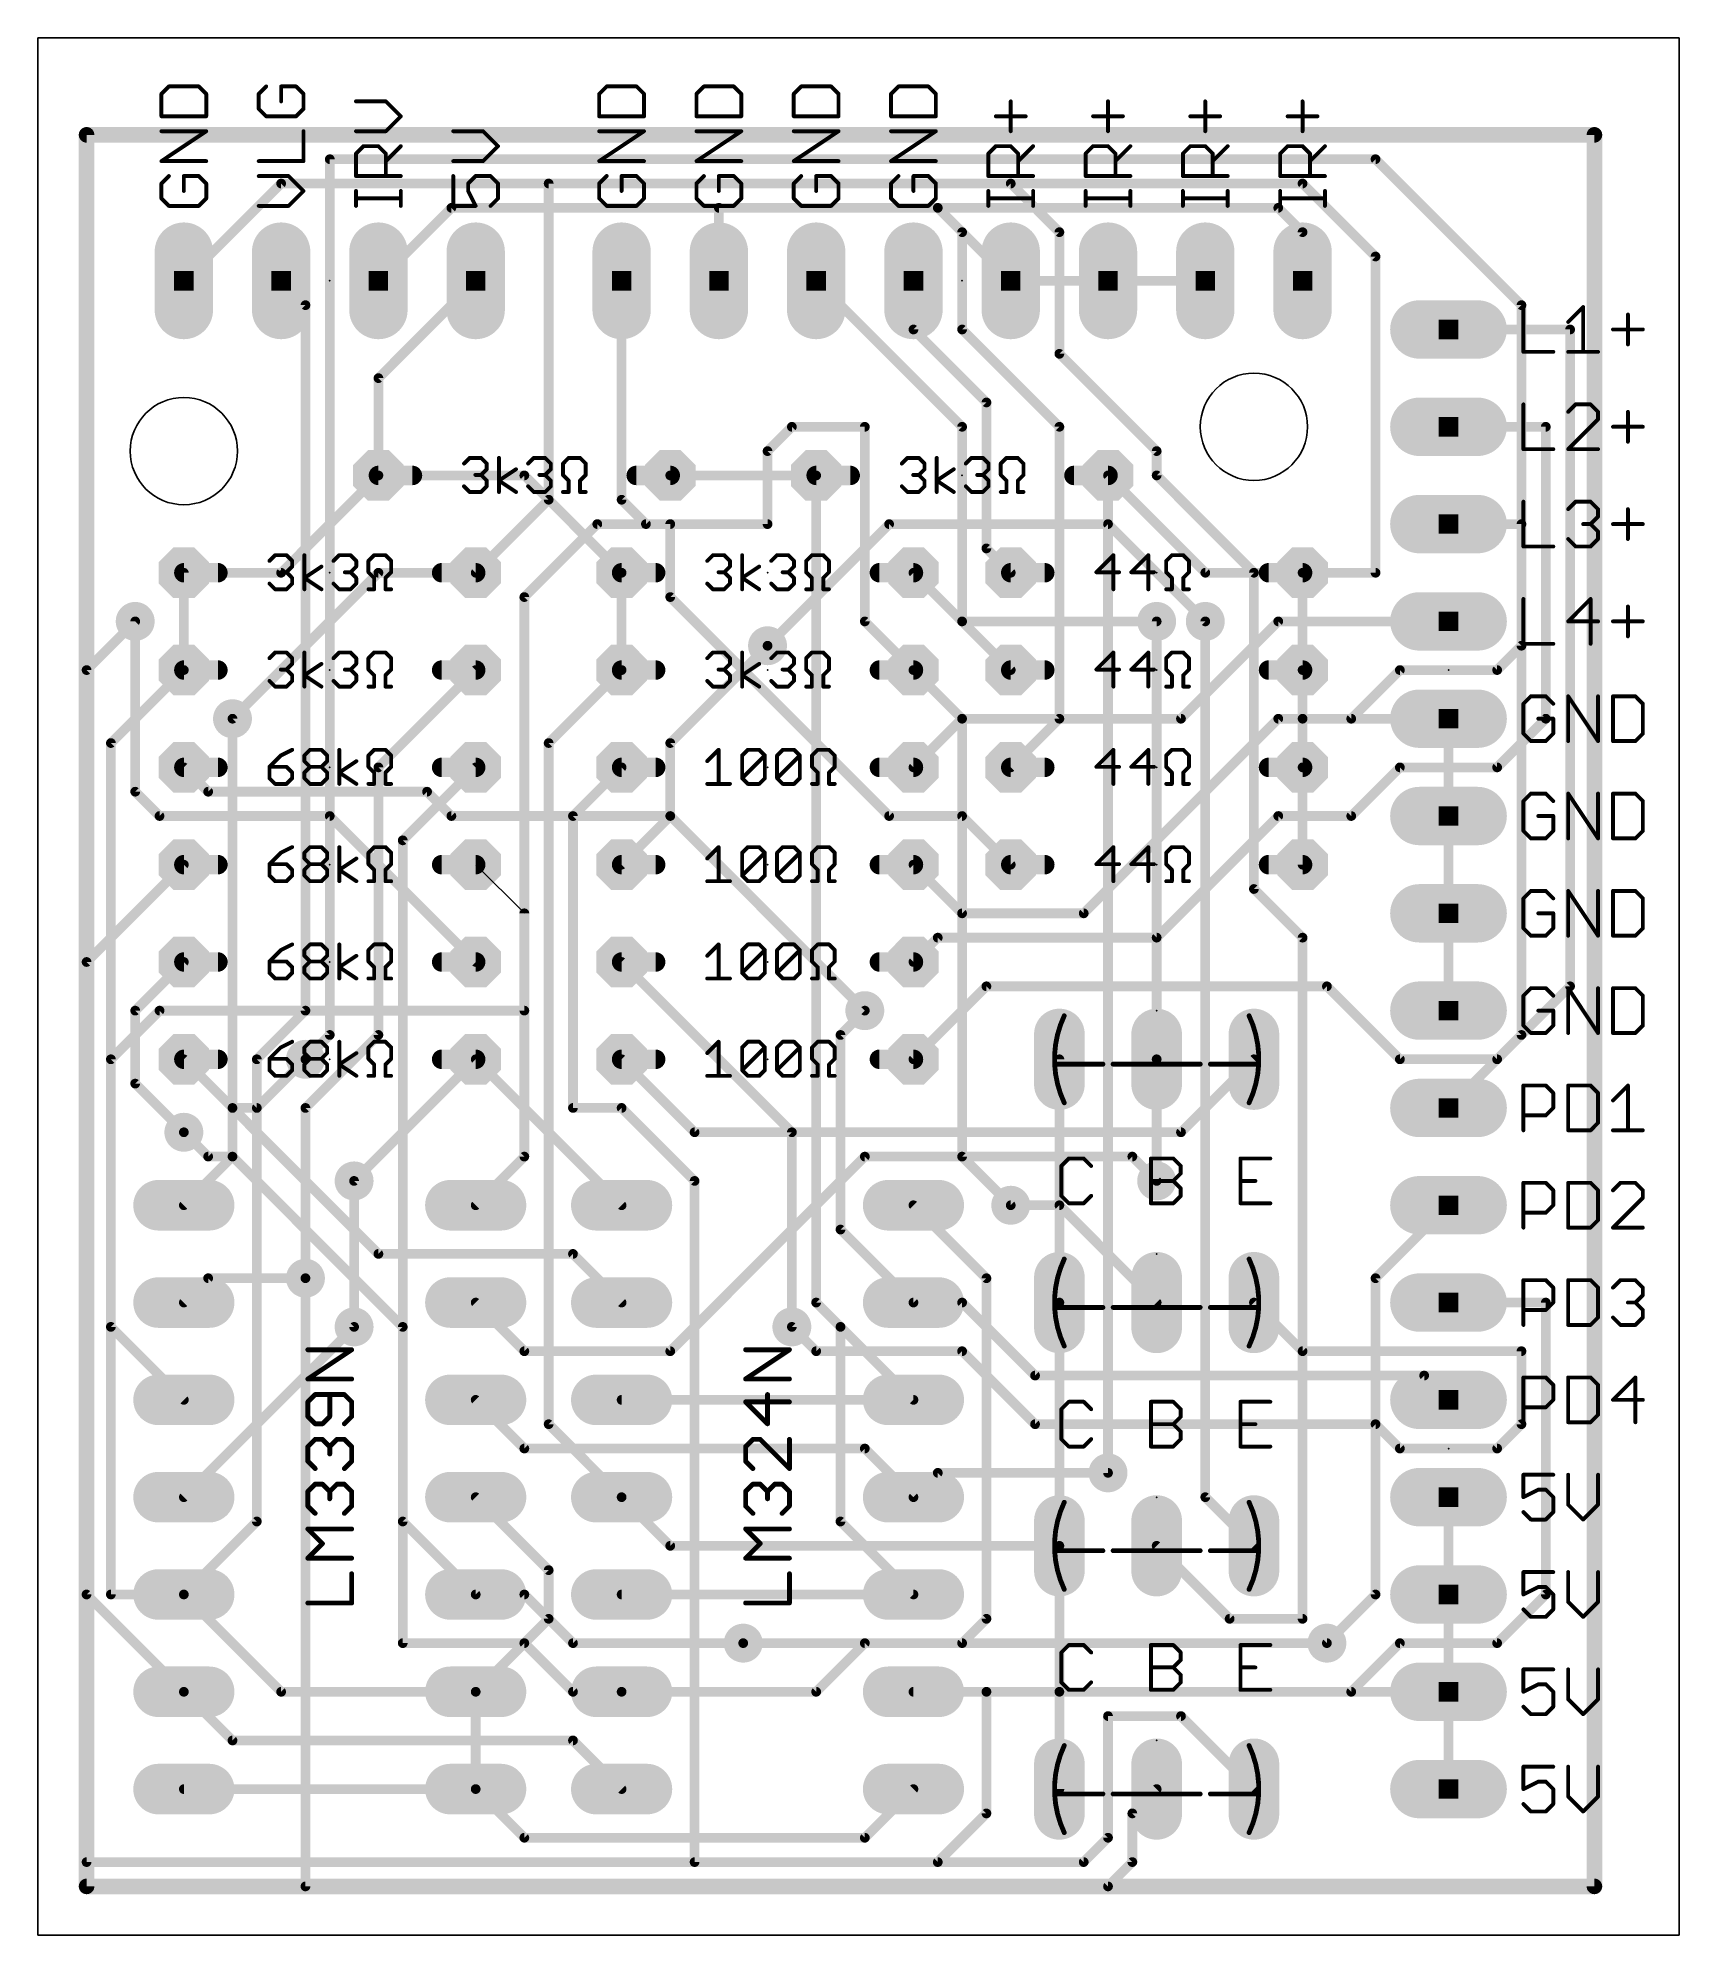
# Model space of a CAD drawing. Extents: x 0 to 1.69, y 0 to 1.95.
import ezdxf

# ---------------------------------------------------------------- set-up
doc = ezdxf.new("R2010")
doc.units = 0
for name, color, linetype in [('1', 22, 'CONTINUOUS'), ('16', 175, 'CONTINUOUS'), ('17', 82, 'CONTINUOUS'), ('18', 82, 'CONTINUOUS'), ('19', 53, 'CONTINUOUS'), ('20', 7, 'CONTINUOUS'), ('23', 7, 'CONTINUOUS'), ('27', 253, 'CONTINUOUS'), ('51', 253, 'CONTINUOUS')]:
    doc.layers.add(name, color=color, linetype=linetype)

# ---------------------------------------------------------------- blocks, each defined once
blk = doc.blocks.new('LONGP100')
at = {"const_width": 1}
blk.add_lwpolyline([(-0.5, 0), (0.5, 0)], dxfattribs=at)
at = {"const_width": 0.5}
for points in [[(-0.5, 0.25, 1), (-0.5, -0.25)], [(0.5, -0.25, 1), (0.5, 0.25)]]:
    blk.add_lwpolyline(points, format="xyb", dxfattribs=at)
blk = doc.blocks.new('OCTAGONP')
at = {"const_width": 0.5}
blk.add_lwpolyline([(-0.25, -0.103553), (-0.25, 0.103553), (-0.103553, 0.25), (0.103553, 0.25), (0.25, 0.103553), (0.25, -0.103553), (0.103553, -0.25), (-0.103553, -0.25), (-0.25, -0.103553), (-0.25, 0.103553)], dxfattribs=at)
blk = doc.blocks.new('RECT')
blk.add_solid([(-0.5, -0.5), (0.5, -0.5), (-0.5, 0.5), (0.5, 0.5)])
blk = doc.blocks.new('ROUNDV')
at = {"const_width": 0.5}
blk.add_lwpolyline([(0, -0.25, 1), (0, 0.25, 1), (0, -0.25)], format="xyb", dxfattribs=at)

msp = doc.modelspace()

# ---------------------------------------------------------------- linework, layer by layer
at = {"layer": '1'}
for points, const_width in [([(0.05, 1.85), (1.6, 1.85)], 0.016), ([(0.05, 0.05), (0.05, 1.85)], 0.016), ([(1.6, 1.85), (1.6, 0.05)], 0.016), ([(0.25, 1.8), (0.15, 1.7)], 0.01), ([(1.3, 1.8), (0.25, 1.8)], 0.01), ([(1.375, 1.725), (1.3, 1.8)], 0.01), ([(0.425, 1.775), (0.35, 1.7)], 0.01), ([(0.925, 1.775), (0.425, 1.775)], 0.01), ([(1, 1.7), (0.925, 1.775)], 0.01), ([(0.925, 1.775), (1.275, 1.775)], 0.01), ([(1.275, 1.775), (1.3, 1.75)], 0.01), ([(1.3, 1.75), (1.3, 1.7)], 0.01), ([(1.375, 1.4), (1.375, 1.725)], 0.01), ([(0.6, 1.7), (0.6, 1.475)], 0.01), ([(1, 1.7), (1.1, 1.7)], 0.01), ([(1.1, 1.7), (1.2, 1.7)], 0.01), ([(1.45, 1.65), (1.575, 1.65)], 0.01), ([(1.575, 1.65), (1.575, 0.975)], 0.01), ([(1.45, 1.55), (1.55, 1.55)], 0.01), ([(1.55, 1.55), (1.55, 1.25)], 0.01), ([(0.25, 1.4), (0.35, 1.5)], 0.01), ([(0.35, 1.5), (0.5, 1.5)], 0.01), ([(0.5, 1.5), (0.6, 1.4)], 0.01), ([(0.8, 1.5), (0.65, 1.5)], 0.01), ([(1.2, 1.4), (1.1, 1.5)], 0.01), ([(0.6, 1.475), (0.625, 1.45)], 0.01), ([(0.625, 1.45), (0.65, 1.45)], 0.01), ([(0.65, 1.45), (0.65, 1.375)], 0.01), ([(0.75, 1.325), (0.875, 1.45)], 0.01), ([(0.875, 1.45), (1.1, 1.45)], 0.01), ([(1.1, 1.45), (1.2, 1.35)], 0.01), ([(1.45, 1.45), (1.525, 1.45)], 0.01), ([(1.525, 1.45), (1.525, 1.325)], 0.01), ([(0.15, 1.3), (0.15, 1.4)], 0.01), ([(0.15, 1.4), (0.25, 1.4)], 0.01), ([(0.35, 1.4), (0.2, 1.25)], 0.01), ([(0.45, 1.4), (0.35, 1.4)], 0.01), ([(0.6, 1.4), (0.6, 1.3)], 0.01), ([(0.95, 1.35), (0.9, 1.4)], 0.01), ([(1.3, 1.4), (1.2, 1.4)], 0.01), ([(1.3, 1.4), (1.375, 1.4)], 0.01), ([(0.65, 1.375), (0.875, 1.15)], 0.01), ([(0.1, 1.35), (0.1, 1.175)], 0.01), ([(1.15, 1.35), (0.95, 1.35)], 0.01), ([(1.275, 1.35), (1.175, 1.25)], 0.01), ([(1.45, 1.35), (1.275, 1.35)], 0.01), ([(1.525, 1.325), (1.5, 1.3)], 0.01), ([(1.4, 1.3), (1.35, 1.25)], 0.01), ([(1.5, 1.3), (1.4, 1.3)], 0.01), ([(0.95, 1.25), (0.9, 1.2)], 0.01), ([(1.175, 1.25), (0.95, 1.25)], 0.01), ([(1.275, 1.25), (1.075, 1.05)], 0.01), ([(1.35, 1.25), (1.275, 1.25)], 0.01), ([(1.55, 1.25), (1.5, 1.2)], 0.01), ([(0.175, 1.175), (0.15, 1.2)], 0.01), ([(1.4, 1.2), (1.35, 1.15)], 0.01), ([(1.5, 1.2), (1.4, 1.2)], 0.01), ([(0.1, 1.175), (0.125, 1.15)], 0.01), ([(0.4, 1.175), (0.175, 1.175)], 0.01), ([(0.425, 1.15), (0.4, 1.175)], 0.01), ([(0.125, 1.15), (0.3, 1.15)], 0.01), ([(0.3, 1.15), (0.45, 1)], 0.01), ([(0.65, 1.15), (0.425, 1.15)], 0.01), ([(0.85, 0.95), (0.65, 1.15)], 0.01), ([(0.875, 1.15), (0.95, 1.15)], 0.01), ([(0.95, 1.15), (1, 1.1)], 0.01), ([(1.275, 1.15), (1.15, 1.025)], 0.01), ([(1.35, 1.15), (1.275, 1.15)], 0.01), ([(1.45, 1.05), (1.45, 1.15)], 0.01), ([(0.05, 1), (0.15, 1.1)], 0.01), ([(0.95, 1.05), (0.9, 1.1)], 0.01), ([(0.5, 0.95), (0.5, 1.05)], 0.01), ([(1.075, 1.05), (0.95, 1.05)], 0.01), ([(1.45, 1.05), (1.45, 0.95)], 0.01), ([(0.925, 1.025), (0.9, 1)], 0.01), ([(1.15, 1.025), (0.925, 1.025)], 0.01), ([(0.05, 0.075), (0.05, 1)], 0.01), ([(0.975, 0.975), (0.9, 0.9)], 0.01), ([(1.325, 0.975), (0.975, 0.975)], 0.01), ([(1.4, 0.9), (1.325, 0.975)], 0.01), ([(1.575, 0.975), (1.5, 0.9)], 0.01), ([(0.075, 0.9), (0.125, 0.95)], 0.01), ([(0.125, 0.95), (0.5, 0.95)], 0.01), ([(0.075, 0.35), (0.075, 0.9)], 0.01), ([(0.2, 0.85), (0.15, 0.9)], 0.01), ([(0.225, 0.85), (0.275, 0.9)], 0.01), ([(0.45, 0.9), (0.325, 0.775)], 0.01), ([(0.45, 0.9), (0.6, 0.75)], 0.01), ([(0.675, 0.825), (0.6, 0.9)], 0.01), ([(1.25, 0.9), (1.175, 0.825)], 0.01), ([(1.5, 0.9), (1.4, 0.9)], 0.01), ([(0.35, 0.7), (0.2, 0.85)], 0.01), ([(0.2, 0.85), (0.225, 0.85)], 0.01), ([(0.175, 0.8), (0.15, 0.825)], 0.01), ([(1.175, 0.825), (0.675, 0.825)], 0.01), ([(0.2, 0.8), (0.175, 0.8)], 0.01), ([(0.375, 0.625), (0.2, 0.8)], 0.01), ([(0.85, 0.8), (0.65, 0.6)], 0.01), ([(1.125, 0.8), (0.85, 0.8)], 0.01), ([(1.15, 0.775), (1.125, 0.8)], 0.01), ([(1, 0.75), (1.05, 0.75)], 0.01), ([(1.05, 0.75), (1.15, 0.65)], 0.01), ([(0.55, 0.7), (0.35, 0.7)], 0.01), ([(0.6, 0.65), (0.55, 0.7)], 0.01), ([(0.175, 0.675), (0.15, 0.65)], 0.01), ([(0.275, 0.675), (0.175, 0.675)], 0.01), ([(0.5, 0.6), (0.45, 0.65)], 0.01), ([(0.9, 0.65), (0.95, 0.65)], 0.01), ([(0.95, 0.65), (1.025, 0.575)], 0.01), ([(1.25, 0.65), (1.3, 0.6)], 0.01), ([(1.45, 0.65), (1.55, 0.65)], 0.01), ([(1.55, 0.65), (1.55, 0.35)], 0.01), ([(0.325, 0.625), (0.15, 0.45)], 0.01), ([(0.375, 0.3), (0.375, 0.625)], 0.01), ([(0.8, 0.6), (0.775, 0.625)], 0.01), ([(0.65, 0.6), (0.5, 0.6)], 0.01), ([(0.95, 0.6), (0.8, 0.6)], 0.01), ([(1.025, 0.525), (0.95, 0.6)], 0.01), ([(1.3, 0.6), (1.525, 0.6)], 0.01), ([(1.525, 0.6), (1.525, 0.525)], 0.01), ([(1.025, 0.575), (1.425, 0.575)], 0.01), ([(1.425, 0.575), (1.45, 0.55)], 0.01), ([(0.5, 0.5), (0.45, 0.55)], 0.01), ([(0.9, 0.55), (0.6, 0.55)], 0.01), ([(1.375, 0.525), (1.025, 0.525)], 0.01), ([(1.4, 0.5), (1.375, 0.525)], 0.01), ([(1.525, 0.525), (1.5, 0.5)], 0.01), ([(0.85, 0.5), (0.5, 0.5)], 0.01), ([(0.9, 0.45), (0.85, 0.5)], 0.01), ([(1.5, 0.5), (1.4, 0.5)], 0.01), ([(0.925, 0.475), (0.9, 0.45)], 0.01), ([(1.1, 0.475), (0.925, 0.475)], 0.01), ([(0.65, 0.4), (0.6, 0.45)], 0.01), ([(1.45, 0.45), (1.45, 0.35)], 0.01), ([(1.05, 0.4), (0.65, 0.4)], 0.01), ([(0.15, 0.35), (0.075, 0.35)], 0.01), ([(0.25, 0.25), (0.15, 0.35)], 0.01), ([(0.45, 0.35), (0.5, 0.35)], 0.01), ([(0.5, 0.35), (0.55, 0.3)], 0.01), ([(0.9, 0.35), (0.6, 0.35)], 0.01), ([(1.55, 0.35), (1.5, 0.3)], 0.01), ([(0.5, 0.3), (0.375, 0.3)], 0.01), ([(0.55, 0.25), (0.5, 0.3)], 0.01), ([(0.55, 0.3), (0.725, 0.3)], 0.01), ([(0.85, 0.3), (0.8, 0.25)], 0.01), ([(1.325, 0.3), (0.85, 0.3)], 0.01), ([(1.4, 0.3), (1.35, 0.25)], 0.01), ([(1.5, 0.3), (1.4, 0.3)], 0.01), ([(0.2, 0.2), (0.15, 0.25)], 0.01), ([(0.45, 0.25), (0.25, 0.25)], 0.01), ([(0.6, 0.25), (0.55, 0.25)], 0.01), ([(0.8, 0.25), (0.6, 0.25)], 0.01), ([(0.975, 0.25), (0.9, 0.25)], 0.01), ([(1.35, 0.25), (0.975, 0.25)], 0.01), ([(0.975, 0.25), (0.975, 0.125)], 0.01), ([(1.45, 0.25), (1.45, 0.15)], 0.01), ([(0.55, 0.2), (0.2, 0.2)], 0.01), ([(0.6, 0.15), (0.55, 0.2)], 0.01), ([(0.45, 0.15), (0.15, 0.15)], 0.01), ([(0.45, 0.15), (0.5, 0.1)], 0.01), ([(0.85, 0.1), (0.9, 0.15)], 0.01), ([(0.975, 0.125), (0.925, 0.075)], 0.01), ([(0.5, 0.1), (0.85, 0.1)], 0.01), ([(0.925, 0.075), (0.05, 0.075)], 0.01), ([(1.6, 0.05), (0.05, 0.05)], 0.016)]:
    msp.add_lwpolyline(points, dxfattribs=dict(at, const_width=const_width))
for points, const_width in [([(0.05, 1.854, 1), (0.05, 1.846)], 0.008), ([(0.054, 1.85, 1), (0.046, 1.85)], 0.008), ([(1.604, 1.85, 1), (1.596, 1.85)], 0.008), ([(1.6, 1.846, 1), (1.6, 1.854)], 0.008), ([(0.25, 1.8025, 1), (0.25, 1.7975)], 0.005), ([(0.251768, 1.798232, 1), (0.248232, 1.801768)], 0.005), ([(1.301768, 1.801768, 1), (1.298232, 1.798232)], 0.005), ([(1.3, 1.7975, 1), (1.3, 1.8025)], 0.005), ([(0.425, 1.7775, 1), (0.425, 1.7725)], 0.005), ([(0.426768, 1.773232, 1), (0.423232, 1.776768)], 0.005), ([(0.926768, 1.776768, 1), (0.923232, 1.773232)], 0.005), ([(0.925, 1.7775, 1), (0.925, 1.7725)], 0.005), ([(0.925, 1.7725, 1), (0.925, 1.7775)], 0.005), ([(1.276768, 1.776768, 1), (1.273232, 1.773232)], 0.005), ([(1.275, 1.7725, 1), (1.275, 1.7775)], 0.005), ([(1.3025, 1.75, 1), (1.2975, 1.75)], 0.005), ([(1.298232, 1.748232, 1), (1.301768, 1.751768)], 0.005), ([(1.3775, 1.725, 1), (1.3725, 1.725)], 0.005), ([(1.373232, 1.723232, 1), (1.376768, 1.726768)], 0.005), ([(0.148232, 1.701768, 1), (0.151768, 1.698232)], 0.005), ([(0.348232, 1.701768, 1), (0.351768, 1.698232)], 0.005), ([(0.6025, 1.7, 1), (0.5975, 1.7)], 0.005), ([(1, 1.7025, 1), (1, 1.6975)], 0.005), ([(0.998232, 1.698232, 1), (1.001768, 1.701768)], 0.005), ([(1.1, 1.7025, 1), (1.1, 1.6975)], 0.005), ([(1.1, 1.6975, 1), (1.1, 1.7025)], 0.005), ([(1.2, 1.6975, 1), (1.2, 1.7025)], 0.005), ([(1.2975, 1.7, 1), (1.3025, 1.7)], 0.005), ([(1.45, 1.6525, 1), (1.45, 1.6475)], 0.005), ([(1.5775, 1.65, 1), (1.5725, 1.65)], 0.005), ([(1.575, 1.6475, 1), (1.575, 1.6525)], 0.005), ([(1.45, 1.5525, 1), (1.45, 1.5475)], 0.005), ([(1.5525, 1.55, 1), (1.5475, 1.55)], 0.005), ([(1.55, 1.5475, 1), (1.55, 1.5525)], 0.005), ([(0.35, 1.5025, 1), (0.35, 1.4975)], 0.005), ([(0.351768, 1.498232, 1), (0.348232, 1.501768)], 0.005), ([(0.501768, 1.501768, 1), (0.498232, 1.498232)], 0.005), ([(0.5, 1.4975, 1), (0.5, 1.5025)], 0.005), ([(0.65, 1.5025, 1), (0.65, 1.4975)], 0.005), ([(0.8, 1.4975, 1), (0.8, 1.5025)], 0.005), ([(1.101768, 1.501768, 1), (1.098232, 1.498232)], 0.005), ([(0.601768, 1.476768, 1), (0.598232, 1.473232)], 0.005), ([(0.5975, 1.475, 1), (0.6025, 1.475)], 0.005), ([(0.625, 1.4525, 1), (0.625, 1.4475)], 0.005), ([(0.623232, 1.448232, 1), (0.626768, 1.451768)], 0.005), ([(0.6525, 1.45, 1), (0.6475, 1.45)], 0.005), ([(0.65, 1.4475, 1), (0.65, 1.4525)], 0.005), ([(0.875, 1.4525, 1), (0.875, 1.4475)], 0.005), ([(0.876768, 1.448232, 1), (0.873232, 1.451768)], 0.005), ([(1.101768, 1.451768, 1), (1.098232, 1.448232)], 0.005), ([(1.1, 1.4475, 1), (1.1, 1.4525)], 0.005), ([(1.45, 1.4525, 1), (1.45, 1.4475)], 0.005), ([(1.5275, 1.45, 1), (1.5225, 1.45)], 0.005), ([(1.525, 1.4475, 1), (1.525, 1.4525)], 0.005), ([(0.1525, 1.4, 1), (0.1475, 1.4)], 0.005), ([(0.15, 1.4025, 1), (0.15, 1.3975)], 0.005), ([(0.248232, 1.401768, 1), (0.251768, 1.398232)], 0.005), ([(0.25, 1.3975, 1), (0.25, 1.4025)], 0.005), ([(0.35, 1.4025, 1), (0.35, 1.3975)], 0.005), ([(0.351768, 1.398232, 1), (0.348232, 1.401768)], 0.005), ([(0.45, 1.3975, 1), (0.45, 1.4025)], 0.005), ([(0.6025, 1.4, 1), (0.5975, 1.4)], 0.005), ([(0.598232, 1.398232, 1), (0.601768, 1.401768)], 0.005), ([(0.901768, 1.401768, 1), (0.898232, 1.398232)], 0.005), ([(1.2, 1.4025, 1), (1.2, 1.3975)], 0.005), ([(1.198232, 1.398232, 1), (1.201768, 1.401768)], 0.005), ([(1.3, 1.4025, 1), (1.3, 1.3975)], 0.005), ([(1.3, 1.3975, 1), (1.3, 1.4025)], 0.005), ([(1.375, 1.3975, 1), (1.375, 1.4025)], 0.005), ([(1.3725, 1.4, 1), (1.3775, 1.4)], 0.005), ([(0.651768, 1.376768, 1), (0.648232, 1.373232)], 0.005), ([(0.6475, 1.375, 1), (0.6525, 1.375)], 0.005), ([(0.1025, 1.35, 1), (0.0975, 1.35)], 0.005), ([(0.95, 1.3525, 1), (0.95, 1.3475)], 0.005), ([(0.948232, 1.348232, 1), (0.951768, 1.351768)], 0.005), ([(1.15, 1.3475, 1), (1.15, 1.3525)], 0.005), ([(1.198232, 1.348232, 1), (1.201768, 1.351768)], 0.005), ([(1.275, 1.3525, 1), (1.275, 1.3475)], 0.005), ([(1.276768, 1.348232, 1), (1.273232, 1.351768)], 0.005), ([(1.45, 1.3475, 1), (1.45, 1.3525)], 0.005), ([(0.748232, 1.326768, 1), (0.751768, 1.323232)], 0.005), ([(1.5225, 1.325, 1), (1.5275, 1.325)], 0.005), ([(1.526768, 1.323232, 1), (1.523232, 1.326768)], 0.005), ([(0.1475, 1.3, 1), (0.1525, 1.3)], 0.005), ([(0.5975, 1.3, 1), (0.6025, 1.3)], 0.005), ([(1.4, 1.3025, 1), (1.4, 1.2975)], 0.005), ([(1.401768, 1.298232, 1), (1.398232, 1.301768)], 0.005), ([(1.498232, 1.301768, 1), (1.501768, 1.298232)], 0.005), ([(1.5, 1.2975, 1), (1.5, 1.3025)], 0.005), ([(0.198232, 1.251768, 1), (0.201768, 1.248232)], 0.005), ([(0.95, 1.2525, 1), (0.95, 1.2475)], 0.005), ([(0.951768, 1.248232, 1), (0.948232, 1.251768)], 0.005), ([(1.173232, 1.251768, 1), (1.176768, 1.248232)], 0.005), ([(1.175, 1.2475, 1), (1.175, 1.2525)], 0.005), ([(1.275, 1.2525, 1), (1.275, 1.2475)], 0.005), ([(1.276768, 1.248232, 1), (1.273232, 1.251768)], 0.005), ([(1.348232, 1.251768, 1), (1.351768, 1.248232)], 0.005), ([(1.35, 1.2475, 1), (1.35, 1.2525)], 0.005), ([(1.5475, 1.25, 1), (1.5525, 1.25)], 0.005), ([(1.551768, 1.248232, 1), (1.548232, 1.251768)], 0.005), ([(0.151768, 1.201768, 1), (0.148232, 1.198232)], 0.005), ([(0.898232, 1.201768, 1), (0.901768, 1.198232)], 0.005), ([(1.4, 1.2025, 1), (1.4, 1.1975)], 0.005), ([(1.401768, 1.198232, 1), (1.398232, 1.201768)], 0.005), ([(1.498232, 1.201768, 1), (1.501768, 1.198232)], 0.005), ([(1.5, 1.1975, 1), (1.5, 1.2025)], 0.005), ([(0.101768, 1.176768, 1), (0.098232, 1.173232)], 0.005), ([(0.0975, 1.175, 1), (0.1025, 1.175)], 0.005), ([(0.175, 1.1775, 1), (0.175, 1.1725)], 0.005), ([(0.173232, 1.173232, 1), (0.176768, 1.176768)], 0.005), ([(0.401768, 1.176768, 1), (0.398232, 1.173232)], 0.005), ([(0.4, 1.1725, 1), (0.4, 1.1775)], 0.005), ([(0.125, 1.1525, 1), (0.125, 1.1475)], 0.005), ([(0.123232, 1.148232, 1), (0.126768, 1.151768)], 0.005), ([(0.301768, 1.151768, 1), (0.298232, 1.148232)], 0.005), ([(0.3, 1.1475, 1), (0.3, 1.1525)], 0.005), ([(0.425, 1.1525, 1), (0.425, 1.1475)], 0.005), ([(0.423232, 1.148232, 1), (0.426768, 1.151768)], 0.005), ([(0.651768, 1.151768, 1), (0.648232, 1.148232)], 0.005), ([(0.65, 1.1475, 1), (0.65, 1.1525)], 0.005), ([(0.875, 1.1525, 1), (0.875, 1.1475)], 0.005), ([(0.873232, 1.148232, 1), (0.876768, 1.151768)], 0.005), ([(0.951768, 1.151768, 1), (0.948232, 1.148232)], 0.005), ([(0.95, 1.1475, 1), (0.95, 1.1525)], 0.005), ([(1.275, 1.1525, 1), (1.275, 1.1475)], 0.005), ([(1.276768, 1.148232, 1), (1.273232, 1.151768)], 0.005), ([(1.348232, 1.151768, 1), (1.351768, 1.148232)], 0.005), ([(1.35, 1.1475, 1), (1.35, 1.1525)], 0.005), ([(1.4525, 1.15, 1), (1.4475, 1.15)], 0.005), ([(0.151768, 1.098232, 1), (0.148232, 1.101768)], 0.005), ([(0.901768, 1.101768, 1), (0.898232, 1.098232)], 0.005), ([(0.998232, 1.098232, 1), (1.001768, 1.101768)], 0.005), ([(0.5025, 1.05, 1), (0.4975, 1.05)], 0.005), ([(0.95, 1.0525, 1), (0.95, 1.0475)], 0.005), ([(0.948232, 1.048232, 1), (0.951768, 1.051768)], 0.005), ([(1.073232, 1.051768, 1), (1.076768, 1.048232)], 0.005), ([(1.075, 1.0475, 1), (1.075, 1.0525)], 0.005), ([(1.4525, 1.05, 1), (1.4475, 1.05)], 0.005), ([(1.4475, 1.05, 1), (1.4525, 1.05)], 0.005), ([(0.925, 1.0275, 1), (0.925, 1.0225)], 0.005), ([(0.926768, 1.023232, 1), (0.923232, 1.026768)], 0.005), ([(1.148232, 1.026768, 1), (1.151768, 1.023232)], 0.005), ([(1.15, 1.0225, 1), (1.15, 1.0275)], 0.005), ([(0.0525, 1, 1), (0.0475, 1)], 0.005), ([(0.048232, 1.001768, 1), (0.051768, 0.998232)], 0.005), ([(0.448232, 0.998232, 1), (0.451768, 1.001768)], 0.005), ([(0.898232, 1.001768, 1), (0.901768, 0.998232)], 0.005), ([(0.975, 0.9775, 1), (0.975, 0.9725)], 0.005), ([(0.976768, 0.973232, 1), (0.973232, 0.976768)], 0.005), ([(1.326768, 0.976768, 1), (1.323232, 0.973232)], 0.005), ([(1.325, 0.9725, 1), (1.325, 0.9775)], 0.005), ([(1.5725, 0.975, 1), (1.5775, 0.975)], 0.005), ([(1.576768, 0.973232, 1), (1.573232, 0.976768)], 0.005), ([(0.125, 0.9525, 1), (0.125, 0.9475)], 0.005), ([(0.126768, 0.948232, 1), (0.123232, 0.951768)], 0.005), ([(0.4975, 0.95, 1), (0.5025, 0.95)], 0.005), ([(0.5, 0.9475, 1), (0.5, 0.9525)], 0.005), ([(0.848232, 0.948232, 1), (0.851768, 0.951768)], 0.005), ([(1.4475, 0.95, 1), (1.4525, 0.95)], 0.005), ([(0.0775, 0.9, 1), (0.0725, 0.9)], 0.005), ([(0.073232, 0.901768, 1), (0.076768, 0.898232)], 0.005), ([(0.151768, 0.901768, 1), (0.148232, 0.898232)], 0.005), ([(0.276768, 0.898232, 1), (0.273232, 0.901768)], 0.005), ([(0.451768, 0.901768, 1), (0.448232, 0.898232)], 0.005), ([(0.451768, 0.898232, 1), (0.448232, 0.901768)], 0.005), ([(0.601768, 0.901768, 1), (0.598232, 0.898232)], 0.005), ([(0.898232, 0.901768, 1), (0.901768, 0.898232)], 0.005), ([(1.251768, 0.898232, 1), (1.248232, 0.901768)], 0.005), ([(1.4, 0.9025, 1), (1.4, 0.8975)], 0.005), ([(1.398232, 0.898232, 1), (1.401768, 0.901768)], 0.005), ([(1.498232, 0.901768, 1), (1.501768, 0.898232)], 0.005), ([(1.5, 0.8975, 1), (1.5, 0.9025)], 0.005), ([(0.201768, 0.851768, 1), (0.198232, 0.848232)], 0.005), ([(0.2, 0.8525, 1), (0.2, 0.8475)], 0.005), ([(0.198232, 0.848232, 1), (0.201768, 0.851768)], 0.005), ([(0.223232, 0.851768, 1), (0.226768, 0.848232)], 0.005), ([(0.225, 0.8475, 1), (0.225, 0.8525)], 0.005), ([(0.151768, 0.826768, 1), (0.148232, 0.823232)], 0.005), ([(0.675, 0.8275, 1), (0.675, 0.8225)], 0.005), ([(0.673232, 0.823232, 1), (0.676768, 0.826768)], 0.005), ([(1.173232, 0.826768, 1), (1.176768, 0.823232)], 0.005), ([(1.175, 0.8225, 1), (1.175, 0.8275)], 0.005), ([(0.175, 0.8025, 1), (0.175, 0.7975)], 0.005), ([(0.173232, 0.798232, 1), (0.176768, 0.801768)], 0.005), ([(0.201768, 0.801768, 1), (0.198232, 0.798232)], 0.005), ([(0.2, 0.7975, 1), (0.2, 0.8025)], 0.005), ([(0.85, 0.8025, 1), (0.85, 0.7975)], 0.005), ([(0.851768, 0.798232, 1), (0.848232, 0.801768)], 0.005), ([(1.126768, 0.801768, 1), (1.123232, 0.798232)], 0.005), ([(1.125, 0.7975, 1), (1.125, 0.8025)], 0.005), ([(0.323232, 0.776768, 1), (0.326768, 0.773232)], 0.005), ([(1.148232, 0.773232, 1), (1.151768, 0.776768)], 0.005), ([(0.598232, 0.748232, 1), (0.601768, 0.751768)], 0.005), ([(1, 0.7525, 1), (1, 0.7475)], 0.005), ([(1.051768, 0.751768, 1), (1.048232, 0.748232)], 0.005), ([(1.05, 0.7475, 1), (1.05, 0.7525)], 0.005), ([(0.35, 0.7025, 1), (0.35, 0.6975)], 0.005), ([(0.348232, 0.698232, 1), (0.351768, 0.701768)], 0.005), ([(0.551768, 0.701768, 1), (0.548232, 0.698232)], 0.005), ([(0.55, 0.6975, 1), (0.55, 0.7025)], 0.005), ([(0.175, 0.6775, 1), (0.175, 0.6725)], 0.005), ([(0.176768, 0.673232, 1), (0.173232, 0.676768)], 0.005), ([(0.275, 0.6725, 1), (0.275, 0.6775)], 0.005), ([(0.148232, 0.651768, 1), (0.151768, 0.648232)], 0.005), ([(0.451768, 0.651768, 1), (0.448232, 0.648232)], 0.005), ([(0.598232, 0.648232, 1), (0.601768, 0.651768)], 0.005), ([(0.9, 0.6525, 1), (0.9, 0.6475)], 0.005), ([(0.951768, 0.651768, 1), (0.948232, 0.648232)], 0.005), ([(0.95, 0.6475, 1), (0.95, 0.6525)], 0.005), ([(1.148232, 0.648232, 1), (1.151768, 0.651768)], 0.005), ([(1.251768, 0.651768, 1), (1.248232, 0.648232)], 0.005), ([(1.45, 0.6525, 1), (1.45, 0.6475)], 0.005), ([(1.5525, 0.65, 1), (1.5475, 0.65)], 0.005), ([(1.55, 0.6475, 1), (1.55, 0.6525)], 0.005), ([(0.326768, 0.623232, 1), (0.323232, 0.626768)], 0.005), ([(0.3775, 0.625, 1), (0.3725, 0.625)], 0.005), ([(0.373232, 0.623232, 1), (0.376768, 0.626768)], 0.005), ([(0.776768, 0.626768, 1), (0.773232, 0.623232)], 0.005), ([(0.5, 0.6025, 1), (0.5, 0.5975)], 0.005), ([(0.65, 0.5975, 1), (0.65, 0.6025)], 0.005), ([(0.8, 0.6025, 1), (0.8, 0.5975)], 0.005), ([(0.951768, 0.601768, 1), (0.948232, 0.598232)], 0.005), ([(0.95, 0.5975, 1), (0.95, 0.6025)], 0.005), ([(1.3, 0.6025, 1), (1.3, 0.5975)], 0.005), ([(1.5275, 0.6, 1), (1.5225, 0.6)], 0.005), ([(1.525, 0.5975, 1), (1.525, 0.6025)], 0.005), ([(0.498232, 0.598232, 1), (0.501768, 0.601768)], 0.005), ([(0.648232, 0.601768, 1), (0.651768, 0.598232)], 0.005), ([(0.798232, 0.598232, 1), (0.801768, 0.601768)], 0.005), ([(1.298232, 0.598232, 1), (1.301768, 0.601768)], 0.005), ([(1.025, 0.5775, 1), (1.025, 0.5725)], 0.005), ([(1.023232, 0.573232, 1), (1.026768, 0.576768)], 0.005), ([(1.426768, 0.576768, 1), (1.423232, 0.573232)], 0.005), ([(1.425, 0.5725, 1), (1.425, 0.5775)], 0.005), ([(0.451768, 0.551768, 1), (0.448232, 0.548232)], 0.005), ([(0.6, 0.5525, 1), (0.6, 0.5475)], 0.005), ([(0.9, 0.5475, 1), (0.9, 0.5525)], 0.005), ([(1.448232, 0.548232, 1), (1.451768, 0.551768)], 0.005), ([(1.025, 0.5275, 1), (1.025, 0.5225)], 0.005), ([(1.023232, 0.523232, 1), (1.026768, 0.526768)], 0.005), ([(1.376768, 0.526768, 1), (1.373232, 0.523232)], 0.005), ([(1.375, 0.5225, 1), (1.375, 0.5275)], 0.005), ([(1.5225, 0.525, 1), (1.5275, 0.525)], 0.005), ([(1.526768, 0.523232, 1), (1.523232, 0.526768)], 0.005), ([(0.5, 0.5025, 1), (0.5, 0.4975)], 0.005), ([(0.498232, 0.498232, 1), (0.501768, 0.501768)], 0.005), ([(0.851768, 0.501768, 1), (0.848232, 0.498232)], 0.005), ([(0.85, 0.4975, 1), (0.85, 0.5025)], 0.005), ([(1.4, 0.5025, 1), (1.4, 0.4975)], 0.005), ([(1.398232, 0.498232, 1), (1.401768, 0.501768)], 0.005), ([(1.498232, 0.501768, 1), (1.501768, 0.498232)], 0.005), ([(1.5, 0.4975, 1), (1.5, 0.5025)], 0.005), ([(0.925, 0.4775, 1), (0.925, 0.4725)], 0.005), ([(0.926768, 0.473232, 1), (0.923232, 0.476768)], 0.005), ([(1.1, 0.4725, 1), (1.1, 0.4775)], 0.005), ([(0.148232, 0.451768, 1), (0.151768, 0.448232)], 0.005), ([(0.601768, 0.451768, 1), (0.598232, 0.448232)], 0.005), ([(0.898232, 0.451768, 1), (0.901768, 0.448232)], 0.005), ([(0.898232, 0.448232, 1), (0.901768, 0.451768)], 0.005), ([(1.4525, 0.45, 1), (1.4475, 0.45)], 0.005), ([(0.65, 0.4025, 1), (0.65, 0.3975)], 0.005), ([(0.648232, 0.398232, 1), (0.651768, 0.401768)], 0.005), ([(1.05, 0.3975, 1), (1.05, 0.4025)], 0.005), ([(0.075, 0.3525, 1), (0.075, 0.3475)], 0.005), ([(0.0725, 0.35, 1), (0.0775, 0.35)], 0.005), ([(0.151768, 0.351768, 1), (0.148232, 0.348232)], 0.005), ([(0.15, 0.3475, 1), (0.15, 0.3525)], 0.005), ([(0.45, 0.3525, 1), (0.45, 0.3475)], 0.005), ([(0.501768, 0.351768, 1), (0.498232, 0.348232)], 0.005), ([(0.5, 0.3475, 1), (0.5, 0.3525)], 0.005), ([(0.6, 0.3525, 1), (0.6, 0.3475)], 0.005), ([(0.9, 0.3475, 1), (0.9, 0.3525)], 0.005), ([(1.4475, 0.35, 1), (1.4525, 0.35)], 0.005), ([(1.5475, 0.35, 1), (1.5525, 0.35)], 0.005), ([(1.551768, 0.348232, 1), (1.548232, 0.351768)], 0.005), ([(0.375, 0.3025, 1), (0.375, 0.2975)], 0.005), ([(0.3725, 0.3, 1), (0.3775, 0.3)], 0.005), ([(0.501768, 0.301768, 1), (0.498232, 0.298232)], 0.005), ([(0.5, 0.2975, 1), (0.5, 0.3025)], 0.005), ([(0.55, 0.3025, 1), (0.55, 0.2975)], 0.005), ([(0.548232, 0.298232, 1), (0.551768, 0.301768)], 0.005), ([(0.725, 0.2975, 1), (0.725, 0.3025)], 0.005), ([(0.85, 0.3025, 1), (0.85, 0.2975)], 0.005), ([(0.851768, 0.298232, 1), (0.848232, 0.301768)], 0.005), ([(1.325, 0.2975, 1), (1.325, 0.3025)], 0.005), ([(1.4, 0.3025, 1), (1.4, 0.2975)], 0.005), ([(1.401768, 0.298232, 1), (1.398232, 0.301768)], 0.005), ([(1.498232, 0.301768, 1), (1.501768, 0.298232)], 0.005), ([(1.5, 0.2975, 1), (1.5, 0.3025)], 0.005), ([(0.151768, 0.251768, 1), (0.148232, 0.248232)], 0.005), ([(0.25, 0.2525, 1), (0.25, 0.2475)], 0.005), ([(0.248232, 0.248232, 1), (0.251768, 0.251768)], 0.005), ([(0.45, 0.2475, 1), (0.45, 0.2525)], 0.005), ([(0.55, 0.2525, 1), (0.55, 0.2475)], 0.005), ([(0.548232, 0.248232, 1), (0.551768, 0.251768)], 0.005), ([(0.6, 0.2525, 1), (0.6, 0.2475)], 0.005), ([(0.6, 0.2475, 1), (0.6, 0.2525)], 0.005), ([(0.798232, 0.251768, 1), (0.801768, 0.248232)], 0.005), ([(0.8, 0.2475, 1), (0.8, 0.2525)], 0.005), ([(0.9, 0.2525, 1), (0.9, 0.2475)], 0.005), ([(0.975, 0.2525, 1), (0.975, 0.2475)], 0.005), ([(0.9775, 0.25, 1), (0.9725, 0.25)], 0.005), ([(0.975, 0.2475, 1), (0.975, 0.2525)], 0.005), ([(1.348232, 0.251768, 1), (1.351768, 0.248232)], 0.005), ([(1.35, 0.2475, 1), (1.35, 0.2525)], 0.005), ([(1.4525, 0.25, 1), (1.4475, 0.25)], 0.005), ([(0.2, 0.2025, 1), (0.2, 0.1975)], 0.005), ([(0.198232, 0.198232, 1), (0.201768, 0.201768)], 0.005), ([(0.551768, 0.201768, 1), (0.548232, 0.198232)], 0.005), ([(0.55, 0.1975, 1), (0.55, 0.2025)], 0.005), ([(0.15, 0.1525, 1), (0.15, 0.1475)], 0.005), ([(0.451768, 0.151768, 1), (0.448232, 0.148232)], 0.005), ([(0.45, 0.1475, 1), (0.45, 0.1525)], 0.005), ([(0.598232, 0.148232, 1), (0.601768, 0.151768)], 0.005), ([(0.901768, 0.148232, 1), (0.898232, 0.151768)], 0.005), ([(1.4475, 0.15, 1), (1.4525, 0.15)], 0.005), ([(0.9725, 0.125, 1), (0.9775, 0.125)], 0.005), ([(0.976768, 0.123232, 1), (0.973232, 0.126768)], 0.005), ([(0.5, 0.1025, 1), (0.5, 0.0975)], 0.005), ([(0.498232, 0.098232, 1), (0.501768, 0.101768)], 0.005), ([(0.848232, 0.101768, 1), (0.851768, 0.098232)], 0.005), ([(0.85, 0.0975, 1), (0.85, 0.1025)], 0.005), ([(0.05, 0.0775, 1), (0.05, 0.0725)], 0.005), ([(0.923232, 0.076768, 1), (0.926768, 0.073232)], 0.005), ([(0.925, 0.0725, 1), (0.925, 0.0775)], 0.005), ([(0.0475, 0.075, 1), (0.0525, 0.075)], 0.005), ([(0.05, 0.054, 1), (0.05, 0.046)], 0.008), ([(0.046, 0.05, 1), (0.054, 0.05)], 0.008), ([(1.596, 0.05, 1), (1.604, 0.05)], 0.008), ([(1.6, 0.046, 1), (1.6, 0.054)], 0.008)]:
    msp.add_lwpolyline(points, format="xyb", dxfattribs=dict(at, const_width=const_width))
at = {"layer": '16'}
for points, const_width in [([(0.05, 1.85), (1.6, 1.85)], 0.016), ([(0.05, 0.05), (0.05, 1.85)], 0.016), ([(1.6, 1.85), (1.6, 0.05)], 0.016), ([(0.3, 1.825), (1.375, 1.825)], 0.01), ([(0.3, 0.925), (0.3, 1.825)], 0.01), ([(1.375, 1.825), (1.525, 1.675)], 0.01), ([(0.525, 1.8), (1, 1.8)], 0.01), ([(0.525, 1.475), (0.525, 1.8)], 0.01), ([(1, 1.8), (1.05, 1.75)], 0.01), ([(0.7, 1.775), (0.925, 1.775)], 0.01), ([(0.7, 1.7), (0.7, 1.775)], 0.01), ([(0.925, 1.775), (0.95, 1.75)], 0.01), ([(0.95, 1.75), (0.95, 1.65)], 0.01), ([(1.05, 1.75), (1.05, 1.625)], 0.01), ([(0.275, 1.675), (0.25, 1.7)], 0.01), ([(0.35, 1.6), (0.45, 1.7)], 0.01), ([(0.8, 1.7), (0.95, 1.55)], 0.01), ([(0.9, 1.7), (0.9, 1.65)], 0.01), ([(0.275, 0.95), (0.275, 1.675)], 0.01), ([(1.525, 1.675), (1.525, 0.925)], 0.01), ([(0.9, 1.65), (0.975, 1.575)], 0.01), ([(0.95, 1.65), (1.05, 1.55)], 0.01), ([(1.05, 1.625), (1.15, 1.525)], 0.01), ([(0.35, 1.5), (0.35, 1.6)], 0.01), ([(0.975, 1.575), (0.975, 1.425)], 0.01), ([(0.775, 1.55), (0.75, 1.525)], 0.01), ([(0.85, 1.55), (0.775, 1.55)], 0.01), ([(0.85, 1.35), (0.85, 1.55)], 0.01), ([(0.95, 1.55), (0.95, 1.35)], 0.01), ([(1.05, 1.55), (1.05, 1.25)], 0.01), ([(0.75, 1.525), (0.75, 1.45)], 0.01), ([(1.15, 1.525), (1.15, 1.5)], 0.01), ([(0.8, 0.65), (0.8, 1.5)], 0.01), ([(1.1, 1.5), (1.1, 0.475)], 0.01), ([(1.15, 1.5), (1.25, 1.4)], 0.01), ([(0.45, 1.4), (0.525, 1.475)], 0.01), ([(0.575, 1.45), (0.5, 1.375)], 0.01), ([(0.75, 1.45), (0.575, 1.45)], 0.01), ([(0.975, 1.425), (1, 1.4)], 0.01), ([(1.25, 1.4), (1.25, 1.075)], 0.01), ([(1.3, 1.4), (1.3, 1.3)], 0.01), ([(0.5, 1.375), (0.5, 0.8)], 0.01), ([(0.05, 1.3), (0.1, 1.35)], 0.01), ([(0.9, 1.3), (0.85, 1.35)], 0.01), ([(0.95, 1.35), (1, 1.3)], 0.01), ([(1.15, 0.9), (1.15, 1.35)], 0.01), ([(1.2, 1.35), (1.2, 0.45)], 0.01), ([(0.65, 1.225), (0.75, 1.325)], 0.01), ([(0.05, 0.35), (0.05, 1.3)], 0.01), ([(0.15, 1.3), (0.075, 1.225)], 0.01), ([(0.45, 1.3), (0.35, 1.2)], 0.01), ([(0.525, 1.225), (0.6, 1.3)], 0.01), ([(0.9, 1.3), (0.95, 1.25)], 0.01), ([(1.3, 1.3), (1.3, 1.25)], 0.01), ([(0.2, 1.25), (0.2, 0.8)], 0.01), ([(0.95, 1.25), (0.95, 0.8)], 0.01), ([(1.05, 1.25), (1, 1.2)], 0.01), ([(1.3, 1.25), (1.3, 1.2)], 0.01), ([(1.3, 1.25), (1.45, 1.25)], 0.01), ([(1.45, 1.15), (1.45, 1.25)], 0.01), ([(0.075, 1.225), (0.075, 0.625)], 0.01), ([(0.525, 0.525), (0.525, 1.225)], 0.01), ([(0.65, 1.15), (0.65, 1.225)], 0.01), ([(0.35, 1.2), (0.35, 0.925)], 0.01), ([(0.45, 1.2), (0.375, 1.125)], 0.01), ([(0.6, 1.2), (0.55, 1.15)], 0.01), ([(1.3, 1.2), (1.3, 1.1)], 0.01), ([(0.55, 1.15), (0.55, 0.85)], 0.01), ([(0.6, 1.1), (0.65, 1.15)], 0.01), ([(0.375, 1.125), (0.375, 0.425)], 0.01), ([(1.25, 1.075), (1.3, 1.025)], 0.01), ([(1.3, 1.025), (1.3, 0.325)], 0.01), ([(0.1, 0.95), (0.15, 1)], 0.01), ([(0.775, 0.825), (0.6, 1)], 0.01), ([(0.1, 0.875), (0.1, 0.95)], 0.01), ([(0.225, 0.9), (0.275, 0.95)], 0.01), ([(0.825, 0.925), (0.85, 0.95)], 0.01), ([(0.35, 0.925), (0.275, 0.85)], 0.01), ([(0.275, 0.9), (0.3, 0.925)], 0.01), ([(0.825, 0.725), (0.825, 0.925)], 0.01), ([(1.525, 0.925), (1.45, 0.85)], 0.01), ([(0.225, 0.425), (0.225, 0.9)], 0.01), ([(1.05, 0.9), (1.05, 0.65)], 0.01), ([(1.15, 0.9), (1.15, 0.775)], 0.01), ([(0.15, 0.825), (0.1, 0.875)], 0.01), ([(0.275, 0.85), (0.275, 0.675)], 0.01), ([(0.55, 0.85), (0.6, 0.85)], 0.01), ([(0.6, 0.85), (0.675, 0.775)], 0.01), ([(0.775, 0.625), (0.775, 0.825)], 0.01), ([(0.2, 0.8), (0.15, 0.75)], 0.01), ([(0.5, 0.8), (0.45, 0.75)], 0.01), ([(0.95, 0.8), (1, 0.75)], 0.01), ([(0.325, 0.775), (0.325, 0.625)], 0.01), ([(0.675, 0.775), (0.675, 0.075)], 0.01), ([(0.975, 0.675), (0.9, 0.75)], 0.01), ([(1.45, 0.75), (1.375, 0.675)], 0.01), ([(0.9, 0.65), (0.825, 0.725)], 0.01), ([(0.275, 0.675), (0.275, 0.05)], 0.01), ([(0.975, 0.325), (0.975, 0.675)], 0.01), ([(1.375, 0.675), (1.375, 0.35)], 0.01), ([(0.825, 0.625), (0.8, 0.65)], 0.01), ([(1.05, 0.4), (1.05, 0.65)], 0.01), ([(0.075, 0.625), (0.15, 0.55)], 0.01), ([(0.9, 0.55), (0.825, 0.625)], 0.01), ([(0.825, 0.625), (0.825, 0.425)], 0.01), ([(0.6, 0.45), (0.525, 0.525)], 0.01), ([(0.525, 0.375), (0.45, 0.45)], 0.01), ([(1.2, 0.45), (1.25, 0.4)], 0.01), ([(0.15, 0.35), (0.225, 0.425)], 0.01), ([(0.375, 0.425), (0.45, 0.35)], 0.01), ([(0.825, 0.425), (0.9, 0.35)], 0.01), ([(1.05, 0.4), (1.05, 0.25)], 0.01), ([(1.225, 0.325), (1.15, 0.4)], 0.01), ([(0.525, 0.325), (0.525, 0.375)], 0.01), ([(0.15, 0.25), (0.05, 0.35)], 0.01), ([(1.375, 0.35), (1.325, 0.3)], 0.01), ([(1.45, 0.35), (1.45, 0.25)], 0.01), ([(0.45, 0.25), (0.525, 0.325)], 0.01), ([(0.95, 0.3), (0.975, 0.325)], 0.01), ([(1.3, 0.325), (1.225, 0.325)], 0.01), ([(0.725, 0.3), (0.95, 0.3)], 0.01), ([(0.45, 0.15), (0.45, 0.25)], 0.01), ([(1.05, 0.25), (1.05, 0.15)], 0.01), ([(1.05, 0.25), (1.45, 0.25)], 0.01), ([(1.1, 0.225), (1.175, 0.225)], 0.01), ([(1.1, 0.1), (1.1, 0.225)], 0.01), ([(1.175, 0.225), (1.25, 0.15)], 0.01), ([(1.125, 0.125), (1.15, 0.15)], 0.01), ([(1.125, 0.075), (1.125, 0.125)], 0.01), ([(1.075, 0.075), (1.1, 0.1)], 0.01), ([(0.675, 0.075), (1.075, 0.075)], 0.01), ([(1.1, 0.05), (1.125, 0.075)], 0.01), ([(1.6, 0.05), (0.05, 0.05)], 0.016), ([(0.275, 0.05), (1.1, 0.05)], 0.01)]:
    msp.add_lwpolyline(points, dxfattribs=dict(at, const_width=const_width))
for points, const_width in [([(0.05, 1.854, 1), (0.05, 1.846)], 0.008), ([(0.054, 1.85, 1), (0.046, 1.85)], 0.008), ([(1.604, 1.85, 1), (1.596, 1.85)], 0.008), ([(1.6, 1.846, 1), (1.6, 1.854)], 0.008), ([(0.3, 1.8275, 1), (0.3, 1.8225)], 0.005), ([(0.3025, 1.825, 1), (0.2975, 1.825)], 0.005), ([(1.376768, 1.826768, 1), (1.373232, 1.823232)], 0.005), ([(1.375, 1.8225, 1), (1.375, 1.8275)], 0.005), ([(0.525, 1.8025, 1), (0.525, 1.7975)], 0.005), ([(0.5275, 1.8, 1), (0.5225, 1.8)], 0.005), ([(1.001768, 1.801768, 1), (0.998232, 1.798232)], 0.005), ([(1, 1.7975, 1), (1, 1.8025)], 0.005), ([(0.7, 1.7775, 1), (0.7, 1.7725)], 0.005), ([(0.7025, 1.775, 1), (0.6975, 1.775)], 0.005), ([(0.926768, 1.776768, 1), (0.923232, 1.773232)], 0.005), ([(0.925, 1.7725, 1), (0.925, 1.7775)], 0.005), ([(0.9525, 1.75, 1), (0.9475, 1.75)], 0.005), ([(1.0525, 1.75, 1), (1.0475, 1.75)], 0.005), ([(0.948232, 1.748232, 1), (0.951768, 1.751768)], 0.005), ([(1.048232, 1.748232, 1), (1.051768, 1.751768)], 0.005), ([(0.251768, 1.701768, 1), (0.248232, 1.698232)], 0.005), ([(0.451768, 1.698232, 1), (0.448232, 1.701768)], 0.005), ([(0.6975, 1.7, 1), (0.7025, 1.7)], 0.005), ([(0.801768, 1.701768, 1), (0.798232, 1.698232)], 0.005), ([(0.9025, 1.7, 1), (0.8975, 1.7)], 0.005), ([(0.2775, 1.675, 1), (0.2725, 1.675)], 0.005), ([(0.273232, 1.673232, 1), (0.276768, 1.676768)], 0.005), ([(1.5275, 1.675, 1), (1.5225, 1.675)], 0.005), ([(1.523232, 1.673232, 1), (1.526768, 1.676768)], 0.005), ([(0.901768, 1.651768, 1), (0.898232, 1.648232)], 0.005), ([(0.8975, 1.65, 1), (0.9025, 1.65)], 0.005), ([(0.951768, 1.651768, 1), (0.948232, 1.648232)], 0.005), ([(0.9475, 1.65, 1), (0.9525, 1.65)], 0.005), ([(1.051768, 1.626768, 1), (1.048232, 1.623232)], 0.005), ([(1.0475, 1.625, 1), (1.0525, 1.625)], 0.005), ([(0.3525, 1.6, 1), (0.3475, 1.6)], 0.005), ([(0.348232, 1.601768, 1), (0.351768, 1.598232)], 0.005), ([(0.9775, 1.575, 1), (0.9725, 1.575)], 0.005), ([(0.973232, 1.573232, 1), (0.976768, 1.576768)], 0.005), ([(0.775, 1.5525, 1), (0.775, 1.5475)], 0.005), ([(0.776768, 1.548232, 1), (0.773232, 1.551768)], 0.005), ([(0.8525, 1.55, 1), (0.8475, 1.55)], 0.005), ([(0.85, 1.5475, 1), (0.85, 1.5525)], 0.005), ([(0.9525, 1.55, 1), (0.9475, 1.55)], 0.005), ([(0.948232, 1.548232, 1), (0.951768, 1.551768)], 0.005), ([(1.0525, 1.55, 1), (1.0475, 1.55)], 0.005), ([(1.048232, 1.548232, 1), (1.051768, 1.551768)], 0.005), ([(0.7525, 1.525, 1), (0.7475, 1.525)], 0.005), ([(0.748232, 1.526768, 1), (0.751768, 1.523232)], 0.005), ([(1.1525, 1.525, 1), (1.1475, 1.525)], 0.005), ([(1.148232, 1.523232, 1), (1.151768, 1.526768)], 0.005), ([(0.3475, 1.5, 1), (0.3525, 1.5)], 0.005), ([(0.8025, 1.5, 1), (0.7975, 1.5)], 0.005), ([(1.1025, 1.5, 1), (1.0975, 1.5)], 0.005), ([(1.151768, 1.501768, 1), (1.148232, 1.498232)], 0.005), ([(1.1475, 1.5, 1), (1.1525, 1.5)], 0.005), ([(0.5225, 1.475, 1), (0.5275, 1.475)], 0.005), ([(0.526768, 1.473232, 1), (0.523232, 1.476768)], 0.005), ([(0.575, 1.4525, 1), (0.575, 1.4475)], 0.005), ([(0.576768, 1.448232, 1), (0.573232, 1.451768)], 0.005), ([(0.7475, 1.45, 1), (0.7525, 1.45)], 0.005), ([(0.75, 1.4475, 1), (0.75, 1.4525)], 0.005), ([(0.976768, 1.426768, 1), (0.973232, 1.423232)], 0.005), ([(0.9725, 1.425, 1), (0.9775, 1.425)], 0.005), ([(0.448232, 1.401768, 1), (0.451768, 1.398232)], 0.005), ([(0.998232, 1.398232, 1), (1.001768, 1.401768)], 0.005), ([(1.2525, 1.4, 1), (1.2475, 1.4)], 0.005), ([(1.248232, 1.398232, 1), (1.251768, 1.401768)], 0.005), ([(1.3025, 1.4, 1), (1.2975, 1.4)], 0.005), ([(0.5025, 1.375, 1), (0.4975, 1.375)], 0.005), ([(0.498232, 1.376768, 1), (0.501768, 1.373232)], 0.005), ([(0.101768, 1.348232, 1), (0.098232, 1.351768)], 0.005), ([(0.851768, 1.351768, 1), (0.848232, 1.348232)], 0.005), ([(0.8475, 1.35, 1), (0.8525, 1.35)], 0.005), ([(0.951768, 1.351768, 1), (0.948232, 1.348232)], 0.005), ([(0.9475, 1.35, 1), (0.9525, 1.35)], 0.005), ([(1.1525, 1.35, 1), (1.1475, 1.35)], 0.005), ([(1.2025, 1.35, 1), (1.1975, 1.35)], 0.005), ([(0.751768, 1.323232, 1), (0.748232, 1.326768)], 0.005), ([(0.0525, 1.3, 1), (0.0475, 1.3)], 0.005), ([(0.048232, 1.301768, 1), (0.051768, 1.298232)], 0.005), ([(0.151768, 1.298232, 1), (0.148232, 1.301768)], 0.005), ([(0.451768, 1.298232, 1), (0.448232, 1.301768)], 0.005), ([(0.601768, 1.298232, 1), (0.598232, 1.301768)], 0.005), ([(0.901768, 1.301768, 1), (0.898232, 1.298232)], 0.005), ([(0.898232, 1.298232, 1), (0.901768, 1.301768)], 0.005), ([(0.998232, 1.298232, 1), (1.001768, 1.301768)], 0.005), ([(1.3025, 1.3, 1), (1.2975, 1.3)], 0.005), ([(1.2975, 1.3, 1), (1.3025, 1.3)], 0.005), ([(0.2025, 1.25, 1), (0.1975, 1.25)], 0.005), ([(0.9525, 1.25, 1), (0.9475, 1.25)], 0.005), ([(0.948232, 1.248232, 1), (0.951768, 1.251768)], 0.005), ([(1.0475, 1.25, 1), (1.0525, 1.25)], 0.005), ([(1.051768, 1.248232, 1), (1.048232, 1.251768)], 0.005), ([(1.3025, 1.25, 1), (1.2975, 1.25)], 0.005), ([(1.3, 1.2525, 1), (1.3, 1.2475)], 0.005), ([(1.2975, 1.25, 1), (1.3025, 1.25)], 0.005), ([(1.4525, 1.25, 1), (1.4475, 1.25)], 0.005), ([(1.45, 1.2475, 1), (1.45, 1.2525)], 0.005), ([(0.0775, 1.225, 1), (0.0725, 1.225)], 0.005), ([(0.073232, 1.226768, 1), (0.076768, 1.223232)], 0.005), ([(0.5275, 1.225, 1), (0.5225, 1.225)], 0.005), ([(0.523232, 1.226768, 1), (0.526768, 1.223232)], 0.005), ([(0.6525, 1.225, 1), (0.6475, 1.225)], 0.005), ([(0.648232, 1.226768, 1), (0.651768, 1.223232)], 0.005), ([(0.3525, 1.2, 1), (0.3475, 1.2)], 0.005), ([(0.348232, 1.201768, 1), (0.351768, 1.198232)], 0.005), ([(0.451768, 1.198232, 1), (0.448232, 1.201768)], 0.005), ([(0.601768, 1.198232, 1), (0.598232, 1.201768)], 0.005), ([(0.998232, 1.201768, 1), (1.001768, 1.198232)], 0.005), ([(1.3025, 1.2, 1), (1.2975, 1.2)], 0.005), ([(1.2975, 1.2, 1), (1.3025, 1.2)], 0.005), ([(0.5525, 1.15, 1), (0.5475, 1.15)], 0.005), ([(0.548232, 1.151768, 1), (0.551768, 1.148232)], 0.005), ([(0.6475, 1.15, 1), (0.6525, 1.15)], 0.005), ([(0.651768, 1.148232, 1), (0.648232, 1.151768)], 0.005), ([(1.4475, 1.15, 1), (1.4525, 1.15)], 0.005), ([(0.3775, 1.125, 1), (0.3725, 1.125)], 0.005), ([(0.373232, 1.126768, 1), (0.376768, 1.123232)], 0.005), ([(0.598232, 1.101768, 1), (0.601768, 1.098232)], 0.005), ([(1.2975, 1.1, 1), (1.3025, 1.1)], 0.005), ([(1.251768, 1.076768, 1), (1.248232, 1.073232)], 0.005), ([(1.2475, 1.075, 1), (1.2525, 1.075)], 0.005), ([(1.3025, 1.025, 1), (1.2975, 1.025)], 0.005), ([(1.298232, 1.023232, 1), (1.301768, 1.026768)], 0.005), ([(0.151768, 0.998232, 1), (0.148232, 1.001768)], 0.005), ([(0.601768, 1.001768, 1), (0.598232, 0.998232)], 0.005), ([(0.1025, 0.95, 1), (0.0975, 0.95)], 0.005), ([(0.098232, 0.951768, 1), (0.101768, 0.948232)], 0.005), ([(0.2725, 0.95, 1), (0.2775, 0.95)], 0.005), ([(0.276768, 0.948232, 1), (0.273232, 0.951768)], 0.005), ([(0.851768, 0.948232, 1), (0.848232, 0.951768)], 0.005), ([(0.2975, 0.925, 1), (0.3025, 0.925)], 0.005), ([(0.301768, 0.923232, 1), (0.298232, 0.926768)], 0.005), ([(0.3475, 0.925, 1), (0.3525, 0.925)], 0.005), ([(0.351768, 0.923232, 1), (0.348232, 0.926768)], 0.005), ([(0.8275, 0.925, 1), (0.8225, 0.925)], 0.005), ([(0.823232, 0.926768, 1), (0.826768, 0.923232)], 0.005), ([(1.5225, 0.925, 1), (1.5275, 0.925)], 0.005), ([(1.526768, 0.923232, 1), (1.523232, 0.926768)], 0.005), ([(0.2275, 0.9, 1), (0.2225, 0.9)], 0.005), ([(0.223232, 0.901768, 1), (0.226768, 0.898232)], 0.005), ([(0.273232, 0.901768, 1), (0.276768, 0.898232)], 0.005), ([(1.0525, 0.9, 1), (1.0475, 0.9)], 0.005), ([(1.1525, 0.9, 1), (1.1475, 0.9)], 0.005), ([(1.1475, 0.9, 1), (1.1525, 0.9)], 0.005), ([(0.101768, 0.876768, 1), (0.098232, 0.873232)], 0.005), ([(0.0975, 0.875, 1), (0.1025, 0.875)], 0.005), ([(0.2775, 0.85, 1), (0.2725, 0.85)], 0.005), ([(0.273232, 0.851768, 1), (0.276768, 0.848232)], 0.005), ([(0.55, 0.8525, 1), (0.55, 0.8475)], 0.005), ([(0.5475, 0.85, 1), (0.5525, 0.85)], 0.005), ([(0.601768, 0.851768, 1), (0.598232, 0.848232)], 0.005), ([(0.6, 0.8475, 1), (0.6, 0.8525)], 0.005), ([(1.448232, 0.851768, 1), (1.451768, 0.848232)], 0.005), ([(0.148232, 0.823232, 1), (0.151768, 0.826768)], 0.005), ([(0.7775, 0.825, 1), (0.7725, 0.825)], 0.005), ([(0.773232, 0.823232, 1), (0.776768, 0.826768)], 0.005), ([(0.1975, 0.8, 1), (0.2025, 0.8)], 0.005), ([(0.201768, 0.798232, 1), (0.198232, 0.801768)], 0.005), ([(0.4975, 0.8, 1), (0.5025, 0.8)], 0.005), ([(0.501768, 0.798232, 1), (0.498232, 0.801768)], 0.005), ([(0.951768, 0.801768, 1), (0.948232, 0.798232)], 0.005), ([(0.9475, 0.8, 1), (0.9525, 0.8)], 0.005), ([(0.3275, 0.775, 1), (0.3225, 0.775)], 0.005), ([(0.6775, 0.775, 1), (0.6725, 0.775)], 0.005), ([(0.673232, 0.773232, 1), (0.676768, 0.776768)], 0.005), ([(1.1475, 0.775, 1), (1.1525, 0.775)], 0.005), ([(0.148232, 0.751768, 1), (0.151768, 0.748232)], 0.005), ([(0.448232, 0.751768, 1), (0.451768, 0.748232)], 0.005), ([(0.901768, 0.751768, 1), (0.898232, 0.748232)], 0.005), ([(0.998232, 0.748232, 1), (1.001768, 0.751768)], 0.005), ([(1.451768, 0.748232, 1), (1.448232, 0.751768)], 0.005), ([(0.826768, 0.726768, 1), (0.823232, 0.723232)], 0.005), ([(0.8225, 0.725, 1), (0.8275, 0.725)], 0.005), ([(0.2775, 0.675, 1), (0.2725, 0.675)], 0.005), ([(0.2725, 0.675, 1), (0.2775, 0.675)], 0.005), ([(0.9775, 0.675, 1), (0.9725, 0.675)], 0.005), ([(0.973232, 0.673232, 1), (0.976768, 0.676768)], 0.005), ([(1.3775, 0.675, 1), (1.3725, 0.675)], 0.005), ([(1.373232, 0.676768, 1), (1.376768, 0.673232)], 0.005), ([(0.801768, 0.651768, 1), (0.798232, 0.648232)], 0.005), ([(0.7975, 0.65, 1), (0.8025, 0.65)], 0.005), ([(0.898232, 0.648232, 1), (0.901768, 0.651768)], 0.005), ([(1.0525, 0.65, 1), (1.0475, 0.65)], 0.005), ([(1.0475, 0.65, 1), (1.0525, 0.65)], 0.005), ([(0.076768, 0.626768, 1), (0.073232, 0.623232)], 0.005), ([(0.0725, 0.625, 1), (0.0775, 0.625)], 0.005), ([(0.3225, 0.625, 1), (0.3275, 0.625)], 0.005), ([(0.7725, 0.625, 1), (0.7775, 0.625)], 0.005), ([(0.826768, 0.626768, 1), (0.823232, 0.623232)], 0.005), ([(0.8275, 0.625, 1), (0.8225, 0.625)], 0.005), ([(0.823232, 0.623232, 1), (0.826768, 0.626768)], 0.005), ([(0.148232, 0.548232, 1), (0.151768, 0.551768)], 0.005), ([(0.898232, 0.548232, 1), (0.901768, 0.551768)], 0.005), ([(0.526768, 0.526768, 1), (0.523232, 0.523232)], 0.005), ([(0.5225, 0.525, 1), (0.5275, 0.525)], 0.005), ([(1.0975, 0.475, 1), (1.1025, 0.475)], 0.005), ([(0.451768, 0.451768, 1), (0.448232, 0.448232)], 0.005), ([(0.598232, 0.448232, 1), (0.601768, 0.451768)], 0.005), ([(1.201768, 0.451768, 1), (1.198232, 0.448232)], 0.005), ([(1.1975, 0.45, 1), (1.2025, 0.45)], 0.005), ([(0.226768, 0.423232, 1), (0.223232, 0.426768)], 0.005), ([(0.376768, 0.426768, 1), (0.373232, 0.423232)], 0.005), ([(0.826768, 0.426768, 1), (0.823232, 0.423232)], 0.005), ([(0.2225, 0.425, 1), (0.2275, 0.425)], 0.005), ([(0.3725, 0.425, 1), (0.3775, 0.425)], 0.005), ([(0.8225, 0.425, 1), (0.8275, 0.425)], 0.005), ([(1.0525, 0.4, 1), (1.0475, 0.4)], 0.005), ([(1.0475, 0.4, 1), (1.0525, 0.4)], 0.005), ([(1.151768, 0.401768, 1), (1.148232, 0.398232)], 0.005), ([(1.248232, 0.398232, 1), (1.251768, 0.401768)], 0.005), ([(0.5275, 0.375, 1), (0.5225, 0.375)], 0.005), ([(0.523232, 0.373232, 1), (0.526768, 0.376768)], 0.005), ([(0.051768, 0.351768, 1), (0.048232, 0.348232)], 0.005), ([(0.0475, 0.35, 1), (0.0525, 0.35)], 0.005), ([(0.148232, 0.351768, 1), (0.151768, 0.348232)], 0.005), ([(0.448232, 0.348232, 1), (0.451768, 0.351768)], 0.005), ([(0.898232, 0.348232, 1), (0.901768, 0.351768)], 0.005), ([(1.3725, 0.35, 1), (1.3775, 0.35)], 0.005), ([(1.376768, 0.348232, 1), (1.373232, 0.351768)], 0.005), ([(1.4525, 0.35, 1), (1.4475, 0.35)], 0.005), ([(0.5225, 0.325, 1), (0.5275, 0.325)], 0.005), ([(0.526768, 0.323232, 1), (0.523232, 0.326768)], 0.005), ([(0.9725, 0.325, 1), (0.9775, 0.325)], 0.005), ([(0.976768, 0.323232, 1), (0.973232, 0.326768)], 0.005), ([(1.225, 0.3275, 1), (1.225, 0.3225)], 0.005), ([(1.223232, 0.323232, 1), (1.226768, 0.326768)], 0.005), ([(1.2975, 0.325, 1), (1.3025, 0.325)], 0.005), ([(1.3, 0.3225, 1), (1.3, 0.3275)], 0.005), ([(0.725, 0.3025, 1), (0.725, 0.2975)], 0.005), ([(0.948232, 0.301768, 1), (0.951768, 0.298232)], 0.005), ([(0.95, 0.2975, 1), (0.95, 0.3025)], 0.005), ([(1.323232, 0.301768, 1), (1.326768, 0.298232)], 0.005), ([(0.148232, 0.248232, 1), (0.151768, 0.251768)], 0.005), ([(0.4525, 0.25, 1), (0.4475, 0.25)], 0.005), ([(0.448232, 0.251768, 1), (0.451768, 0.248232)], 0.005), ([(1.0525, 0.25, 1), (1.0475, 0.25)], 0.005), ([(1.05, 0.2525, 1), (1.05, 0.2475)], 0.005), ([(1.45, 0.2475, 1), (1.45, 0.2525)], 0.005), ([(1.0475, 0.25, 1), (1.0525, 0.25)], 0.005), ([(1.4475, 0.25, 1), (1.4525, 0.25)], 0.005), ([(1.1, 0.2275, 1), (1.1, 0.2225)], 0.005), ([(1.1025, 0.225, 1), (1.0975, 0.225)], 0.005), ([(1.176768, 0.226768, 1), (1.173232, 0.223232)], 0.005), ([(1.175, 0.2225, 1), (1.175, 0.2275)], 0.005), ([(0.4475, 0.15, 1), (0.4525, 0.15)], 0.005), ([(1.0475, 0.15, 1), (1.0525, 0.15)], 0.005), ([(1.151768, 0.148232, 1), (1.148232, 0.151768)], 0.005), ([(1.248232, 0.148232, 1), (1.251768, 0.151768)], 0.005), ([(1.1275, 0.125, 1), (1.1225, 0.125)], 0.005), ([(1.123232, 0.126768, 1), (1.126768, 0.123232)], 0.005), ([(1.0975, 0.1, 1), (1.1025, 0.1)], 0.005), ([(1.101768, 0.098232, 1), (1.098232, 0.101768)], 0.005), ([(0.675, 0.0775, 1), (0.675, 0.0725)], 0.005), ([(1.073232, 0.076768, 1), (1.076768, 0.073232)], 0.005), ([(1.075, 0.0725, 1), (1.075, 0.0775)], 0.005), ([(1.126768, 0.073232, 1), (1.123232, 0.076768)], 0.005), ([(0.6725, 0.075, 1), (0.6775, 0.075)], 0.005), ([(1.1225, 0.075, 1), (1.1275, 0.075)], 0.005), ([(0.05, 0.054, 1), (0.05, 0.046)], 0.008), ([(0.046, 0.05, 1), (0.054, 0.05)], 0.008), ([(0.275, 0.0525, 1), (0.275, 0.0475)], 0.005), ([(0.2725, 0.05, 1), (0.2775, 0.05)], 0.005), ([(1.098232, 0.051768, 1), (1.101768, 0.048232)], 0.005), ([(1.1, 0.0475, 1), (1.1, 0.0525)], 0.005), ([(1.596, 0.05, 1), (1.604, 0.05)], 0.008), ([(1.6, 0.046, 1), (1.6, 0.054)], 0.008)]:
    msp.add_lwpolyline(points, format="xyb", dxfattribs=dict(at, const_width=const_width))
at = {"layer": '19'}
msp.add_line((0.5, 1.05), (0.45, 1.1), dxfattribs=at)
at = {"layer": '20'}
for p, q in [((1.687008, 1.949606), (0, 1.949606)), ((0, 1.949606), (0, 0)), ((1.687008, 0), (1.687008, 1.949606)), ((0, 0), (1.687008, 0))]:
    msp.add_line(p, q, dxfattribs=at)
for centre in [(1.25, 1.55), (0.15, 1.525)]:
    msp.add_circle(centre, 0.055118, dxfattribs=at)
at = {"layer": '23'}
for p in [(0.3, 1.7), (0.95, 1.7), (0.5, 1.5), (0.95, 1.5), (0.3, 1.4), (0.75, 1.4), (1.15, 1.4), (0.3, 1.3), (0.75, 1.3), (1.15, 1.3), (1.45, 1.3), (0.3, 1.2), (0.75, 1.2), (1.15, 1.2), (0.3, 1.1), (0.75, 1.1), (1.15, 1.1), (0.3, 1), (0.75, 1), (1.15, 0.95), (0.3, 0.9), (0.75, 0.9), (1.15, 0.7), (1.45, 0.5), (0.3, 0.45), (0.75, 0.45), (1.15, 0.45), (1.15, 0.2)]:
    msp.add_point(p, dxfattribs=at)
at = {"layer": '27'}
for points, const_width in [([(0.134634, 1.899771), (0.126961, 1.892098)], 0.004), ([(0.126961, 1.892098), (0.126961, 1.869078)], 0.004), ([(0.165327, 1.899771), (0.134634, 1.899771)], 0.004), ([(0.173, 1.892098), (0.165327, 1.899771)], 0.004), ([(0.173, 1.869078), (0.173, 1.892098)], 0.004), ([(0.234634, 1.899771), (0.226961, 1.892098)], 0.004), ([(0.226961, 1.892098), (0.226961, 1.876752)], 0.004), ([(0.265327, 1.899771), (0.24998, 1.899771)], 0.004), ([(0.24998, 1.899771), (0.24998, 1.884425)], 0.004), ([(0.273, 1.892098), (0.265327, 1.899771)], 0.004), ([(0.273, 1.876752), (0.273, 1.892098)], 0.004), ([(0.584634, 1.899771), (0.576961, 1.892098)], 0.004), ([(0.576961, 1.892098), (0.576961, 1.869078)], 0.004), ([(0.615327, 1.899771), (0.584634, 1.899771)], 0.004), ([(0.623, 1.892098), (0.615327, 1.899771)], 0.004), ([(0.623, 1.869078), (0.623, 1.892098)], 0.004), ([(0.684634, 1.899771), (0.676961, 1.892098)], 0.004), ([(0.676961, 1.892098), (0.676961, 1.869078)], 0.004), ([(0.715327, 1.899771), (0.684634, 1.899771)], 0.004), ([(0.723, 1.892098), (0.715327, 1.899771)], 0.004), ([(0.723, 1.869078), (0.723, 1.892098)], 0.004), ([(0.784634, 1.899771), (0.776961, 1.892098)], 0.004), ([(0.776961, 1.892098), (0.776961, 1.869078)], 0.004), ([(0.815327, 1.899771), (0.784634, 1.899771)], 0.004), ([(0.823, 1.892098), (0.815327, 1.899771)], 0.004), ([(0.823, 1.869078), (0.823, 1.892098)], 0.004), ([(0.884634, 1.899771), (0.876961, 1.892098)], 0.004), ([(0.876961, 1.892098), (0.876961, 1.869078)], 0.004), ([(0.915327, 1.899771), (0.884634, 1.899771)], 0.004), ([(0.923, 1.892098), (0.915327, 1.899771)], 0.004), ([(0.923, 1.869078), (0.923, 1.892098)], 0.004), ([(0.226961, 1.876752), (0.234634, 1.869078)], 0.004), ([(0.265327, 1.869078), (0.273, 1.876752)], 0.004), ([(0.357654, 1.884425), (0.326961, 1.884425)], 0.004), ([(0.373, 1.869078), (0.357654, 1.884425)], 0.004), ([(0.99998, 1.853732), (0.99998, 1.884425)], 0.004), ([(1.09998, 1.853732), (1.09998, 1.884425)], 0.004), ([(1.19998, 1.853732), (1.19998, 1.884425)], 0.004), ([(1.29998, 1.853732), (1.29998, 1.884425)], 0.004), ([(0.126961, 1.869078), (0.173, 1.869078)], 0.004), ([(0.126961, 1.823039), (0.173, 1.853732)], 0.004), ([(0.173, 1.853732), (0.126961, 1.853732)], 0.004), ([(0.234634, 1.869078), (0.265327, 1.869078)], 0.004), ([(0.273, 1.823039), (0.273, 1.853732)], 0.004), ([(0.326961, 1.853732), (0.357654, 1.853732)], 0.004), ([(0.357654, 1.853732), (0.373, 1.869078)], 0.004), ([(0.457654, 1.853732), (0.426961, 1.853732)], 0.004), ([(0.473, 1.838386), (0.457654, 1.853732)], 0.004), ([(0.576961, 1.869078), (0.623, 1.869078)], 0.004), ([(0.576961, 1.823039), (0.623, 1.853732)], 0.004), ([(0.623, 1.853732), (0.576961, 1.853732)], 0.004), ([(0.676961, 1.869078), (0.723, 1.869078)], 0.004), ([(0.676961, 1.823039), (0.723, 1.853732)], 0.004), ([(0.723, 1.853732), (0.676961, 1.853732)], 0.004), ([(0.776961, 1.869078), (0.823, 1.869078)], 0.004), ([(0.776961, 1.823039), (0.823, 1.853732)], 0.004), ([(0.823, 1.853732), (0.776961, 1.853732)], 0.004), ([(0.876961, 1.869078), (0.923, 1.869078)], 0.004), ([(0.876961, 1.823039), (0.923, 1.853732)], 0.004), ([(0.923, 1.853732), (0.876961, 1.853732)], 0.004), ([(0.984634, 1.869078), (1.015327, 1.869078)], 0.004), ([(1.084634, 1.869078), (1.115327, 1.869078)], 0.004), ([(1.184634, 1.869078), (1.215327, 1.869078)], 0.004), ([(1.284634, 1.869078), (1.315327, 1.869078)], 0.004), ([(0.326961, 1.830712), (0.334634, 1.838386)], 0.004), ([(0.326961, 1.807693), (0.326961, 1.830712)], 0.004), ([(0.334634, 1.838386), (0.34998, 1.838386)], 0.004), ([(0.34998, 1.838386), (0.357654, 1.830712)], 0.004), ([(0.357654, 1.823039), (0.373, 1.838386)], 0.004), ([(0.357654, 1.830712), (0.357654, 1.807693)], 0.004), ([(0.457654, 1.823039), (0.473, 1.838386)], 0.004), ([(0.976961, 1.830712), (0.984634, 1.838386)], 0.004), ([(0.976961, 1.807693), (0.976961, 1.830712)], 0.004), ([(0.984634, 1.838386), (0.99998, 1.838386)], 0.004), ([(0.99998, 1.838386), (1.007654, 1.830712)], 0.004), ([(1.007654, 1.823039), (1.023, 1.838386)], 0.004), ([(1.007654, 1.830712), (1.007654, 1.807693)], 0.004), ([(1.076961, 1.830712), (1.084634, 1.838386)], 0.004), ([(1.076961, 1.807693), (1.076961, 1.830712)], 0.004), ([(1.084634, 1.838386), (1.09998, 1.838386)], 0.004), ([(1.09998, 1.838386), (1.107654, 1.830712)], 0.004), ([(1.107654, 1.823039), (1.123, 1.838386)], 0.004), ([(1.107654, 1.830712), (1.107654, 1.807693)], 0.004), ([(1.176961, 1.830712), (1.184634, 1.838386)], 0.004), ([(1.176961, 1.807693), (1.176961, 1.830712)], 0.004), ([(1.184634, 1.838386), (1.19998, 1.838386)], 0.004), ([(1.19998, 1.838386), (1.207654, 1.830712)], 0.004), ([(1.207654, 1.823039), (1.223, 1.838386)], 0.004), ([(1.207654, 1.830712), (1.207654, 1.807693)], 0.004), ([(1.276961, 1.830712), (1.284634, 1.838386)], 0.004), ([(1.276961, 1.807693), (1.276961, 1.830712)], 0.004), ([(1.284634, 1.838386), (1.29998, 1.838386)], 0.004), ([(1.29998, 1.838386), (1.307654, 1.830712)], 0.004), ([(1.307654, 1.823039), (1.323, 1.838386)], 0.004), ([(1.307654, 1.830712), (1.307654, 1.807693)], 0.004), ([(0.173, 1.823039), (0.126961, 1.823039)], 0.004), ([(0.226961, 1.823039), (0.273, 1.823039)], 0.004), ([(0.426961, 1.823039), (0.457654, 1.823039)], 0.004), ([(0.623, 1.823039), (0.576961, 1.823039)], 0.004), ([(0.723, 1.823039), (0.676961, 1.823039)], 0.004), ([(0.823, 1.823039), (0.776961, 1.823039)], 0.004), ([(0.923, 1.823039), (0.876961, 1.823039)], 0.004), ([(0.134634, 1.807693), (0.126961, 1.80002)], 0.004), ([(0.126961, 1.80002), (0.126961, 1.784673)], 0.004), ([(0.165327, 1.807693), (0.14998, 1.807693)], 0.004), ([(0.14998, 1.807693), (0.14998, 1.792346)], 0.004), ([(0.173, 1.80002), (0.165327, 1.807693)], 0.004), ([(0.173, 1.784673), (0.173, 1.80002)], 0.004), ([(0.257654, 1.807693), (0.226961, 1.807693)], 0.004), ([(0.273, 1.792346), (0.257654, 1.807693)], 0.004), ([(0.257654, 1.777), (0.273, 1.792346)], 0.004), ([(0.373, 1.807693), (0.326961, 1.807693)], 0.004), ([(0.326961, 1.777), (0.326961, 1.792346)], 0.004), ([(0.373, 1.777), (0.373, 1.792346)], 0.004), ([(0.426961, 1.807693), (0.426961, 1.777)], 0.004), ([(0.442307, 1.80002), (0.44998, 1.807693)], 0.004), ([(0.442307, 1.792346), (0.442307, 1.80002)], 0.004), ([(0.44998, 1.777), (0.442307, 1.792346)], 0.004), ([(0.44998, 1.807693), (0.465327, 1.807693)], 0.004), ([(0.465327, 1.807693), (0.473, 1.80002)], 0.004), ([(0.473, 1.80002), (0.473, 1.784673)], 0.004), ([(0.584634, 1.807693), (0.576961, 1.80002)], 0.004), ([(0.576961, 1.80002), (0.576961, 1.784673)], 0.004), ([(0.615327, 1.807693), (0.59998, 1.807693)], 0.004), ([(0.59998, 1.807693), (0.59998, 1.792346)], 0.004), ([(0.623, 1.80002), (0.615327, 1.807693)], 0.004), ([(0.623, 1.784673), (0.623, 1.80002)], 0.004), ([(0.684634, 1.807693), (0.676961, 1.80002)], 0.004), ([(0.676961, 1.80002), (0.676961, 1.784673)], 0.004), ([(0.715327, 1.807693), (0.69998, 1.807693)], 0.004), ([(0.69998, 1.807693), (0.69998, 1.792346)], 0.004), ([(0.723, 1.80002), (0.715327, 1.807693)], 0.004), ([(0.723, 1.784673), (0.723, 1.80002)], 0.004), ([(0.784634, 1.807693), (0.776961, 1.80002)], 0.004), ([(0.776961, 1.80002), (0.776961, 1.784673)], 0.004), ([(0.815327, 1.807693), (0.79998, 1.807693)], 0.004), ([(0.79998, 1.807693), (0.79998, 1.792346)], 0.004), ([(0.823, 1.80002), (0.815327, 1.807693)], 0.004), ([(0.823, 1.784673), (0.823, 1.80002)], 0.004), ([(0.884634, 1.807693), (0.876961, 1.80002)], 0.004), ([(0.876961, 1.80002), (0.876961, 1.784673)], 0.004), ([(0.915327, 1.807693), (0.89998, 1.807693)], 0.004), ([(0.89998, 1.807693), (0.89998, 1.792346)], 0.004), ([(0.923, 1.80002), (0.915327, 1.807693)], 0.004), ([(0.923, 1.784673), (0.923, 1.80002)], 0.004), ([(1.023, 1.807693), (0.976961, 1.807693)], 0.004), ([(0.976961, 1.777), (0.976961, 1.792346)], 0.004), ([(1.023, 1.777), (1.023, 1.792346)], 0.004), ([(1.123, 1.807693), (1.076961, 1.807693)], 0.004), ([(1.076961, 1.777), (1.076961, 1.792346)], 0.004), ([(1.123, 1.777), (1.123, 1.792346)], 0.004), ([(1.223, 1.807693), (1.176961, 1.807693)], 0.004), ([(1.176961, 1.777), (1.176961, 1.792346)], 0.004), ([(1.223, 1.777), (1.223, 1.792346)], 0.004), ([(1.323, 1.807693), (1.276961, 1.807693)], 0.004), ([(1.276961, 1.777), (1.276961, 1.792346)], 0.004), ([(1.323, 1.777), (1.323, 1.792346)], 0.004), ([(0.126961, 1.784673), (0.134634, 1.777)], 0.004), ([(0.134634, 1.777), (0.165327, 1.777)], 0.004), ([(0.165327, 1.777), (0.173, 1.784673)], 0.004), ([(0.226961, 1.777), (0.257654, 1.777)], 0.004), ([(0.373, 1.784673), (0.326961, 1.784673)], 0.004), ([(0.426961, 1.777), (0.44998, 1.777)], 0.004), ([(0.473, 1.784673), (0.465327, 1.777)], 0.004), ([(0.576961, 1.784673), (0.584634, 1.777)], 0.004), ([(0.584634, 1.777), (0.615327, 1.777)], 0.004), ([(0.615327, 1.777), (0.623, 1.784673)], 0.004), ([(0.676961, 1.784673), (0.684634, 1.777)], 0.004), ([(0.684634, 1.777), (0.715327, 1.777)], 0.004), ([(0.715327, 1.777), (0.723, 1.784673)], 0.004), ([(0.776961, 1.784673), (0.784634, 1.777)], 0.004), ([(0.784634, 1.777), (0.815327, 1.777)], 0.004), ([(0.815327, 1.777), (0.823, 1.784673)], 0.004), ([(0.876961, 1.784673), (0.884634, 1.777)], 0.004), ([(0.884634, 1.777), (0.915327, 1.777)], 0.004), ([(0.915327, 1.777), (0.923, 1.784673)], 0.004), ([(1.023, 1.784673), (0.976961, 1.784673)], 0.004), ([(1.123, 1.784673), (1.076961, 1.784673)], 0.004), ([(1.223, 1.784673), (1.176961, 1.784673)], 0.004), ([(1.323, 1.784673), (1.276961, 1.784673)], 0.004), ([(1.527, 1.673039), (1.527, 1.627)], 0.004), ([(1.573039, 1.657693), (1.588386, 1.673039)], 0.004), ([(1.588386, 1.673039), (1.588386, 1.627)], 0.004), ([(1.634425, 1.665366), (1.634425, 1.634673)], 0.004), ([(1.619078, 1.65002), (1.649771, 1.65002)], 0.004), ([(1.527, 1.627), (1.557693, 1.627)], 0.004), ([(1.573039, 1.627), (1.603732, 1.627)], 0.004), ([(1.527, 1.573039), (1.527, 1.527)], 0.004), ([(1.580712, 1.573039), (1.573039, 1.565366)], 0.004), ([(1.573039, 1.527), (1.603732, 1.557693)], 0.004), ([(1.596059, 1.573039), (1.580712, 1.573039)], 0.004), ([(1.603732, 1.565366), (1.596059, 1.573039)], 0.004), ([(1.603732, 1.557693), (1.603732, 1.565366)], 0.004), ([(1.634425, 1.565366), (1.634425, 1.534673)], 0.004), ([(1.619078, 1.55002), (1.649771, 1.55002)], 0.004), ([(1.527, 1.527), (1.557693, 1.527)], 0.004), ([(1.603732, 1.527), (1.573039, 1.527)], 0.004), ([(0.438, 1.512192), (0.443838, 1.51803)], 0.004), ([(0.443838, 1.51803), (0.455515, 1.51803)], 0.004), ([(0.455515, 1.500515), (0.449677, 1.500515)], 0.004), ([(0.455515, 1.51803), (0.461353, 1.512192)], 0.004), ([(0.461353, 1.506353), (0.455515, 1.500515)], 0.004), ([(0.455515, 1.500515), (0.461353, 1.494677)], 0.004), ([(0.461353, 1.512192), (0.461353, 1.506353)], 0.004), ([(0.473911, 1.483), (0.473911, 1.51803)], 0.004), ([(0.473911, 1.494677), (0.491426, 1.506353)], 0.004), ([(0.503836, 1.512192), (0.509674, 1.51803)], 0.004), ([(0.509674, 1.51803), (0.521351, 1.51803)], 0.004), ([(0.521351, 1.500515), (0.515513, 1.500515)], 0.004), ([(0.521351, 1.51803), (0.527189, 1.512192)], 0.004), ([(0.527189, 1.506353), (0.521351, 1.500515)], 0.004), ([(0.521351, 1.500515), (0.527189, 1.494677)], 0.004), ([(0.527189, 1.512192), (0.527189, 1.506353)], 0.004), ([(0.539747, 1.512192), (0.545585, 1.51803)], 0.004), ([(0.539747, 1.500515), (0.539747, 1.512192)], 0.004), ([(0.545585, 1.494677), (0.539747, 1.500515)], 0.004), ([(0.545585, 1.51803), (0.557262, 1.51803)], 0.004), ([(0.557262, 1.51803), (0.5631, 1.512192)], 0.004), ([(0.5631, 1.500515), (0.557262, 1.494677)], 0.004), ([(0.5631, 1.512192), (0.5631, 1.500515)], 0.004), ([(0.888, 1.512192), (0.893838, 1.51803)], 0.004), ([(0.893838, 1.51803), (0.905515, 1.51803)], 0.004), ([(0.905515, 1.500515), (0.899677, 1.500515)], 0.004), ([(0.905515, 1.51803), (0.911353, 1.512192)], 0.004), ([(0.911353, 1.506353), (0.905515, 1.500515)], 0.004), ([(0.905515, 1.500515), (0.911353, 1.494677)], 0.004), ([(0.911353, 1.512192), (0.911353, 1.506353)], 0.004), ([(0.923911, 1.483), (0.923911, 1.51803)], 0.004), ([(0.923911, 1.494677), (0.941426, 1.506353)], 0.004), ([(0.953836, 1.512192), (0.959674, 1.51803)], 0.004), ([(0.959674, 1.51803), (0.971351, 1.51803)], 0.004), ([(0.971351, 1.500515), (0.965513, 1.500515)], 0.004), ([(0.971351, 1.51803), (0.977189, 1.512192)], 0.004), ([(0.977189, 1.506353), (0.971351, 1.500515)], 0.004), ([(0.971351, 1.500515), (0.977189, 1.494677)], 0.004), ([(0.977189, 1.512192), (0.977189, 1.506353)], 0.004), ([(0.989747, 1.512192), (0.995585, 1.51803)], 0.004), ([(0.989747, 1.500515), (0.989747, 1.512192)], 0.004), ([(0.995585, 1.494677), (0.989747, 1.500515)], 0.004), ([(0.995585, 1.51803), (1.007262, 1.51803)], 0.004), ([(1.007262, 1.51803), (1.0131, 1.512192)], 0.004), ([(1.0131, 1.500515), (1.007262, 1.494677)], 0.004), ([(1.0131, 1.512192), (1.0131, 1.500515)], 0.004), ([(0.443838, 1.483), (0.438, 1.488838)], 0.004), ([(0.455515, 1.483), (0.443838, 1.483)], 0.004), ([(0.461353, 1.488838), (0.455515, 1.483)], 0.004), ([(0.461353, 1.494677), (0.461353, 1.488838)], 0.004), ([(0.491426, 1.483), (0.473911, 1.494677)], 0.004), ([(0.509674, 1.483), (0.503836, 1.488838)], 0.004), ([(0.521351, 1.483), (0.509674, 1.483)], 0.004), ([(0.527189, 1.488838), (0.521351, 1.483)], 0.004), ([(0.527189, 1.494677), (0.527189, 1.488838)], 0.004), ([(0.539747, 1.483), (0.545585, 1.483)], 0.004), ([(0.545585, 1.483), (0.545585, 1.494677)], 0.004), ([(0.557262, 1.494677), (0.557262, 1.483)], 0.004), ([(0.557262, 1.483), (0.5631, 1.483)], 0.004), ([(0.893838, 1.483), (0.888, 1.488838)], 0.004), ([(0.905515, 1.483), (0.893838, 1.483)], 0.004), ([(0.911353, 1.488838), (0.905515, 1.483)], 0.004), ([(0.911353, 1.494677), (0.911353, 1.488838)], 0.004), ([(0.941426, 1.483), (0.923911, 1.494677)], 0.004), ([(0.959674, 1.483), (0.953836, 1.488838)], 0.004), ([(0.971351, 1.483), (0.959674, 1.483)], 0.004), ([(0.977189, 1.488838), (0.971351, 1.483)], 0.004), ([(0.977189, 1.494677), (0.977189, 1.488838)], 0.004), ([(0.989747, 1.483), (0.995585, 1.483)], 0.004), ([(0.995585, 1.483), (0.995585, 1.494677)], 0.004), ([(1.007262, 1.494677), (1.007262, 1.483)], 0.004), ([(1.007262, 1.483), (1.0131, 1.483)], 0.004), ([(1.527, 1.473039), (1.527, 1.427)], 0.004), ([(1.573039, 1.465366), (1.580712, 1.473039)], 0.004), ([(1.580712, 1.473039), (1.596059, 1.473039)], 0.004), ([(1.596059, 1.473039), (1.603732, 1.465366)], 0.004), ([(1.603732, 1.465366), (1.603732, 1.457693)], 0.004), ([(1.634425, 1.465366), (1.634425, 1.434673)], 0.004), ([(1.596059, 1.45002), (1.588386, 1.45002)], 0.004), ([(1.603732, 1.457693), (1.596059, 1.45002)], 0.004), ([(1.596059, 1.45002), (1.603732, 1.442346)], 0.004), ([(1.603732, 1.442346), (1.603732, 1.434673)], 0.004), ([(1.619078, 1.45002), (1.649771, 1.45002)], 0.004), ([(1.527, 1.427), (1.557693, 1.427)], 0.004), ([(1.580712, 1.427), (1.573039, 1.434673)], 0.004), ([(1.596059, 1.427), (1.580712, 1.427)], 0.004), ([(1.603732, 1.434673), (1.596059, 1.427)], 0.004), ([(0.238, 1.412192), (0.243838, 1.41803)], 0.004), ([(0.243838, 1.41803), (0.255515, 1.41803)], 0.004), ([(0.255515, 1.41803), (0.261353, 1.412192)], 0.004), ([(0.261353, 1.406353), (0.255515, 1.400515)], 0.004), ([(0.261353, 1.412192), (0.261353, 1.406353)], 0.004), ([(0.273911, 1.383), (0.273911, 1.41803)], 0.004), ([(0.273911, 1.394677), (0.291426, 1.406353)], 0.004), ([(0.303836, 1.412192), (0.309674, 1.41803)], 0.004), ([(0.309674, 1.41803), (0.321351, 1.41803)], 0.004), ([(0.321351, 1.41803), (0.327189, 1.412192)], 0.004), ([(0.327189, 1.406353), (0.321351, 1.400515)], 0.004), ([(0.327189, 1.412192), (0.327189, 1.406353)], 0.004), ([(0.339747, 1.412192), (0.345585, 1.41803)], 0.004), ([(0.339747, 1.400515), (0.339747, 1.412192)], 0.004), ([(0.345585, 1.41803), (0.357262, 1.41803)], 0.004), ([(0.357262, 1.41803), (0.3631, 1.412192)], 0.004), ([(0.3631, 1.412192), (0.3631, 1.400515)], 0.004), ([(0.688, 1.412192), (0.693838, 1.41803)], 0.004), ([(0.693838, 1.41803), (0.705515, 1.41803)], 0.004), ([(0.705515, 1.41803), (0.711353, 1.412192)], 0.004), ([(0.711353, 1.406353), (0.705515, 1.400515)], 0.004), ([(0.711353, 1.412192), (0.711353, 1.406353)], 0.004), ([(0.723911, 1.383), (0.723911, 1.41803)], 0.004), ([(0.723911, 1.394677), (0.741426, 1.406353)], 0.004), ([(0.753836, 1.412192), (0.759674, 1.41803)], 0.004), ([(0.759674, 1.41803), (0.771351, 1.41803)], 0.004), ([(0.771351, 1.41803), (0.777189, 1.412192)], 0.004), ([(0.777189, 1.406353), (0.771351, 1.400515)], 0.004), ([(0.777189, 1.412192), (0.777189, 1.406353)], 0.004), ([(0.789747, 1.412192), (0.795585, 1.41803)], 0.004), ([(0.789747, 1.400515), (0.789747, 1.412192)], 0.004), ([(0.795585, 1.41803), (0.807262, 1.41803)], 0.004), ([(0.807262, 1.41803), (0.8131, 1.412192)], 0.004), ([(0.8131, 1.412192), (0.8131, 1.400515)], 0.004), ([(1.105515, 1.41803), (1.088, 1.400515)], 0.004), ([(1.105515, 1.383), (1.105515, 1.41803)], 0.004), ([(1.141426, 1.41803), (1.123911, 1.400515)], 0.004), ([(1.141426, 1.383), (1.141426, 1.41803)], 0.004), ([(1.159821, 1.412192), (1.16566, 1.41803)], 0.004), ([(1.159821, 1.400515), (1.159821, 1.412192)], 0.004), ([(1.16566, 1.41803), (1.177336, 1.41803)], 0.004), ([(1.177336, 1.41803), (1.183175, 1.412192)], 0.004), ([(1.183175, 1.412192), (1.183175, 1.400515)], 0.004), ([(0.243838, 1.383), (0.238, 1.388838)], 0.004), ([(0.255515, 1.383), (0.243838, 1.383)], 0.004), ([(0.255515, 1.400515), (0.249677, 1.400515)], 0.004), ([(0.255515, 1.400515), (0.261353, 1.394677)], 0.004), ([(0.261353, 1.388838), (0.255515, 1.383)], 0.004), ([(0.261353, 1.394677), (0.261353, 1.388838)], 0.004), ([(0.291426, 1.383), (0.273911, 1.394677)], 0.004), ([(0.309674, 1.383), (0.303836, 1.388838)], 0.004), ([(0.321351, 1.383), (0.309674, 1.383)], 0.004), ([(0.321351, 1.400515), (0.315513, 1.400515)], 0.004), ([(0.321351, 1.400515), (0.327189, 1.394677)], 0.004), ([(0.327189, 1.388838), (0.321351, 1.383)], 0.004), ([(0.327189, 1.394677), (0.327189, 1.388838)], 0.004), ([(0.345585, 1.394677), (0.339747, 1.400515)], 0.004), ([(0.339747, 1.383), (0.345585, 1.383)], 0.004), ([(0.345585, 1.383), (0.345585, 1.394677)], 0.004), ([(0.3631, 1.400515), (0.357262, 1.394677)], 0.004), ([(0.357262, 1.394677), (0.357262, 1.383)], 0.004), ([(0.357262, 1.383), (0.3631, 1.383)], 0.004), ([(0.693838, 1.383), (0.688, 1.388838)], 0.004), ([(0.705515, 1.383), (0.693838, 1.383)], 0.004), ([(0.705515, 1.400515), (0.699677, 1.400515)], 0.004), ([(0.705515, 1.400515), (0.711353, 1.394677)], 0.004), ([(0.711353, 1.388838), (0.705515, 1.383)], 0.004), ([(0.711353, 1.394677), (0.711353, 1.388838)], 0.004), ([(0.741426, 1.383), (0.723911, 1.394677)], 0.004), ([(0.759674, 1.383), (0.753836, 1.388838)], 0.004), ([(0.771351, 1.383), (0.759674, 1.383)], 0.004), ([(0.771351, 1.400515), (0.765513, 1.400515)], 0.004), ([(0.771351, 1.400515), (0.777189, 1.394677)], 0.004), ([(0.777189, 1.388838), (0.771351, 1.383)], 0.004), ([(0.777189, 1.394677), (0.777189, 1.388838)], 0.004), ([(0.795585, 1.394677), (0.789747, 1.400515)], 0.004), ([(0.789747, 1.383), (0.795585, 1.383)], 0.004), ([(0.795585, 1.383), (0.795585, 1.394677)], 0.004), ([(0.8131, 1.400515), (0.807262, 1.394677)], 0.004), ([(0.807262, 1.394677), (0.807262, 1.383)], 0.004), ([(0.807262, 1.383), (0.8131, 1.383)], 0.004), ([(1.088, 1.400515), (1.111353, 1.400515)], 0.004), ([(1.123911, 1.400515), (1.147264, 1.400515)], 0.004), ([(1.16566, 1.394677), (1.159821, 1.400515)], 0.004), ([(1.159821, 1.383), (1.16566, 1.383)], 0.004), ([(1.16566, 1.383), (1.16566, 1.394677)], 0.004), ([(1.183175, 1.400515), (1.177336, 1.394677)], 0.004), ([(1.177336, 1.394677), (1.177336, 1.383)], 0.004), ([(1.177336, 1.383), (1.183175, 1.383)], 0.004), ([(1.527, 1.373039), (1.527, 1.327)], 0.004), ([(1.596059, 1.373039), (1.573039, 1.35002)], 0.004), ([(1.596059, 1.327), (1.596059, 1.373039)], 0.004), ([(1.634425, 1.365366), (1.634425, 1.334673)], 0.004), ([(1.573039, 1.35002), (1.603732, 1.35002)], 0.004), ([(1.619078, 1.35002), (1.649771, 1.35002)], 0.004), ([(1.527, 1.327), (1.557693, 1.327)], 0.004), ([(0.238, 1.312192), (0.243838, 1.31803)], 0.004), ([(0.243838, 1.31803), (0.255515, 1.31803)], 0.004), ([(0.255515, 1.31803), (0.261353, 1.312192)], 0.004), ([(0.261353, 1.306353), (0.255515, 1.300515)], 0.004), ([(0.261353, 1.312192), (0.261353, 1.306353)], 0.004), ([(0.273911, 1.283), (0.273911, 1.31803)], 0.004), ([(0.273911, 1.294677), (0.291426, 1.306353)], 0.004), ([(0.303836, 1.312192), (0.309674, 1.31803)], 0.004), ([(0.309674, 1.31803), (0.321351, 1.31803)], 0.004), ([(0.321351, 1.31803), (0.327189, 1.312192)], 0.004), ([(0.327189, 1.306353), (0.321351, 1.300515)], 0.004), ([(0.327189, 1.312192), (0.327189, 1.306353)], 0.004), ([(0.339747, 1.312192), (0.345585, 1.31803)], 0.004), ([(0.339747, 1.300515), (0.339747, 1.312192)], 0.004), ([(0.345585, 1.31803), (0.357262, 1.31803)], 0.004), ([(0.357262, 1.31803), (0.3631, 1.312192)], 0.004), ([(0.3631, 1.312192), (0.3631, 1.300515)], 0.004), ([(0.688, 1.312192), (0.693838, 1.31803)], 0.004), ([(0.693838, 1.31803), (0.705515, 1.31803)], 0.004), ([(0.705515, 1.31803), (0.711353, 1.312192)], 0.004), ([(0.711353, 1.306353), (0.705515, 1.300515)], 0.004), ([(0.711353, 1.312192), (0.711353, 1.306353)], 0.004), ([(0.723911, 1.283), (0.723911, 1.31803)], 0.004), ([(0.723911, 1.294677), (0.741426, 1.306353)], 0.004), ([(0.753836, 1.312192), (0.759674, 1.31803)], 0.004), ([(0.759674, 1.31803), (0.771351, 1.31803)], 0.004), ([(0.771351, 1.31803), (0.777189, 1.312192)], 0.004), ([(0.777189, 1.306353), (0.771351, 1.300515)], 0.004), ([(0.777189, 1.312192), (0.777189, 1.306353)], 0.004), ([(0.789747, 1.312192), (0.795585, 1.31803)], 0.004), ([(0.789747, 1.300515), (0.789747, 1.312192)], 0.004), ([(0.795585, 1.31803), (0.807262, 1.31803)], 0.004), ([(0.807262, 1.31803), (0.8131, 1.312192)], 0.004), ([(0.8131, 1.312192), (0.8131, 1.300515)], 0.004), ([(1.105515, 1.31803), (1.088, 1.300515)], 0.004), ([(1.105515, 1.283), (1.105515, 1.31803)], 0.004), ([(1.141426, 1.31803), (1.123911, 1.300515)], 0.004), ([(1.141426, 1.283), (1.141426, 1.31803)], 0.004), ([(1.159821, 1.312192), (1.16566, 1.31803)], 0.004), ([(1.159821, 1.300515), (1.159821, 1.312192)], 0.004), ([(1.16566, 1.31803), (1.177336, 1.31803)], 0.004), ([(1.177336, 1.31803), (1.183175, 1.312192)], 0.004), ([(1.183175, 1.312192), (1.183175, 1.300515)], 0.004), ([(0.243838, 1.283), (0.238, 1.288838)], 0.004), ([(0.255515, 1.300515), (0.249677, 1.300515)], 0.004), ([(0.255515, 1.300515), (0.261353, 1.294677)], 0.004), ([(0.261353, 1.288838), (0.255515, 1.283)], 0.004), ([(0.261353, 1.294677), (0.261353, 1.288838)], 0.004), ([(0.291426, 1.283), (0.273911, 1.294677)], 0.004), ([(0.309674, 1.283), (0.303836, 1.288838)], 0.004), ([(0.321351, 1.300515), (0.315513, 1.300515)], 0.004), ([(0.321351, 1.300515), (0.327189, 1.294677)], 0.004), ([(0.327189, 1.288838), (0.321351, 1.283)], 0.004), ([(0.327189, 1.294677), (0.327189, 1.288838)], 0.004), ([(0.345585, 1.294677), (0.339747, 1.300515)], 0.004), ([(0.345585, 1.283), (0.345585, 1.294677)], 0.004), ([(0.3631, 1.300515), (0.357262, 1.294677)], 0.004), ([(0.357262, 1.294677), (0.357262, 1.283)], 0.004), ([(0.693838, 1.283), (0.688, 1.288838)], 0.004), ([(0.705515, 1.300515), (0.699677, 1.300515)], 0.004), ([(0.705515, 1.300515), (0.711353, 1.294677)], 0.004), ([(0.711353, 1.288838), (0.705515, 1.283)], 0.004), ([(0.711353, 1.294677), (0.711353, 1.288838)], 0.004), ([(0.741426, 1.283), (0.723911, 1.294677)], 0.004), ([(0.759674, 1.283), (0.753836, 1.288838)], 0.004), ([(0.771351, 1.300515), (0.765513, 1.300515)], 0.004), ([(0.771351, 1.300515), (0.777189, 1.294677)], 0.004), ([(0.777189, 1.288838), (0.771351, 1.283)], 0.004), ([(0.777189, 1.294677), (0.777189, 1.288838)], 0.004), ([(0.795585, 1.294677), (0.789747, 1.300515)], 0.004), ([(0.795585, 1.283), (0.795585, 1.294677)], 0.004), ([(0.8131, 1.300515), (0.807262, 1.294677)], 0.004), ([(0.807262, 1.294677), (0.807262, 1.283)], 0.004), ([(1.088, 1.300515), (1.111353, 1.300515)], 0.004), ([(1.123911, 1.300515), (1.147264, 1.300515)], 0.004), ([(1.16566, 1.294677), (1.159821, 1.300515)], 0.004), ([(1.16566, 1.283), (1.16566, 1.294677)], 0.004), ([(1.183175, 1.300515), (1.177336, 1.294677)], 0.004), ([(1.177336, 1.294677), (1.177336, 1.283)], 0.004), ([(0.255515, 1.283), (0.243838, 1.283)], 0.004), ([(0.321351, 1.283), (0.309674, 1.283)], 0.004), ([(0.339747, 1.283), (0.345585, 1.283)], 0.004), ([(0.357262, 1.283), (0.3631, 1.283)], 0.004), ([(0.705515, 1.283), (0.693838, 1.283)], 0.004), ([(0.771351, 1.283), (0.759674, 1.283)], 0.004), ([(0.789747, 1.283), (0.795585, 1.283)], 0.004), ([(0.807262, 1.283), (0.8131, 1.283)], 0.004), ([(1.159821, 1.283), (1.16566, 1.283)], 0.004), ([(1.177336, 1.283), (1.183175, 1.283)], 0.004), ([(1.534673, 1.273039), (1.527, 1.265366)], 0.004), ([(1.527, 1.265366), (1.527, 1.234673)], 0.004), ([(1.55002, 1.273039), (1.534673, 1.273039)], 0.004), ([(1.557693, 1.265366), (1.55002, 1.273039)], 0.004), ([(1.573039, 1.227), (1.573039, 1.273039)], 0.004), ([(1.573039, 1.273039), (1.603732, 1.227)], 0.004), ([(1.603732, 1.227), (1.603732, 1.273039)], 0.004), ([(1.619078, 1.273039), (1.619078, 1.227)], 0.004), ([(1.642098, 1.273039), (1.619078, 1.273039)], 0.004), ([(1.649771, 1.265366), (1.642098, 1.273039)], 0.004), ([(1.649771, 1.234673), (1.649771, 1.265366)], 0.004), ([(1.557693, 1.25002), (1.542346, 1.25002)], 0.004), ([(1.557693, 1.234673), (1.557693, 1.25002)], 0.004), ([(1.527, 1.234673), (1.534673, 1.227)], 0.004), ([(1.534673, 1.227), (1.55002, 1.227)], 0.004), ([(1.55002, 1.227), (1.557693, 1.234673)], 0.004), ([(1.619078, 1.227), (1.642098, 1.227)], 0.004), ([(1.642098, 1.227), (1.649771, 1.234673)], 0.004), ([(0.249677, 1.212192), (0.238, 1.200515)], 0.004), ([(0.261353, 1.21803), (0.249677, 1.212192)], 0.004), ([(0.273911, 1.212192), (0.279749, 1.21803)], 0.004), ([(0.273911, 1.206353), (0.273911, 1.212192)], 0.004), ([(0.279749, 1.21803), (0.291426, 1.21803)], 0.004), ([(0.291426, 1.21803), (0.297264, 1.212192)], 0.004), ([(0.297264, 1.212192), (0.297264, 1.206353)], 0.004), ([(0.309821, 1.183), (0.309821, 1.21803)], 0.004), ([(0.339747, 1.212192), (0.345585, 1.21803)], 0.004), ([(0.339747, 1.200515), (0.339747, 1.212192)], 0.004), ([(0.345585, 1.21803), (0.357262, 1.21803)], 0.004), ([(0.357262, 1.21803), (0.3631, 1.212192)], 0.004), ([(0.3631, 1.212192), (0.3631, 1.200515)], 0.004), ([(0.688, 1.206353), (0.699677, 1.21803)], 0.004), ([(0.699677, 1.21803), (0.699677, 1.183)], 0.004), ([(0.723911, 1.212192), (0.729749, 1.21803)], 0.004), ([(0.723911, 1.188838), (0.723911, 1.212192)], 0.004), ([(0.723911, 1.188838), (0.747264, 1.212192)], 0.004), ([(0.729749, 1.21803), (0.741426, 1.21803)], 0.004), ([(0.741426, 1.21803), (0.747264, 1.212192)], 0.004), ([(0.747264, 1.212192), (0.747264, 1.188838)], 0.004), ([(0.759821, 1.212192), (0.76566, 1.21803)], 0.004), ([(0.759821, 1.188838), (0.759821, 1.212192)], 0.004), ([(0.759821, 1.188838), (0.783175, 1.212192)], 0.004), ([(0.76566, 1.21803), (0.777336, 1.21803)], 0.004), ([(0.777336, 1.21803), (0.783175, 1.212192)], 0.004), ([(0.783175, 1.212192), (0.783175, 1.188838)], 0.004), ([(0.795732, 1.212192), (0.80157, 1.21803)], 0.004), ([(0.795732, 1.200515), (0.795732, 1.212192)], 0.004), ([(0.80157, 1.21803), (0.813247, 1.21803)], 0.004), ([(0.813247, 1.21803), (0.819085, 1.212192)], 0.004), ([(0.819085, 1.212192), (0.819085, 1.200515)], 0.004), ([(1.105515, 1.21803), (1.088, 1.200515)], 0.004), ([(1.105515, 1.183), (1.105515, 1.21803)], 0.004), ([(1.141426, 1.21803), (1.123911, 1.200515)], 0.004), ([(1.141426, 1.183), (1.141426, 1.21803)], 0.004), ([(1.159821, 1.212192), (1.16566, 1.21803)], 0.004), ([(1.159821, 1.200515), (1.159821, 1.212192)], 0.004), ([(1.16566, 1.21803), (1.177336, 1.21803)], 0.004), ([(1.177336, 1.21803), (1.183175, 1.212192)], 0.004), ([(1.183175, 1.212192), (1.183175, 1.200515)], 0.004), ([(0.238, 1.200515), (0.238, 1.188838)], 0.004), ([(0.255515, 1.200515), (0.238, 1.200515)], 0.004), ([(0.238, 1.188838), (0.243838, 1.183)], 0.004), ([(0.261353, 1.194677), (0.255515, 1.200515)], 0.004), ([(0.255515, 1.183), (0.261353, 1.188838)], 0.004), ([(0.261353, 1.188838), (0.261353, 1.194677)], 0.004), ([(0.279749, 1.200515), (0.273911, 1.206353)], 0.004), ([(0.273911, 1.194677), (0.279749, 1.200515)], 0.004), ([(0.273911, 1.188838), (0.273911, 1.194677)], 0.004), ([(0.279749, 1.183), (0.273911, 1.188838)], 0.004), ([(0.279749, 1.200515), (0.291426, 1.200515)], 0.004), ([(0.297264, 1.206353), (0.291426, 1.200515)], 0.004), ([(0.291426, 1.200515), (0.297264, 1.194677)], 0.004), ([(0.297264, 1.188838), (0.291426, 1.183)], 0.004), ([(0.297264, 1.194677), (0.297264, 1.188838)], 0.004), ([(0.309821, 1.194677), (0.327336, 1.206353)], 0.004), ([(0.327336, 1.183), (0.309821, 1.194677)], 0.004), ([(0.345585, 1.194677), (0.339747, 1.200515)], 0.004), ([(0.345585, 1.183), (0.345585, 1.194677)], 0.004), ([(0.3631, 1.200515), (0.357262, 1.194677)], 0.004), ([(0.357262, 1.194677), (0.357262, 1.183)], 0.004), ([(0.729749, 1.183), (0.723911, 1.188838)], 0.004), ([(0.747264, 1.188838), (0.741426, 1.183)], 0.004), ([(0.76566, 1.183), (0.759821, 1.188838)], 0.004), ([(0.783175, 1.188838), (0.777336, 1.183)], 0.004), ([(0.80157, 1.194677), (0.795732, 1.200515)], 0.004), ([(0.80157, 1.183), (0.80157, 1.194677)], 0.004), ([(0.819085, 1.200515), (0.813247, 1.194677)], 0.004), ([(0.813247, 1.194677), (0.813247, 1.183)], 0.004), ([(1.088, 1.200515), (1.111353, 1.200515)], 0.004), ([(1.123911, 1.200515), (1.147264, 1.200515)], 0.004), ([(1.16566, 1.194677), (1.159821, 1.200515)], 0.004), ([(1.16566, 1.183), (1.16566, 1.194677)], 0.004), ([(1.183175, 1.200515), (1.177336, 1.194677)], 0.004), ([(1.177336, 1.194677), (1.177336, 1.183)], 0.004), ([(0.243838, 1.183), (0.255515, 1.183)], 0.004), ([(0.291426, 1.183), (0.279749, 1.183)], 0.004), ([(0.339747, 1.183), (0.345585, 1.183)], 0.004), ([(0.357262, 1.183), (0.3631, 1.183)], 0.004), ([(0.688, 1.183), (0.711353, 1.183)], 0.004), ([(0.741426, 1.183), (0.729749, 1.183)], 0.004), ([(0.777336, 1.183), (0.76566, 1.183)], 0.004), ([(0.795732, 1.183), (0.80157, 1.183)], 0.004), ([(0.813247, 1.183), (0.819085, 1.183)], 0.004), ([(1.159821, 1.183), (1.16566, 1.183)], 0.004), ([(1.177336, 1.183), (1.183175, 1.183)], 0.004), ([(1.534673, 1.173039), (1.527, 1.165366)], 0.004), ([(1.55002, 1.173039), (1.534673, 1.173039)], 0.004), ([(1.557693, 1.165366), (1.55002, 1.173039)], 0.004), ([(1.573039, 1.127), (1.573039, 1.173039)], 0.004), ([(1.573039, 1.173039), (1.603732, 1.127)], 0.004), ([(1.603732, 1.127), (1.603732, 1.173039)], 0.004), ([(1.619078, 1.173039), (1.619078, 1.127)], 0.004), ([(1.642098, 1.173039), (1.619078, 1.173039)], 0.004), ([(1.649771, 1.165366), (1.642098, 1.173039)], 0.004), ([(1.527, 1.165366), (1.527, 1.134673)], 0.004), ([(1.557693, 1.15002), (1.542346, 1.15002)], 0.004), ([(1.557693, 1.134673), (1.557693, 1.15002)], 0.004), ([(1.649771, 1.134673), (1.649771, 1.165366)], 0.004), ([(1.527, 1.134673), (1.534673, 1.127)], 0.004), ([(1.55002, 1.127), (1.557693, 1.134673)], 0.004), ([(1.642098, 1.127), (1.649771, 1.134673)], 0.004), ([(0.249677, 1.112192), (0.238, 1.100515)], 0.004), ([(0.261353, 1.11803), (0.249677, 1.112192)], 0.004), ([(0.273911, 1.112192), (0.279749, 1.11803)], 0.004), ([(0.273911, 1.106353), (0.273911, 1.112192)], 0.004), ([(0.279749, 1.11803), (0.291426, 1.11803)], 0.004), ([(0.291426, 1.11803), (0.297264, 1.112192)], 0.004), ([(0.297264, 1.112192), (0.297264, 1.106353)], 0.004), ([(0.309821, 1.083), (0.309821, 1.11803)], 0.004), ([(0.339747, 1.112192), (0.345585, 1.11803)], 0.004), ([(0.339747, 1.100515), (0.339747, 1.112192)], 0.004), ([(0.345585, 1.11803), (0.357262, 1.11803)], 0.004), ([(0.357262, 1.11803), (0.3631, 1.112192)], 0.004), ([(0.3631, 1.112192), (0.3631, 1.100515)], 0.004), ([(0.688, 1.106353), (0.699677, 1.11803)], 0.004), ([(0.699677, 1.11803), (0.699677, 1.083)], 0.004), ([(0.723911, 1.112192), (0.729749, 1.11803)], 0.004), ([(0.723911, 1.088838), (0.723911, 1.112192)], 0.004), ([(0.723911, 1.088838), (0.747264, 1.112192)], 0.004), ([(0.729749, 1.11803), (0.741426, 1.11803)], 0.004), ([(0.741426, 1.11803), (0.747264, 1.112192)], 0.004), ([(0.747264, 1.112192), (0.747264, 1.088838)], 0.004), ([(0.759821, 1.112192), (0.76566, 1.11803)], 0.004), ([(0.759821, 1.088838), (0.759821, 1.112192)], 0.004), ([(0.759821, 1.088838), (0.783175, 1.112192)], 0.004), ([(0.76566, 1.11803), (0.777336, 1.11803)], 0.004), ([(0.777336, 1.11803), (0.783175, 1.112192)], 0.004), ([(0.783175, 1.112192), (0.783175, 1.088838)], 0.004), ([(0.795732, 1.112192), (0.80157, 1.11803)], 0.004), ([(0.795732, 1.100515), (0.795732, 1.112192)], 0.004), ([(0.80157, 1.11803), (0.813247, 1.11803)], 0.004), ([(0.813247, 1.11803), (0.819085, 1.112192)], 0.004), ([(0.819085, 1.112192), (0.819085, 1.100515)], 0.004), ([(1.105515, 1.11803), (1.088, 1.100515)], 0.004), ([(1.105515, 1.083), (1.105515, 1.11803)], 0.004), ([(1.141426, 1.11803), (1.123911, 1.100515)], 0.004), ([(1.141426, 1.083), (1.141426, 1.11803)], 0.004), ([(1.159821, 1.112192), (1.16566, 1.11803)], 0.004), ([(1.159821, 1.100515), (1.159821, 1.112192)], 0.004), ([(1.16566, 1.11803), (1.177336, 1.11803)], 0.004), ([(1.177336, 1.11803), (1.183175, 1.112192)], 0.004), ([(1.183175, 1.112192), (1.183175, 1.100515)], 0.004), ([(1.534673, 1.127), (1.55002, 1.127)], 0.004), ([(1.619078, 1.127), (1.642098, 1.127)], 0.004), ([(0.238, 1.100515), (0.238, 1.088838)], 0.004), ([(0.255515, 1.100515), (0.238, 1.100515)], 0.004), ([(0.261353, 1.094677), (0.255515, 1.100515)], 0.004), ([(0.261353, 1.088838), (0.261353, 1.094677)], 0.004), ([(0.279749, 1.100515), (0.273911, 1.106353)], 0.004), ([(0.273911, 1.094677), (0.279749, 1.100515)], 0.004), ([(0.273911, 1.088838), (0.273911, 1.094677)], 0.004), ([(0.279749, 1.100515), (0.291426, 1.100515)], 0.004), ([(0.297264, 1.106353), (0.291426, 1.100515)], 0.004), ([(0.291426, 1.100515), (0.297264, 1.094677)], 0.004), ([(0.297264, 1.094677), (0.297264, 1.088838)], 0.004), ([(0.309821, 1.094677), (0.327336, 1.106353)], 0.004), ([(0.327336, 1.083), (0.309821, 1.094677)], 0.004), ([(0.345585, 1.094677), (0.339747, 1.100515)], 0.004), ([(0.345585, 1.083), (0.345585, 1.094677)], 0.004), ([(0.3631, 1.100515), (0.357262, 1.094677)], 0.004), ([(0.357262, 1.094677), (0.357262, 1.083)], 0.004), ([(0.80157, 1.094677), (0.795732, 1.100515)], 0.004), ([(0.80157, 1.083), (0.80157, 1.094677)], 0.004), ([(0.819085, 1.100515), (0.813247, 1.094677)], 0.004), ([(0.813247, 1.094677), (0.813247, 1.083)], 0.004), ([(1.088, 1.100515), (1.111353, 1.100515)], 0.004), ([(1.123911, 1.100515), (1.147264, 1.100515)], 0.004), ([(1.16566, 1.094677), (1.159821, 1.100515)], 0.004), ([(1.16566, 1.083), (1.16566, 1.094677)], 0.004), ([(1.183175, 1.100515), (1.177336, 1.094677)], 0.004), ([(1.177336, 1.094677), (1.177336, 1.083)], 0.004), ([(0.238, 1.088838), (0.243838, 1.083)], 0.004), ([(0.243838, 1.083), (0.255515, 1.083)], 0.004), ([(0.255515, 1.083), (0.261353, 1.088838)], 0.004), ([(0.279749, 1.083), (0.273911, 1.088838)], 0.004), ([(0.291426, 1.083), (0.279749, 1.083)], 0.004), ([(0.297264, 1.088838), (0.291426, 1.083)], 0.004), ([(0.339747, 1.083), (0.345585, 1.083)], 0.004), ([(0.357262, 1.083), (0.3631, 1.083)], 0.004), ([(0.688, 1.083), (0.711353, 1.083)], 0.004), ([(0.729749, 1.083), (0.723911, 1.088838)], 0.004), ([(0.741426, 1.083), (0.729749, 1.083)], 0.004), ([(0.747264, 1.088838), (0.741426, 1.083)], 0.004), ([(0.76566, 1.083), (0.759821, 1.088838)], 0.004), ([(0.777336, 1.083), (0.76566, 1.083)], 0.004), ([(0.783175, 1.088838), (0.777336, 1.083)], 0.004), ([(0.795732, 1.083), (0.80157, 1.083)], 0.004), ([(0.813247, 1.083), (0.819085, 1.083)], 0.004), ([(1.159821, 1.083), (1.16566, 1.083)], 0.004), ([(1.177336, 1.083), (1.183175, 1.083)], 0.004), ([(1.534673, 1.073039), (1.527, 1.065366)], 0.004), ([(1.55002, 1.073039), (1.534673, 1.073039)], 0.004), ([(1.557693, 1.065366), (1.55002, 1.073039)], 0.004), ([(1.573039, 1.027), (1.573039, 1.073039)], 0.004), ([(1.573039, 1.073039), (1.603732, 1.027)], 0.004), ([(1.603732, 1.027), (1.603732, 1.073039)], 0.004), ([(1.619078, 1.073039), (1.619078, 1.027)], 0.004), ([(1.642098, 1.073039), (1.619078, 1.073039)], 0.004), ([(1.649771, 1.065366), (1.642098, 1.073039)], 0.004), ([(1.527, 1.065366), (1.527, 1.034673)], 0.004), ([(1.649771, 1.034673), (1.649771, 1.065366)], 0.004), ([(1.527, 1.034673), (1.534673, 1.027)], 0.004), ([(1.557693, 1.05002), (1.542346, 1.05002)], 0.004), ([(1.55002, 1.027), (1.557693, 1.034673)], 0.004), ([(1.557693, 1.034673), (1.557693, 1.05002)], 0.004), ([(1.642098, 1.027), (1.649771, 1.034673)], 0.004), ([(0.249677, 1.012192), (0.238, 1.000515)], 0.004), ([(0.261353, 1.01803), (0.249677, 1.012192)], 0.004), ([(0.273911, 1.012192), (0.279749, 1.01803)], 0.004), ([(0.273911, 1.006353), (0.273911, 1.012192)], 0.004), ([(0.279749, 1.01803), (0.291426, 1.01803)], 0.004), ([(0.291426, 1.01803), (0.297264, 1.012192)], 0.004), ([(0.297264, 1.012192), (0.297264, 1.006353)], 0.004), ([(0.309821, 0.983), (0.309821, 1.01803)], 0.004), ([(0.339747, 1.012192), (0.345585, 1.01803)], 0.004), ([(0.339747, 1.000515), (0.339747, 1.012192)], 0.004), ([(0.345585, 1.01803), (0.357262, 1.01803)], 0.004), ([(0.357262, 1.01803), (0.3631, 1.012192)], 0.004), ([(0.3631, 1.012192), (0.3631, 1.000515)], 0.004), ([(0.688, 1.006353), (0.699677, 1.01803)], 0.004), ([(0.699677, 1.01803), (0.699677, 0.983)], 0.004), ([(0.723911, 1.012192), (0.729749, 1.01803)], 0.004), ([(0.723911, 0.988838), (0.723911, 1.012192)], 0.004), ([(0.723911, 0.988838), (0.747264, 1.012192)], 0.004), ([(0.729749, 1.01803), (0.741426, 1.01803)], 0.004), ([(0.741426, 1.01803), (0.747264, 1.012192)], 0.004), ([(0.747264, 1.012192), (0.747264, 0.988838)], 0.004), ([(0.759821, 1.012192), (0.76566, 1.01803)], 0.004), ([(0.759821, 0.988838), (0.759821, 1.012192)], 0.004), ([(0.759821, 0.988838), (0.783175, 1.012192)], 0.004), ([(0.76566, 1.01803), (0.777336, 1.01803)], 0.004), ([(0.777336, 1.01803), (0.783175, 1.012192)], 0.004), ([(0.783175, 1.012192), (0.783175, 0.988838)], 0.004), ([(0.795732, 1.012192), (0.80157, 1.01803)], 0.004), ([(0.795732, 1.000515), (0.795732, 1.012192)], 0.004), ([(0.80157, 1.01803), (0.813247, 1.01803)], 0.004), ([(0.813247, 1.01803), (0.819085, 1.012192)], 0.004), ([(0.819085, 1.012192), (0.819085, 1.000515)], 0.004), ([(1.534673, 1.027), (1.55002, 1.027)], 0.004), ([(1.619078, 1.027), (1.642098, 1.027)], 0.004), ([(0.238, 1.000515), (0.238, 0.988838)], 0.004), ([(0.255515, 1.000515), (0.238, 1.000515)], 0.004), ([(0.261353, 0.994677), (0.255515, 1.000515)], 0.004), ([(0.261353, 0.988838), (0.261353, 0.994677)], 0.004), ([(0.279749, 1.000515), (0.273911, 1.006353)], 0.004), ([(0.273911, 0.994677), (0.279749, 1.000515)], 0.004), ([(0.273911, 0.988838), (0.273911, 0.994677)], 0.004), ([(0.279749, 1.000515), (0.291426, 1.000515)], 0.004), ([(0.297264, 1.006353), (0.291426, 1.000515)], 0.004), ([(0.291426, 1.000515), (0.297264, 0.994677)], 0.004), ([(0.297264, 0.994677), (0.297264, 0.988838)], 0.004), ([(0.309821, 0.994677), (0.327336, 1.006353)], 0.004), ([(0.327336, 0.983), (0.309821, 0.994677)], 0.004), ([(0.345585, 0.994677), (0.339747, 1.000515)], 0.004), ([(0.345585, 0.983), (0.345585, 0.994677)], 0.004), ([(0.3631, 1.000515), (0.357262, 0.994677)], 0.004), ([(0.357262, 0.994677), (0.357262, 0.983)], 0.004), ([(0.80157, 0.994677), (0.795732, 1.000515)], 0.004), ([(0.80157, 0.983), (0.80157, 0.994677)], 0.004), ([(0.819085, 1.000515), (0.813247, 0.994677)], 0.004), ([(0.813247, 0.994677), (0.813247, 0.983)], 0.004), ([(0.238, 0.988838), (0.243838, 0.983)], 0.004), ([(0.243838, 0.983), (0.255515, 0.983)], 0.004), ([(0.255515, 0.983), (0.261353, 0.988838)], 0.004), ([(0.279749, 0.983), (0.273911, 0.988838)], 0.004), ([(0.291426, 0.983), (0.279749, 0.983)], 0.004), ([(0.297264, 0.988838), (0.291426, 0.983)], 0.004), ([(0.339747, 0.983), (0.345585, 0.983)], 0.004), ([(0.357262, 0.983), (0.3631, 0.983)], 0.004), ([(0.688, 0.983), (0.711353, 0.983)], 0.004), ([(0.729749, 0.983), (0.723911, 0.988838)], 0.004), ([(0.741426, 0.983), (0.729749, 0.983)], 0.004), ([(0.747264, 0.988838), (0.741426, 0.983)], 0.004), ([(0.76566, 0.983), (0.759821, 0.988838)], 0.004), ([(0.777336, 0.983), (0.76566, 0.983)], 0.004), ([(0.783175, 0.988838), (0.777336, 0.983)], 0.004), ([(0.795732, 0.983), (0.80157, 0.983)], 0.004), ([(0.813247, 0.983), (0.819085, 0.983)], 0.004), ([(1.534673, 0.973039), (1.527, 0.965366)], 0.004), ([(1.55002, 0.973039), (1.534673, 0.973039)], 0.004), ([(1.557693, 0.965366), (1.55002, 0.973039)], 0.004), ([(1.573039, 0.927), (1.573039, 0.973039)], 0.004), ([(1.573039, 0.973039), (1.603732, 0.927)], 0.004), ([(1.603732, 0.927), (1.603732, 0.973039)], 0.004), ([(1.619078, 0.973039), (1.619078, 0.927)], 0.004), ([(1.642098, 0.973039), (1.619078, 0.973039)], 0.004), ([(1.649771, 0.965366), (1.642098, 0.973039)], 0.004), ([(1.527, 0.965366), (1.527, 0.934673)], 0.004), ([(1.649771, 0.934673), (1.649771, 0.965366)], 0.004), ([(1.527, 0.934673), (1.534673, 0.927)], 0.004), ([(1.557693, 0.95002), (1.542346, 0.95002)], 0.004), ([(1.55002, 0.927), (1.557693, 0.934673)], 0.004), ([(1.557693, 0.934673), (1.557693, 0.95002)], 0.004), ([(1.642098, 0.927), (1.649771, 0.934673)], 0.004), ([(0.261353, 0.91803), (0.249677, 0.912192)], 0.004), ([(0.273911, 0.912192), (0.279749, 0.91803)], 0.004), ([(0.279749, 0.91803), (0.291426, 0.91803)], 0.004), ([(0.291426, 0.91803), (0.297264, 0.912192)], 0.004), ([(0.309821, 0.883), (0.309821, 0.91803)], 0.004), ([(0.339747, 0.912192), (0.345585, 0.91803)], 0.004), ([(0.345585, 0.91803), (0.357262, 0.91803)], 0.004), ([(0.357262, 0.91803), (0.3631, 0.912192)], 0.004), ([(0.688, 0.906353), (0.699677, 0.91803)], 0.004), ([(0.699677, 0.91803), (0.699677, 0.883)], 0.004), ([(0.723911, 0.912192), (0.729749, 0.91803)], 0.004), ([(0.729749, 0.91803), (0.741426, 0.91803)], 0.004), ([(0.741426, 0.91803), (0.747264, 0.912192)], 0.004), ([(0.759821, 0.912192), (0.76566, 0.91803)], 0.004), ([(0.76566, 0.91803), (0.777336, 0.91803)], 0.004), ([(0.777336, 0.91803), (0.783175, 0.912192)], 0.004), ([(0.795732, 0.912192), (0.80157, 0.91803)], 0.004), ([(0.80157, 0.91803), (0.813247, 0.91803)], 0.004), ([(0.813247, 0.91803), (0.819085, 0.912192)], 0.004), ([(1.534673, 0.927), (1.55002, 0.927)], 0.004), ([(1.619078, 0.927), (1.642098, 0.927)], 0.004), ([(0.249677, 0.912192), (0.238, 0.900515)], 0.004), ([(0.238, 0.900515), (0.238, 0.888838)], 0.004), ([(0.255515, 0.900515), (0.238, 0.900515)], 0.004), ([(0.261353, 0.894677), (0.255515, 0.900515)], 0.004), ([(0.273911, 0.906353), (0.273911, 0.912192)], 0.004), ([(0.279749, 0.900515), (0.273911, 0.906353)], 0.004), ([(0.273911, 0.894677), (0.279749, 0.900515)], 0.004), ([(0.279749, 0.900515), (0.291426, 0.900515)], 0.004), ([(0.297264, 0.906353), (0.291426, 0.900515)], 0.004), ([(0.291426, 0.900515), (0.297264, 0.894677)], 0.004), ([(0.297264, 0.912192), (0.297264, 0.906353)], 0.004), ([(0.309821, 0.894677), (0.327336, 0.906353)], 0.004), ([(0.339747, 0.900515), (0.339747, 0.912192)], 0.004), ([(0.345585, 0.894677), (0.339747, 0.900515)], 0.004), ([(0.3631, 0.900515), (0.357262, 0.894677)], 0.004), ([(0.3631, 0.912192), (0.3631, 0.900515)], 0.004), ([(0.723911, 0.888838), (0.723911, 0.912192)], 0.004), ([(0.723911, 0.888838), (0.747264, 0.912192)], 0.004), ([(0.747264, 0.912192), (0.747264, 0.888838)], 0.004), ([(0.759821, 0.888838), (0.759821, 0.912192)], 0.004), ([(0.759821, 0.888838), (0.783175, 0.912192)], 0.004), ([(0.783175, 0.912192), (0.783175, 0.888838)], 0.004), ([(0.795732, 0.900515), (0.795732, 0.912192)], 0.004), ([(0.80157, 0.894677), (0.795732, 0.900515)], 0.004), ([(0.819085, 0.900515), (0.813247, 0.894677)], 0.004), ([(0.819085, 0.912192), (0.819085, 0.900515)], 0.004), ([(0.238, 0.888838), (0.243838, 0.883)], 0.004), ([(0.243838, 0.883), (0.255515, 0.883)], 0.004), ([(0.255515, 0.883), (0.261353, 0.888838)], 0.004), ([(0.261353, 0.888838), (0.261353, 0.894677)], 0.004), ([(0.273911, 0.888838), (0.273911, 0.894677)], 0.004), ([(0.279749, 0.883), (0.273911, 0.888838)], 0.004), ([(0.291426, 0.883), (0.279749, 0.883)], 0.004), ([(0.297264, 0.888838), (0.291426, 0.883)], 0.004), ([(0.297264, 0.894677), (0.297264, 0.888838)], 0.004), ([(0.327336, 0.883), (0.309821, 0.894677)], 0.004), ([(0.339747, 0.883), (0.345585, 0.883)], 0.004), ([(0.345585, 0.883), (0.345585, 0.894677)], 0.004), ([(0.357262, 0.894677), (0.357262, 0.883)], 0.004), ([(0.357262, 0.883), (0.3631, 0.883)], 0.004), ([(0.688, 0.883), (0.711353, 0.883)], 0.004), ([(0.729749, 0.883), (0.723911, 0.888838)], 0.004), ([(0.741426, 0.883), (0.729749, 0.883)], 0.004), ([(0.747264, 0.888838), (0.741426, 0.883)], 0.004), ([(0.76566, 0.883), (0.759821, 0.888838)], 0.004), ([(0.777336, 0.883), (0.76566, 0.883)], 0.004), ([(0.783175, 0.888838), (0.777336, 0.883)], 0.004), ([(0.795732, 0.883), (0.80157, 0.883)], 0.004), ([(0.80157, 0.883), (0.80157, 0.894677)], 0.004), ([(0.813247, 0.894677), (0.813247, 0.883)], 0.004), ([(0.813247, 0.883), (0.819085, 0.883)], 0.004), ([(1.527, 0.827), (1.527, 0.873039)], 0.004), ([(1.527, 0.873039), (1.55002, 0.873039)], 0.004), ([(1.55002, 0.873039), (1.557693, 0.865366)], 0.004), ([(1.557693, 0.865366), (1.557693, 0.85002)], 0.004), ([(1.573039, 0.873039), (1.573039, 0.827)], 0.004), ([(1.596059, 0.873039), (1.573039, 0.873039)], 0.004), ([(1.603732, 0.865366), (1.596059, 0.873039)], 0.004), ([(1.603732, 0.834673), (1.603732, 0.865366)], 0.004), ([(1.619078, 0.857693), (1.634425, 0.873039)], 0.004), ([(1.634425, 0.873039), (1.634425, 0.827)], 0.004), ([(1.55002, 0.842346), (1.527, 0.842346)], 0.004), ([(1.557693, 0.85002), (1.55002, 0.842346)], 0.004), ([(1.573039, 0.827), (1.596059, 0.827)], 0.004), ([(1.596059, 0.827), (1.603732, 0.834673)], 0.004), ([(1.619078, 0.827), (1.649771, 0.827)], 0.004), ([(1.059673, 0.798039), (1.052, 0.790366)], 0.004), ([(1.07502, 0.798039), (1.059673, 0.798039)], 0.004), ([(1.082693, 0.790366), (1.07502, 0.798039)], 0.004), ([(1.144078, 0.752), (1.144078, 0.798039)], 0.004), ([(1.144078, 0.798039), (1.167098, 0.798039)], 0.004), ([(1.167098, 0.798039), (1.174771, 0.790366)], 0.004), ([(1.26685, 0.798039), (1.236157, 0.798039)], 0.004), ([(1.236157, 0.798039), (1.236157, 0.752)], 0.004), ([(1.052, 0.790366), (1.052, 0.759673)], 0.004), ([(1.174771, 0.782693), (1.167098, 0.77502)], 0.004), ([(1.174771, 0.790366), (1.174771, 0.782693)], 0.004), ([(1.052, 0.759673), (1.059673, 0.752)], 0.004), ([(1.07502, 0.752), (1.082693, 0.759673)], 0.004), ([(1.144078, 0.77502), (1.167098, 0.77502)], 0.004), ([(1.167098, 0.77502), (1.174771, 0.767346)], 0.004), ([(1.174771, 0.759673), (1.167098, 0.752)], 0.004), ([(1.174771, 0.767346), (1.174771, 0.759673)], 0.004), ([(1.236157, 0.77502), (1.251503, 0.77502)], 0.004), ([(1.527, 0.727), (1.527, 0.773039)], 0.004), ([(1.527, 0.773039), (1.55002, 0.773039)], 0.004), ([(1.55002, 0.773039), (1.557693, 0.765366)], 0.004), ([(1.557693, 0.765366), (1.557693, 0.75002)], 0.004), ([(1.573039, 0.773039), (1.573039, 0.727)], 0.004), ([(1.596059, 0.773039), (1.573039, 0.773039)], 0.004), ([(1.603732, 0.765366), (1.596059, 0.773039)], 0.004), ([(1.603732, 0.734673), (1.603732, 0.765366)], 0.004), ([(1.626752, 0.773039), (1.619078, 0.765366)], 0.004), ([(1.642098, 0.773039), (1.626752, 0.773039)], 0.004), ([(1.649771, 0.765366), (1.642098, 0.773039)], 0.004), ([(1.649771, 0.757693), (1.649771, 0.765366)], 0.004), ([(1.059673, 0.752), (1.07502, 0.752)], 0.004), ([(1.167098, 0.752), (1.144078, 0.752)], 0.004), ([(1.236157, 0.752), (1.26685, 0.752)], 0.004), ([(1.55002, 0.742346), (1.527, 0.742346)], 0.004), ([(1.557693, 0.75002), (1.55002, 0.742346)], 0.004), ([(1.619078, 0.727), (1.649771, 0.757693)], 0.004), ([(1.573039, 0.727), (1.596059, 0.727)], 0.004), ([(1.596059, 0.727), (1.603732, 0.734673)], 0.004), ([(1.649771, 0.727), (1.619078, 0.727)], 0.004), ([(1.527, 0.627), (1.527, 0.673039)], 0.004), ([(1.527, 0.673039), (1.55002, 0.673039)], 0.004), ([(1.55002, 0.673039), (1.557693, 0.665366)], 0.004), ([(1.557693, 0.665366), (1.557693, 0.65002)], 0.004), ([(1.573039, 0.673039), (1.573039, 0.627)], 0.004), ([(1.596059, 0.673039), (1.573039, 0.673039)], 0.004), ([(1.603732, 0.665366), (1.596059, 0.673039)], 0.004), ([(1.603732, 0.634673), (1.603732, 0.665366)], 0.004), ([(1.619078, 0.665366), (1.626752, 0.673039)], 0.004), ([(1.626752, 0.673039), (1.642098, 0.673039)], 0.004), ([(1.642098, 0.673039), (1.649771, 0.665366)], 0.004), ([(1.649771, 0.665366), (1.649771, 0.657693)], 0.004), ([(1.55002, 0.642346), (1.527, 0.642346)], 0.004), ([(1.557693, 0.65002), (1.55002, 0.642346)], 0.004), ([(1.642098, 0.65002), (1.634425, 0.65002)], 0.004), ([(1.649771, 0.657693), (1.642098, 0.65002)], 0.004), ([(1.642098, 0.65002), (1.649771, 0.642346)], 0.004), ([(1.649771, 0.642346), (1.649771, 0.634673)], 0.004), ([(1.573039, 0.627), (1.596059, 0.627)], 0.004), ([(1.596059, 0.627), (1.603732, 0.634673)], 0.004), ([(1.626752, 0.627), (1.619078, 0.634673)], 0.004), ([(1.642098, 0.627), (1.626752, 0.627)], 0.004), ([(1.649771, 0.634673), (1.642098, 0.627)], 0.004), ([(0.277462, 0.57146), (0.3225, 0.601486)], 0.005), ([(0.3225, 0.601486), (0.277462, 0.601486)], 0.005), ([(0.727462, 0.57146), (0.7725, 0.601486)], 0.005), ([(0.7725, 0.601486), (0.727462, 0.601486)], 0.005), ([(0.3225, 0.57146), (0.277462, 0.57146)], 0.005), ([(0.7725, 0.57146), (0.727462, 0.57146)], 0.005), ([(1.527, 0.527), (1.527, 0.573039)], 0.004), ([(1.527, 0.573039), (1.55002, 0.573039)], 0.004), ([(1.55002, 0.573039), (1.557693, 0.565366)], 0.004), ([(1.557693, 0.565366), (1.557693, 0.55002)], 0.004), ([(1.573039, 0.573039), (1.573039, 0.527)], 0.004), ([(1.596059, 0.573039), (1.573039, 0.573039)], 0.004), ([(1.603732, 0.565366), (1.596059, 0.573039)], 0.004), ([(1.603732, 0.534673), (1.603732, 0.565366)], 0.004), ([(1.642098, 0.573039), (1.619078, 0.55002)], 0.004), ([(1.642098, 0.527), (1.642098, 0.573039)], 0.004), ([(0.284968, 0.555446), (0.277462, 0.54794)], 0.005), ([(0.277462, 0.54794), (0.277462, 0.532927)], 0.005), ([(0.314994, 0.555446), (0.284968, 0.555446)], 0.005), ([(0.299981, 0.532927), (0.299981, 0.555446)], 0.005), ([(0.3225, 0.54794), (0.314994, 0.555446)], 0.005), ([(0.3225, 0.532927), (0.3225, 0.54794)], 0.005), ([(0.7725, 0.54794), (0.727462, 0.54794)], 0.005), ([(0.727462, 0.54794), (0.749981, 0.525421)], 0.005), ([(0.749981, 0.525421), (0.749981, 0.555446)], 0.005), ([(1.059673, 0.548039), (1.052, 0.540366)], 0.004), ([(1.07502, 0.548039), (1.059673, 0.548039)], 0.004), ([(1.082693, 0.540366), (1.07502, 0.548039)], 0.004), ([(1.144078, 0.502), (1.144078, 0.548039)], 0.004), ([(1.144078, 0.548039), (1.167098, 0.548039)], 0.004), ([(1.167098, 0.548039), (1.174771, 0.540366)], 0.004), ([(1.26685, 0.548039), (1.236157, 0.548039)], 0.004), ([(1.236157, 0.548039), (1.236157, 0.502)], 0.004), ([(1.557693, 0.55002), (1.55002, 0.542346)], 0.004), ([(1.619078, 0.55002), (1.649771, 0.55002)], 0.004), ([(0.277462, 0.532927), (0.284968, 0.525421)], 0.005), ([(0.284968, 0.525421), (0.292474, 0.525421)], 0.005), ([(0.292474, 0.525421), (0.299981, 0.532927)], 0.005), ([(0.314994, 0.525421), (0.3225, 0.532927)], 0.005), ([(1.052, 0.540366), (1.052, 0.509673)], 0.004), ([(1.144078, 0.52502), (1.167098, 0.52502)], 0.004), ([(1.174771, 0.532693), (1.167098, 0.52502)], 0.004), ([(1.167098, 0.52502), (1.174771, 0.517346)], 0.004), ([(1.174771, 0.540366), (1.174771, 0.532693)], 0.004), ([(1.236157, 0.52502), (1.251503, 0.52502)], 0.004), ([(1.55002, 0.542346), (1.527, 0.542346)], 0.004), ([(1.573039, 0.527), (1.596059, 0.527)], 0.004), ([(1.596059, 0.527), (1.603732, 0.534673)], 0.004), ([(0.277462, 0.501901), (0.284968, 0.509407)], 0.005), ([(0.284968, 0.509407), (0.292474, 0.509407)], 0.005), ([(0.292474, 0.509407), (0.299981, 0.501901)], 0.005), ([(0.299981, 0.501901), (0.307487, 0.509407)], 0.005), ([(0.307487, 0.509407), (0.314994, 0.509407)], 0.005), ([(0.314994, 0.509407), (0.3225, 0.501901)], 0.005), ([(0.734968, 0.509407), (0.727462, 0.501901)], 0.005), ([(0.742474, 0.509407), (0.734968, 0.509407)], 0.005), ([(0.7725, 0.479382), (0.742474, 0.509407)], 0.005), ([(0.7725, 0.509407), (0.7725, 0.479382)], 0.005), ([(1.052, 0.509673), (1.059673, 0.502)], 0.004), ([(1.07502, 0.502), (1.082693, 0.509673)], 0.004), ([(1.174771, 0.509673), (1.167098, 0.502)], 0.004), ([(1.174771, 0.517346), (1.174771, 0.509673)], 0.004), ([(0.277462, 0.486888), (0.277462, 0.501901)], 0.005), ([(0.284968, 0.479382), (0.277462, 0.486888)], 0.005), ([(0.299981, 0.501901), (0.299981, 0.494394)], 0.005), ([(0.3225, 0.486888), (0.314994, 0.479382)], 0.005), ([(0.3225, 0.501901), (0.3225, 0.486888)], 0.005), ([(0.727462, 0.501901), (0.727462, 0.486888)], 0.005), ([(0.727462, 0.486888), (0.734968, 0.479382)], 0.005), ([(1.059673, 0.502), (1.07502, 0.502)], 0.004), ([(1.167098, 0.502), (1.144078, 0.502)], 0.004), ([(1.236157, 0.502), (1.26685, 0.502)], 0.004), ([(1.557693, 0.473039), (1.527, 0.473039)], 0.004), ([(1.527, 0.473039), (1.527, 0.45002)], 0.004), ([(1.573039, 0.473039), (1.573039, 0.442346)], 0.004), ([(1.603732, 0.442346), (1.603732, 0.473039)], 0.004), ([(0.277462, 0.455862), (0.284968, 0.463368)], 0.005), ([(0.277462, 0.440849), (0.277462, 0.455862)], 0.005), ([(0.284968, 0.463368), (0.292474, 0.463368)], 0.005), ([(0.292474, 0.463368), (0.299981, 0.455862)], 0.005), ([(0.299981, 0.455862), (0.307487, 0.463368)], 0.005), ([(0.299981, 0.455862), (0.299981, 0.448355)], 0.005), ([(0.307487, 0.463368), (0.314994, 0.463368)], 0.005), ([(0.314994, 0.463368), (0.3225, 0.455862)], 0.005), ([(0.3225, 0.455862), (0.3225, 0.440849)], 0.005), ([(0.727462, 0.455862), (0.734968, 0.463368)], 0.005), ([(0.727462, 0.440849), (0.727462, 0.455862)], 0.005), ([(0.734968, 0.463368), (0.742474, 0.463368)], 0.005), ([(0.742474, 0.463368), (0.749981, 0.455862)], 0.005), ([(0.749981, 0.455862), (0.757487, 0.463368)], 0.005), ([(0.749981, 0.455862), (0.749981, 0.448355)], 0.005), ([(0.757487, 0.463368), (0.764994, 0.463368)], 0.005), ([(0.764994, 0.463368), (0.7725, 0.455862)], 0.005), ([(0.7725, 0.455862), (0.7725, 0.440849)], 0.005), ([(1.527, 0.45002), (1.542346, 0.457693)], 0.004), ([(1.542346, 0.457693), (1.55002, 0.457693)], 0.004), ([(1.55002, 0.457693), (1.557693, 0.45002)], 0.004), ([(1.557693, 0.45002), (1.557693, 0.434673)], 0.004), ([(0.284968, 0.433342), (0.277462, 0.440849)], 0.005), ([(0.3225, 0.440849), (0.314994, 0.433342)], 0.005), ([(0.734968, 0.433342), (0.727462, 0.440849)], 0.005), ([(0.7725, 0.440849), (0.764994, 0.433342)], 0.005), ([(1.534673, 0.427), (1.527, 0.434673)], 0.004), ([(1.55002, 0.427), (1.534673, 0.427)], 0.004), ([(1.557693, 0.434673), (1.55002, 0.427)], 0.004), ([(1.573039, 0.442346), (1.588386, 0.427)], 0.004), ([(1.588386, 0.427), (1.603732, 0.442346)], 0.004), ([(0.292474, 0.402316), (0.277462, 0.417329)], 0.005), ([(0.277462, 0.417329), (0.3225, 0.417329)], 0.005), ([(0.742474, 0.402316), (0.727462, 0.417329)], 0.005), ([(0.727462, 0.417329), (0.7725, 0.417329)], 0.005), ([(0.277462, 0.387303), (0.292474, 0.402316)], 0.005), ([(0.727462, 0.387303), (0.742474, 0.402316)], 0.005), ([(0.3225, 0.387303), (0.277462, 0.387303)], 0.005), ([(0.3225, 0.341264), (0.3225, 0.371289)], 0.005), ([(0.7725, 0.387303), (0.727462, 0.387303)], 0.005), ([(0.7725, 0.341264), (0.7725, 0.371289)], 0.005), ([(1.557693, 0.373039), (1.527, 0.373039)], 0.004), ([(1.527, 0.373039), (1.527, 0.35002)], 0.004), ([(1.573039, 0.373039), (1.573039, 0.342346)], 0.004), ([(1.603732, 0.342346), (1.603732, 0.373039)], 0.004), ([(1.527, 0.35002), (1.542346, 0.357693)], 0.004), ([(1.542346, 0.357693), (1.55002, 0.357693)], 0.004), ([(1.55002, 0.357693), (1.557693, 0.35002)], 0.004), ([(1.557693, 0.35002), (1.557693, 0.334673)], 0.004), ([(0.277462, 0.341264), (0.3225, 0.341264)], 0.005), ([(0.727462, 0.341264), (0.7725, 0.341264)], 0.005), ([(1.534673, 0.327), (1.527, 0.334673)], 0.004), ([(1.557693, 0.334673), (1.55002, 0.327)], 0.004), ([(1.573039, 0.342346), (1.588386, 0.327)], 0.004), ([(1.588386, 0.327), (1.603732, 0.342346)], 0.004), ([(1.55002, 0.327), (1.534673, 0.327)], 0.004), ([(1.059673, 0.298039), (1.052, 0.290366)], 0.004), ([(1.07502, 0.298039), (1.059673, 0.298039)], 0.004), ([(1.082693, 0.290366), (1.07502, 0.298039)], 0.004), ([(1.144078, 0.252), (1.144078, 0.298039)], 0.004), ([(1.144078, 0.298039), (1.167098, 0.298039)], 0.004), ([(1.167098, 0.298039), (1.174771, 0.290366)], 0.004), ([(1.26685, 0.298039), (1.236157, 0.298039)], 0.004), ([(1.236157, 0.298039), (1.236157, 0.252)], 0.004), ([(1.052, 0.290366), (1.052, 0.259673)], 0.004), ([(1.144078, 0.27502), (1.167098, 0.27502)], 0.004), ([(1.174771, 0.282693), (1.167098, 0.27502)], 0.004), ([(1.167098, 0.27502), (1.174771, 0.267346)], 0.004), ([(1.174771, 0.290366), (1.174771, 0.282693)], 0.004), ([(1.236157, 0.27502), (1.251503, 0.27502)], 0.004), ([(1.557693, 0.273039), (1.527, 0.273039)], 0.004), ([(1.527, 0.273039), (1.527, 0.25002)], 0.004), ([(1.573039, 0.273039), (1.573039, 0.242346)], 0.004), ([(1.603732, 0.242346), (1.603732, 0.273039)], 0.004), ([(1.052, 0.259673), (1.059673, 0.252)], 0.004), ([(1.059673, 0.252), (1.07502, 0.252)], 0.004), ([(1.07502, 0.252), (1.082693, 0.259673)], 0.004), ([(1.167098, 0.252), (1.144078, 0.252)], 0.004), ([(1.174771, 0.259673), (1.167098, 0.252)], 0.004), ([(1.174771, 0.267346), (1.174771, 0.259673)], 0.004), ([(1.236157, 0.252), (1.26685, 0.252)], 0.004), ([(1.527, 0.25002), (1.542346, 0.257693)], 0.004), ([(1.542346, 0.257693), (1.55002, 0.257693)], 0.004), ([(1.55002, 0.257693), (1.557693, 0.25002)], 0.004), ([(1.534673, 0.227), (1.527, 0.234673)], 0.004), ([(1.557693, 0.234673), (1.55002, 0.227)], 0.004), ([(1.557693, 0.25002), (1.557693, 0.234673)], 0.004), ([(1.573039, 0.242346), (1.588386, 0.227)], 0.004), ([(1.588386, 0.227), (1.603732, 0.242346)], 0.004), ([(1.55002, 0.227), (1.534673, 0.227)], 0.004), ([(1.557693, 0.173039), (1.527, 0.173039)], 0.004), ([(1.527, 0.173039), (1.527, 0.15002)], 0.004), ([(1.527, 0.15002), (1.542346, 0.157693)], 0.004), ([(1.542346, 0.157693), (1.55002, 0.157693)], 0.004), ([(1.55002, 0.157693), (1.557693, 0.15002)], 0.004), ([(1.573039, 0.173039), (1.573039, 0.142346)], 0.004), ([(1.603732, 0.142346), (1.603732, 0.173039)], 0.004), ([(1.534673, 0.127), (1.527, 0.134673)], 0.004), ([(1.557693, 0.134673), (1.55002, 0.127)], 0.004), ([(1.557693, 0.15002), (1.557693, 0.134673)], 0.004), ([(1.573039, 0.142346), (1.588386, 0.127)], 0.004), ([(1.588386, 0.127), (1.603732, 0.142346)], 0.004), ([(1.55002, 0.127), (1.534673, 0.127)], 0.004)]:
    msp.add_lwpolyline(points, dxfattribs=dict(at, const_width=const_width))
for points, const_width in [([(0.127961, 1.892098, 1), (0.125961, 1.892098)], 0.002), ([(0.126254, 1.892805, 1), (0.127668, 1.891391)], 0.002), ([(0.134634, 1.900771, 1), (0.134634, 1.898771)], 0.002), ([(0.135341, 1.899064, 1), (0.133927, 1.900478)], 0.002), ([(0.166034, 1.900478, 1), (0.16462, 1.899064)], 0.002), ([(0.165327, 1.898771, 1), (0.165327, 1.900771)], 0.002), ([(0.174, 1.892098, 1), (0.172, 1.892098)], 0.002), ([(0.172293, 1.891391, 1), (0.173707, 1.892805)], 0.002), ([(0.227961, 1.892098, 1), (0.225961, 1.892098)], 0.002), ([(0.226254, 1.892805, 1), (0.227668, 1.891391)], 0.002), ([(0.235341, 1.899064, 1), (0.233927, 1.900478)], 0.002), ([(0.24998, 1.900771, 1), (0.24998, 1.898771)], 0.002), ([(0.25098, 1.899771, 1), (0.24898, 1.899771)], 0.002), ([(0.266034, 1.900478, 1), (0.26462, 1.899064)], 0.002), ([(0.265327, 1.898771, 1), (0.265327, 1.900771)], 0.002), ([(0.274, 1.892098, 1), (0.272, 1.892098)], 0.002), ([(0.272293, 1.891391, 1), (0.273707, 1.892805)], 0.002), ([(0.577961, 1.892098, 1), (0.575961, 1.892098)], 0.002), ([(0.576254, 1.892805, 1), (0.577668, 1.891391)], 0.002), ([(0.584634, 1.900771, 1), (0.584634, 1.898771)], 0.002), ([(0.585341, 1.899064, 1), (0.583927, 1.900478)], 0.002), ([(0.616034, 1.900478, 1), (0.61462, 1.899064)], 0.002), ([(0.615327, 1.898771, 1), (0.615327, 1.900771)], 0.002), ([(0.624, 1.892098, 1), (0.622, 1.892098)], 0.002), ([(0.622293, 1.891391, 1), (0.623707, 1.892805)], 0.002), ([(0.677961, 1.892098, 1), (0.675961, 1.892098)], 0.002), ([(0.676254, 1.892805, 1), (0.677668, 1.891391)], 0.002), ([(0.684634, 1.900771, 1), (0.684634, 1.898771)], 0.002), ([(0.685341, 1.899064, 1), (0.683927, 1.900478)], 0.002), ([(0.716034, 1.900478, 1), (0.71462, 1.899064)], 0.002), ([(0.715327, 1.898771, 1), (0.715327, 1.900771)], 0.002), ([(0.724, 1.892098, 1), (0.722, 1.892098)], 0.002), ([(0.722293, 1.891391, 1), (0.723707, 1.892805)], 0.002), ([(0.777961, 1.892098, 1), (0.775961, 1.892098)], 0.002), ([(0.776254, 1.892805, 1), (0.777668, 1.891391)], 0.002), ([(0.784634, 1.900771, 1), (0.784634, 1.898771)], 0.002), ([(0.785341, 1.899064, 1), (0.783927, 1.900478)], 0.002), ([(0.816034, 1.900478, 1), (0.81462, 1.899064)], 0.002), ([(0.815327, 1.898771, 1), (0.815327, 1.900771)], 0.002), ([(0.824, 1.892098, 1), (0.822, 1.892098)], 0.002), ([(0.822293, 1.891391, 1), (0.823707, 1.892805)], 0.002), ([(0.877961, 1.892098, 1), (0.875961, 1.892098)], 0.002), ([(0.876254, 1.892805, 1), (0.877668, 1.891391)], 0.002), ([(0.884634, 1.900771, 1), (0.884634, 1.898771)], 0.002), ([(0.885341, 1.899064, 1), (0.883927, 1.900478)], 0.002), ([(0.916034, 1.900478, 1), (0.91462, 1.899064)], 0.002), ([(0.915327, 1.898771, 1), (0.915327, 1.900771)], 0.002), ([(0.924, 1.892098, 1), (0.922, 1.892098)], 0.002), ([(0.922293, 1.891391, 1), (0.923707, 1.892805)], 0.002), ([(0.227668, 1.877459, 1), (0.226254, 1.876044)], 0.002), ([(0.225961, 1.876752, 1), (0.227961, 1.876752)], 0.002), ([(0.24898, 1.884425, 1), (0.25098, 1.884425)], 0.002), ([(0.272, 1.876752, 1), (0.274, 1.876752)], 0.002), ([(0.273707, 1.876044, 1), (0.272293, 1.877459)], 0.002), ([(0.326961, 1.885425, 1), (0.326961, 1.883425)], 0.002), ([(0.358361, 1.885132, 1), (0.356947, 1.883718)], 0.002), ([(0.357654, 1.883425, 1), (0.357654, 1.885425)], 0.002), ([(1.00098, 1.884425, 1), (0.99898, 1.884425)], 0.002), ([(1.10098, 1.884425, 1), (1.09898, 1.884425)], 0.002), ([(1.20098, 1.884425, 1), (1.19898, 1.884425)], 0.002), ([(1.30098, 1.884425, 1), (1.29898, 1.884425)], 0.002), ([(0.126961, 1.870078, 1), (0.126961, 1.868078)], 0.002), ([(0.125961, 1.869078, 1), (0.127961, 1.869078)], 0.002), ([(0.126961, 1.854732, 1), (0.126961, 1.852732)], 0.002), ([(0.172, 1.869078, 1), (0.174, 1.869078)], 0.002), ([(0.173555, 1.8529, 1), (0.172445, 1.854564)], 0.002), ([(0.173, 1.868078, 1), (0.173, 1.870078)], 0.002), ([(0.173, 1.852732, 1), (0.173, 1.854732)], 0.002), ([(0.234634, 1.870078, 1), (0.234634, 1.868078)], 0.002), ([(0.233927, 1.868371, 1), (0.235341, 1.869786)], 0.002), ([(0.26462, 1.869786, 1), (0.266034, 1.868371)], 0.002), ([(0.265327, 1.868078, 1), (0.265327, 1.870078)], 0.002), ([(0.274, 1.853732, 1), (0.272, 1.853732)], 0.002), ([(0.326961, 1.854732, 1), (0.326961, 1.852732)], 0.002), ([(0.356947, 1.854439, 1), (0.358361, 1.853025)], 0.002), ([(0.357654, 1.852732, 1), (0.357654, 1.854732)], 0.002), ([(0.373707, 1.868371, 1), (0.372293, 1.869785)], 0.002), ([(0.372293, 1.868371, 1), (0.373707, 1.869785)], 0.002), ([(0.426961, 1.854732, 1), (0.426961, 1.852732)], 0.002), ([(0.458361, 1.854439, 1), (0.456947, 1.853025)], 0.002), ([(0.457654, 1.852732, 1), (0.457654, 1.854732)], 0.002), ([(0.576961, 1.870078, 1), (0.576961, 1.868078)], 0.002), ([(0.575961, 1.869078, 1), (0.577961, 1.869078)], 0.002), ([(0.576961, 1.854732, 1), (0.576961, 1.852732)], 0.002), ([(0.622, 1.869078, 1), (0.624, 1.869078)], 0.002), ([(0.623555, 1.8529, 1), (0.622445, 1.854564)], 0.002), ([(0.623, 1.868078, 1), (0.623, 1.870078)], 0.002), ([(0.623, 1.852732, 1), (0.623, 1.854732)], 0.002), ([(0.676961, 1.870078, 1), (0.676961, 1.868078)], 0.002), ([(0.675961, 1.869078, 1), (0.677961, 1.869078)], 0.002), ([(0.676961, 1.854732, 1), (0.676961, 1.852732)], 0.002), ([(0.722, 1.869078, 1), (0.724, 1.869078)], 0.002), ([(0.723555, 1.8529, 1), (0.722445, 1.854564)], 0.002), ([(0.723, 1.868078, 1), (0.723, 1.870078)], 0.002), ([(0.723, 1.852732, 1), (0.723, 1.854732)], 0.002), ([(0.776961, 1.870078, 1), (0.776961, 1.868078)], 0.002), ([(0.775961, 1.869078, 1), (0.777961, 1.869078)], 0.002), ([(0.776961, 1.854732, 1), (0.776961, 1.852732)], 0.002), ([(0.822, 1.869078, 1), (0.824, 1.869078)], 0.002), ([(0.823555, 1.8529, 1), (0.822445, 1.854564)], 0.002), ([(0.823, 1.868078, 1), (0.823, 1.870078)], 0.002), ([(0.823, 1.852732, 1), (0.823, 1.854732)], 0.002), ([(0.876961, 1.870078, 1), (0.876961, 1.868078)], 0.002), ([(0.875961, 1.869078, 1), (0.877961, 1.869078)], 0.002), ([(0.876961, 1.854732, 1), (0.876961, 1.852732)], 0.002), ([(0.922, 1.869078, 1), (0.924, 1.869078)], 0.002), ([(0.923555, 1.8529, 1), (0.922445, 1.854564)], 0.002), ([(0.923, 1.868078, 1), (0.923, 1.870078)], 0.002), ([(0.923, 1.852732, 1), (0.923, 1.854732)], 0.002), ([(0.984634, 1.870078, 1), (0.984634, 1.868078)], 0.002), ([(0.99898, 1.853732, 1), (1.00098, 1.853732)], 0.002), ([(1.015327, 1.868078, 1), (1.015327, 1.870078)], 0.002), ([(1.084634, 1.870078, 1), (1.084634, 1.868078)], 0.002), ([(1.09898, 1.853732, 1), (1.10098, 1.853732)], 0.002), ([(1.115327, 1.868078, 1), (1.115327, 1.870078)], 0.002), ([(1.184634, 1.870078, 1), (1.184634, 1.868078)], 0.002), ([(1.19898, 1.853732, 1), (1.20098, 1.853732)], 0.002), ([(1.215327, 1.868078, 1), (1.215327, 1.870078)], 0.002), ([(1.284634, 1.870078, 1), (1.284634, 1.868078)], 0.002), ([(1.29898, 1.853732, 1), (1.30098, 1.853732)], 0.002), ([(1.315327, 1.868078, 1), (1.315327, 1.870078)], 0.002), ([(0.327961, 1.830712, 1), (0.325961, 1.830712)], 0.002), ([(0.334634, 1.839386, 1), (0.334634, 1.837386)], 0.002), ([(0.335341, 1.837678, 1), (0.333927, 1.839093)], 0.002), ([(0.350688, 1.839093, 1), (0.349273, 1.837678)], 0.002), ([(0.34998, 1.837386, 1), (0.34998, 1.839386)], 0.002), ([(0.358654, 1.830712, 1), (0.356654, 1.830712)], 0.002), ([(0.373707, 1.837678, 1), (0.372293, 1.839093)], 0.002), ([(0.473707, 1.837678, 1), (0.472293, 1.839093)], 0.002), ([(0.472293, 1.837678, 1), (0.473707, 1.839093)], 0.002), ([(0.977961, 1.830712, 1), (0.975961, 1.830712)], 0.002), ([(0.984634, 1.839386, 1), (0.984634, 1.837386)], 0.002), ([(0.985341, 1.837678, 1), (0.983927, 1.839093)], 0.002), ([(1.000688, 1.839093, 1), (0.999273, 1.837678)], 0.002), ([(0.99998, 1.837386, 1), (0.99998, 1.839386)], 0.002), ([(1.008654, 1.830712, 1), (1.006654, 1.830712)], 0.002), ([(1.023707, 1.837678, 1), (1.022293, 1.839093)], 0.002), ([(1.077961, 1.830712, 1), (1.075961, 1.830712)], 0.002), ([(1.084634, 1.839386, 1), (1.084634, 1.837386)], 0.002), ([(1.085341, 1.837678, 1), (1.083927, 1.839093)], 0.002), ([(1.100688, 1.839093, 1), (1.099273, 1.837678)], 0.002), ([(1.09998, 1.837386, 1), (1.09998, 1.839386)], 0.002), ([(1.108654, 1.830712, 1), (1.106654, 1.830712)], 0.002), ([(1.123707, 1.837678, 1), (1.122293, 1.839093)], 0.002), ([(1.177961, 1.830712, 1), (1.175961, 1.830712)], 0.002), ([(1.184634, 1.839386, 1), (1.184634, 1.837386)], 0.002), ([(1.185341, 1.837678, 1), (1.183927, 1.839093)], 0.002), ([(1.200688, 1.839093, 1), (1.199273, 1.837678)], 0.002), ([(1.19998, 1.837386, 1), (1.19998, 1.839386)], 0.002), ([(1.208654, 1.830712, 1), (1.206654, 1.830712)], 0.002), ([(1.223707, 1.837678, 1), (1.222293, 1.839093)], 0.002), ([(1.277961, 1.830712, 1), (1.275961, 1.830712)], 0.002), ([(1.284634, 1.839386, 1), (1.284634, 1.837386)], 0.002), ([(1.285341, 1.837678, 1), (1.283927, 1.839093)], 0.002), ([(1.300688, 1.839093, 1), (1.299273, 1.837678)], 0.002), ([(1.29998, 1.837386, 1), (1.29998, 1.839386)], 0.002), ([(1.308654, 1.830712, 1), (1.306654, 1.830712)], 0.002), ([(1.323707, 1.837678, 1), (1.322293, 1.839093)], 0.002), ([(0.126961, 1.824039, 1), (0.126961, 1.822039)], 0.002), ([(0.126406, 1.823871, 1), (0.127515, 1.822207)], 0.002), ([(0.173, 1.822039, 1), (0.173, 1.824039)], 0.002), ([(0.226961, 1.824039, 1), (0.226961, 1.822039)], 0.002), ([(0.272, 1.823039, 1), (0.274, 1.823039)], 0.002), ([(0.273, 1.822039, 1), (0.273, 1.824039)], 0.002), ([(0.326254, 1.831419, 1), (0.327668, 1.830005)], 0.002), ([(0.356947, 1.823746, 1), (0.358361, 1.822332)], 0.002), ([(0.356947, 1.830005, 1), (0.358361, 1.831419)], 0.002), ([(0.426961, 1.824039, 1), (0.426961, 1.822039)], 0.002), ([(0.456947, 1.823746, 1), (0.458361, 1.822332)], 0.002), ([(0.457654, 1.822039, 1), (0.457654, 1.824039)], 0.002), ([(0.576961, 1.824039, 1), (0.576961, 1.822039)], 0.002), ([(0.576406, 1.823871, 1), (0.577515, 1.822207)], 0.002), ([(0.623, 1.822039, 1), (0.623, 1.824039)], 0.002), ([(0.676961, 1.824039, 1), (0.676961, 1.822039)], 0.002), ([(0.676406, 1.823871, 1), (0.677515, 1.822207)], 0.002), ([(0.723, 1.822039, 1), (0.723, 1.824039)], 0.002), ([(0.776961, 1.824039, 1), (0.776961, 1.822039)], 0.002), ([(0.776406, 1.823871, 1), (0.777515, 1.822207)], 0.002), ([(0.823, 1.822039, 1), (0.823, 1.824039)], 0.002), ([(0.876961, 1.824039, 1), (0.876961, 1.822039)], 0.002), ([(0.876406, 1.823871, 1), (0.877515, 1.822207)], 0.002), ([(0.923, 1.822039, 1), (0.923, 1.824039)], 0.002), ([(0.976254, 1.831419, 1), (0.977668, 1.830005)], 0.002), ([(1.006947, 1.823746, 1), (1.008361, 1.822332)], 0.002), ([(1.006947, 1.830005, 1), (1.008361, 1.831419)], 0.002), ([(1.076254, 1.831419, 1), (1.077668, 1.830005)], 0.002), ([(1.106947, 1.823746, 1), (1.108361, 1.822332)], 0.002), ([(1.106947, 1.830005, 1), (1.108361, 1.831419)], 0.002), ([(1.176254, 1.831419, 1), (1.177668, 1.830005)], 0.002), ([(1.206947, 1.823746, 1), (1.208361, 1.822332)], 0.002), ([(1.206947, 1.830005, 1), (1.208361, 1.831419)], 0.002), ([(1.276254, 1.831419, 1), (1.277668, 1.830005)], 0.002), ([(1.306947, 1.823746, 1), (1.308361, 1.822332)], 0.002), ([(1.306947, 1.830005, 1), (1.308361, 1.831419)], 0.002), ([(0.127961, 1.80002, 1), (0.125961, 1.80002)], 0.002), ([(0.126254, 1.800727, 1), (0.127668, 1.799312)], 0.002), ([(0.135341, 1.806986, 1), (0.133927, 1.8084)], 0.002), ([(0.14998, 1.808693, 1), (0.14998, 1.806693)], 0.002), ([(0.15098, 1.807693, 1), (0.14898, 1.807693)], 0.002), ([(0.166034, 1.8084, 1), (0.16462, 1.806986)], 0.002), ([(0.165327, 1.806693, 1), (0.165327, 1.808693)], 0.002), ([(0.174, 1.80002, 1), (0.172, 1.80002)], 0.002), ([(0.172293, 1.799312, 1), (0.173707, 1.800727)], 0.002), ([(0.226961, 1.808693, 1), (0.226961, 1.806693)], 0.002), ([(0.258361, 1.8084, 1), (0.256947, 1.806986)], 0.002), ([(0.257654, 1.806693, 1), (0.257654, 1.808693)], 0.002), ([(0.273707, 1.791639, 1), (0.272293, 1.793053)], 0.002), ([(0.272293, 1.791639, 1), (0.273707, 1.793053)], 0.002), ([(0.326961, 1.808693, 1), (0.326961, 1.806693)], 0.002), ([(0.325961, 1.807693, 1), (0.327961, 1.807693)], 0.002), ([(0.327961, 1.792346, 1), (0.325961, 1.792346)], 0.002), ([(0.356654, 1.807693, 1), (0.358654, 1.807693)], 0.002), ([(0.374, 1.792346, 1), (0.372, 1.792346)], 0.002), ([(0.373, 1.806693, 1), (0.373, 1.808693)], 0.002), ([(0.427961, 1.807693, 1), (0.425961, 1.807693)], 0.002), ([(0.443307, 1.80002, 1), (0.441307, 1.80002)], 0.002), ([(0.4416, 1.800727, 1), (0.443014, 1.799312)], 0.002), ([(0.443202, 1.792794, 1), (0.441413, 1.791899)], 0.002), ([(0.44998, 1.808693, 1), (0.44998, 1.806693)], 0.002), ([(0.450688, 1.806986, 1), (0.449273, 1.8084)], 0.002), ([(0.466034, 1.8084, 1), (0.46462, 1.806986)], 0.002), ([(0.465327, 1.806693, 1), (0.465327, 1.808693)], 0.002), ([(0.474, 1.80002, 1), (0.472, 1.80002)], 0.002), ([(0.472293, 1.799312, 1), (0.473707, 1.800727)], 0.002), ([(0.577961, 1.80002, 1), (0.575961, 1.80002)], 0.002), ([(0.576254, 1.800727, 1), (0.577668, 1.799312)], 0.002), ([(0.585341, 1.806986, 1), (0.583927, 1.8084)], 0.002), ([(0.59998, 1.808693, 1), (0.59998, 1.806693)], 0.002), ([(0.60098, 1.807693, 1), (0.59898, 1.807693)], 0.002), ([(0.616034, 1.8084, 1), (0.61462, 1.806986)], 0.002), ([(0.615327, 1.806693, 1), (0.615327, 1.808693)], 0.002), ([(0.624, 1.80002, 1), (0.622, 1.80002)], 0.002), ([(0.622293, 1.799312, 1), (0.623707, 1.800727)], 0.002), ([(0.677961, 1.80002, 1), (0.675961, 1.80002)], 0.002), ([(0.676254, 1.800727, 1), (0.677668, 1.799312)], 0.002), ([(0.685341, 1.806986, 1), (0.683927, 1.8084)], 0.002), ([(0.69998, 1.808693, 1), (0.69998, 1.806693)], 0.002), ([(0.70098, 1.807693, 1), (0.69898, 1.807693)], 0.002), ([(0.716034, 1.8084, 1), (0.71462, 1.806986)], 0.002), ([(0.715327, 1.806693, 1), (0.715327, 1.808693)], 0.002), ([(0.724, 1.80002, 1), (0.722, 1.80002)], 0.002), ([(0.722293, 1.799312, 1), (0.723707, 1.800727)], 0.002), ([(0.777961, 1.80002, 1), (0.775961, 1.80002)], 0.002), ([(0.776254, 1.800727, 1), (0.777668, 1.799312)], 0.002), ([(0.785341, 1.806986, 1), (0.783927, 1.8084)], 0.002), ([(0.79998, 1.808693, 1), (0.79998, 1.806693)], 0.002), ([(0.80098, 1.807693, 1), (0.79898, 1.807693)], 0.002), ([(0.816034, 1.8084, 1), (0.81462, 1.806986)], 0.002), ([(0.815327, 1.806693, 1), (0.815327, 1.808693)], 0.002), ([(0.824, 1.80002, 1), (0.822, 1.80002)], 0.002), ([(0.822293, 1.799312, 1), (0.823707, 1.800727)], 0.002), ([(0.877961, 1.80002, 1), (0.875961, 1.80002)], 0.002), ([(0.876254, 1.800727, 1), (0.877668, 1.799312)], 0.002), ([(0.885341, 1.806986, 1), (0.883927, 1.8084)], 0.002), ([(0.89998, 1.808693, 1), (0.89998, 1.806693)], 0.002), ([(0.90098, 1.807693, 1), (0.89898, 1.807693)], 0.002), ([(0.916034, 1.8084, 1), (0.91462, 1.806986)], 0.002), ([(0.915327, 1.806693, 1), (0.915327, 1.808693)], 0.002), ([(0.924, 1.80002, 1), (0.922, 1.80002)], 0.002), ([(0.922293, 1.799312, 1), (0.923707, 1.800727)], 0.002), ([(0.976961, 1.808693, 1), (0.976961, 1.806693)], 0.002), ([(0.975961, 1.807693, 1), (0.977961, 1.807693)], 0.002), ([(0.977961, 1.792346, 1), (0.975961, 1.792346)], 0.002), ([(1.006654, 1.807693, 1), (1.008654, 1.807693)], 0.002), ([(1.024, 1.792346, 1), (1.022, 1.792346)], 0.002), ([(1.023, 1.806693, 1), (1.023, 1.808693)], 0.002), ([(1.076961, 1.808693, 1), (1.076961, 1.806693)], 0.002), ([(1.075961, 1.807693, 1), (1.077961, 1.807693)], 0.002), ([(1.077961, 1.792346, 1), (1.075961, 1.792346)], 0.002), ([(1.106654, 1.807693, 1), (1.108654, 1.807693)], 0.002), ([(1.124, 1.792346, 1), (1.122, 1.792346)], 0.002), ([(1.123, 1.806693, 1), (1.123, 1.808693)], 0.002), ([(1.176961, 1.808693, 1), (1.176961, 1.806693)], 0.002), ([(1.175961, 1.807693, 1), (1.177961, 1.807693)], 0.002), ([(1.177961, 1.792346, 1), (1.175961, 1.792346)], 0.002), ([(1.206654, 1.807693, 1), (1.208654, 1.807693)], 0.002), ([(1.224, 1.792346, 1), (1.222, 1.792346)], 0.002), ([(1.223, 1.806693, 1), (1.223, 1.808693)], 0.002), ([(1.276961, 1.808693, 1), (1.276961, 1.806693)], 0.002), ([(1.275961, 1.807693, 1), (1.277961, 1.807693)], 0.002), ([(1.277961, 1.792346, 1), (1.275961, 1.792346)], 0.002), ([(1.306654, 1.807693, 1), (1.308654, 1.807693)], 0.002), ([(1.324, 1.792346, 1), (1.322, 1.792346)], 0.002), ([(1.323, 1.806693, 1), (1.323, 1.808693)], 0.002), ([(0.127668, 1.78538, 1), (0.126254, 1.783966)], 0.002), ([(0.125961, 1.784673, 1), (0.127961, 1.784673)], 0.002), ([(0.134634, 1.778, 1), (0.134634, 1.776)], 0.002), ([(0.133927, 1.776293, 1), (0.135341, 1.777707)], 0.002), ([(0.14898, 1.792346, 1), (0.15098, 1.792346)], 0.002), ([(0.16462, 1.777707, 1), (0.166034, 1.776293)], 0.002), ([(0.165327, 1.776, 1), (0.165327, 1.778)], 0.002), ([(0.172, 1.784673, 1), (0.174, 1.784673)], 0.002), ([(0.173707, 1.783966, 1), (0.172293, 1.78538)], 0.002), ([(0.226961, 1.778, 1), (0.226961, 1.776)], 0.002), ([(0.256947, 1.777707, 1), (0.258361, 1.776293)], 0.002), ([(0.257654, 1.776, 1), (0.257654, 1.778)], 0.002), ([(0.326961, 1.785673, 1), (0.326961, 1.783673)], 0.002), ([(0.325961, 1.777, 1), (0.327961, 1.777)], 0.002), ([(0.372, 1.777, 1), (0.374, 1.777)], 0.002), ([(0.373, 1.783673, 1), (0.373, 1.785673)], 0.002), ([(0.426961, 1.778, 1), (0.426961, 1.776)], 0.002), ([(0.425961, 1.777, 1), (0.427961, 1.777)], 0.002), ([(0.441307, 1.792346, 1), (0.443307, 1.792346)], 0.002), ([(0.449086, 1.776553, 1), (0.450875, 1.777447)], 0.002), ([(0.44998, 1.776, 1), (0.44998, 1.778)], 0.002), ([(0.46462, 1.777707, 1), (0.466034, 1.776293)], 0.002), ([(0.472, 1.784673, 1), (0.474, 1.784673)], 0.002), ([(0.473707, 1.783966, 1), (0.472293, 1.78538)], 0.002), ([(0.577668, 1.78538, 1), (0.576254, 1.783966)], 0.002), ([(0.575961, 1.784673, 1), (0.577961, 1.784673)], 0.002), ([(0.584634, 1.778, 1), (0.584634, 1.776)], 0.002), ([(0.583927, 1.776293, 1), (0.585341, 1.777707)], 0.002), ([(0.59898, 1.792346, 1), (0.60098, 1.792346)], 0.002), ([(0.61462, 1.777707, 1), (0.616034, 1.776293)], 0.002), ([(0.615327, 1.776, 1), (0.615327, 1.778)], 0.002), ([(0.622, 1.784673, 1), (0.624, 1.784673)], 0.002), ([(0.623707, 1.783966, 1), (0.622293, 1.78538)], 0.002), ([(0.677668, 1.78538, 1), (0.676254, 1.783966)], 0.002), ([(0.675961, 1.784673, 1), (0.677961, 1.784673)], 0.002), ([(0.684634, 1.778, 1), (0.684634, 1.776)], 0.002), ([(0.683927, 1.776293, 1), (0.685341, 1.777707)], 0.002), ([(0.69898, 1.792346, 1), (0.70098, 1.792346)], 0.002), ([(0.71462, 1.777707, 1), (0.716034, 1.776293)], 0.002), ([(0.715327, 1.776, 1), (0.715327, 1.778)], 0.002), ([(0.722, 1.784673, 1), (0.724, 1.784673)], 0.002), ([(0.723707, 1.783966, 1), (0.722293, 1.78538)], 0.002), ([(0.777668, 1.78538, 1), (0.776254, 1.783966)], 0.002), ([(0.775961, 1.784673, 1), (0.777961, 1.784673)], 0.002), ([(0.784634, 1.778, 1), (0.784634, 1.776)], 0.002), ([(0.783927, 1.776293, 1), (0.785341, 1.777707)], 0.002), ([(0.79898, 1.792346, 1), (0.80098, 1.792346)], 0.002), ([(0.81462, 1.777707, 1), (0.816034, 1.776293)], 0.002), ([(0.815327, 1.776, 1), (0.815327, 1.778)], 0.002), ([(0.822, 1.784673, 1), (0.824, 1.784673)], 0.002), ([(0.823707, 1.783966, 1), (0.822293, 1.78538)], 0.002), ([(0.877668, 1.78538, 1), (0.876254, 1.783966)], 0.002), ([(0.875961, 1.784673, 1), (0.877961, 1.784673)], 0.002), ([(0.884634, 1.778, 1), (0.884634, 1.776)], 0.002), ([(0.883927, 1.776293, 1), (0.885341, 1.777707)], 0.002), ([(0.89898, 1.792346, 1), (0.90098, 1.792346)], 0.002), ([(0.91462, 1.777707, 1), (0.916034, 1.776293)], 0.002), ([(0.915327, 1.776, 1), (0.915327, 1.778)], 0.002), ([(0.922, 1.784673, 1), (0.924, 1.784673)], 0.002), ([(0.923707, 1.783966, 1), (0.922293, 1.78538)], 0.002), ([(0.976961, 1.785673, 1), (0.976961, 1.783673)], 0.002), ([(0.975961, 1.777, 1), (0.977961, 1.777)], 0.002), ([(1.022, 1.777, 1), (1.024, 1.777)], 0.002), ([(1.023, 1.783673, 1), (1.023, 1.785673)], 0.002), ([(1.076961, 1.785673, 1), (1.076961, 1.783673)], 0.002), ([(1.075961, 1.777, 1), (1.077961, 1.777)], 0.002), ([(1.122, 1.777, 1), (1.124, 1.777)], 0.002), ([(1.123, 1.783673, 1), (1.123, 1.785673)], 0.002), ([(1.176961, 1.785673, 1), (1.176961, 1.783673)], 0.002), ([(1.175961, 1.777, 1), (1.177961, 1.777)], 0.002), ([(1.222, 1.777, 1), (1.224, 1.777)], 0.002), ([(1.223, 1.783673, 1), (1.223, 1.785673)], 0.002), ([(1.276961, 1.785673, 1), (1.276961, 1.783673)], 0.002), ([(1.275961, 1.777, 1), (1.277961, 1.777)], 0.002), ([(1.322, 1.777, 1), (1.324, 1.777)], 0.002), ([(1.323, 1.783673, 1), (1.323, 1.785673)], 0.002), ([(1.528, 1.673039, 1), (1.526, 1.673039)], 0.002), ([(1.572332, 1.6584, 1), (1.573746, 1.656986)], 0.002), ([(1.589386, 1.673039, 1), (1.587386, 1.673039)], 0.002), ([(1.589093, 1.672332, 1), (1.587678, 1.673746)], 0.002), ([(1.635425, 1.665366, 1), (1.633425, 1.665366)], 0.002), ([(1.619078, 1.65102, 1), (1.619078, 1.64902)], 0.002), ([(1.649771, 1.64902, 1), (1.649771, 1.65102)], 0.002), ([(1.527, 1.628, 1), (1.527, 1.626)], 0.002), ([(1.526, 1.627, 1), (1.528, 1.627)], 0.002), ([(1.557693, 1.626, 1), (1.557693, 1.628)], 0.002), ([(1.573039, 1.628, 1), (1.573039, 1.626)], 0.002), ([(1.587386, 1.627, 1), (1.589386, 1.627)], 0.002), ([(1.603732, 1.626, 1), (1.603732, 1.628)], 0.002), ([(1.633425, 1.634673, 1), (1.635425, 1.634673)], 0.002), ([(1.528, 1.573039, 1), (1.526, 1.573039)], 0.002), ([(1.572332, 1.566073, 1), (1.573746, 1.564659)], 0.002), ([(1.580712, 1.574039, 1), (1.580712, 1.572039)], 0.002), ([(1.581419, 1.572332, 1), (1.580005, 1.573746)], 0.002), ([(1.596766, 1.573746, 1), (1.595352, 1.572332)], 0.002), ([(1.596059, 1.572039, 1), (1.596059, 1.574039)], 0.002), ([(1.604732, 1.565366, 1), (1.602732, 1.565366)], 0.002), ([(1.603025, 1.564659, 1), (1.604439, 1.566073)], 0.002), ([(1.604439, 1.556986, 1), (1.603025, 1.5584)], 0.002), ([(1.635425, 1.565366, 1), (1.633425, 1.565366)], 0.002), ([(1.602732, 1.557693, 1), (1.604732, 1.557693)], 0.002), ([(1.619078, 1.55102, 1), (1.619078, 1.54902)], 0.002), ([(1.649771, 1.54902, 1), (1.649771, 1.55102)], 0.002), ([(1.527, 1.528, 1), (1.527, 1.526)], 0.002), ([(1.526, 1.527, 1), (1.528, 1.527)], 0.002), ([(1.557693, 1.526, 1), (1.557693, 1.528)], 0.002), ([(1.573039, 1.528, 1), (1.573039, 1.526)], 0.002), ([(1.572332, 1.527707, 1), (1.573746, 1.526293)], 0.002), ([(1.603732, 1.526, 1), (1.603732, 1.528)], 0.002), ([(1.633425, 1.534673, 1), (1.635425, 1.534673)], 0.002), ([(0.437293, 1.512899, 1), (0.438707, 1.511484)], 0.002), ([(0.443838, 1.51903, 1), (0.443838, 1.51703)], 0.002), ([(0.444545, 1.517323, 1), (0.443131, 1.518737)], 0.002), ([(0.449677, 1.501515, 1), (0.449677, 1.499515)], 0.002), ([(0.456222, 1.518737, 1), (0.454808, 1.517323)], 0.002), ([(0.456222, 1.501222, 1), (0.454808, 1.499808)], 0.002), ([(0.454808, 1.501222, 1), (0.456222, 1.499808)], 0.002), ([(0.455515, 1.51703, 1), (0.455515, 1.51903)], 0.002), ([(0.455515, 1.499515, 1), (0.455515, 1.501515)], 0.002), ([(0.462353, 1.512192, 1), (0.460353, 1.512192)], 0.002), ([(0.460353, 1.506353, 1), (0.462353, 1.506353)], 0.002), ([(0.460646, 1.511484, 1), (0.46206, 1.512899)], 0.002), ([(0.46206, 1.505646, 1), (0.460646, 1.50706)], 0.002), ([(0.474911, 1.51803, 1), (0.472911, 1.51803)], 0.002), ([(0.49198, 1.505521, 1), (0.490871, 1.507185)], 0.002), ([(0.503129, 1.512899, 1), (0.504543, 1.511484)], 0.002), ([(0.509674, 1.51903, 1), (0.509674, 1.51703)], 0.002), ([(0.510382, 1.517323, 1), (0.508967, 1.518737)], 0.002), ([(0.515513, 1.501515, 1), (0.515513, 1.499515)], 0.002), ([(0.522058, 1.518737, 1), (0.520644, 1.517323)], 0.002), ([(0.522058, 1.501222, 1), (0.520644, 1.499808)], 0.002), ([(0.520644, 1.501222, 1), (0.522058, 1.499808)], 0.002), ([(0.521351, 1.51703, 1), (0.521351, 1.51903)], 0.002), ([(0.521351, 1.499515, 1), (0.521351, 1.501515)], 0.002), ([(0.528189, 1.512192, 1), (0.526189, 1.512192)], 0.002), ([(0.526189, 1.506353, 1), (0.528189, 1.506353)], 0.002), ([(0.526482, 1.511484, 1), (0.527897, 1.512899)], 0.002), ([(0.527897, 1.505646, 1), (0.526482, 1.50706)], 0.002), ([(0.540747, 1.512192, 1), (0.538747, 1.512192)], 0.002), ([(0.53904, 1.512899, 1), (0.540454, 1.511484)], 0.002), ([(0.540454, 1.501222, 1), (0.53904, 1.499808)], 0.002), ([(0.538747, 1.500515, 1), (0.540747, 1.500515)], 0.002), ([(0.545585, 1.51903, 1), (0.545585, 1.51703)], 0.002), ([(0.546292, 1.517323, 1), (0.544878, 1.518737)], 0.002), ([(0.557969, 1.518737, 1), (0.556555, 1.517323)], 0.002), ([(0.557262, 1.51703, 1), (0.557262, 1.51903)], 0.002), ([(0.5641, 1.512192, 1), (0.5621, 1.512192)], 0.002), ([(0.5621, 1.500515, 1), (0.5641, 1.500515)], 0.002), ([(0.562393, 1.511484, 1), (0.563807, 1.512899)], 0.002), ([(0.563807, 1.499808, 1), (0.562393, 1.501222)], 0.002), ([(0.887293, 1.512899, 1), (0.888707, 1.511484)], 0.002), ([(0.893838, 1.51903, 1), (0.893838, 1.51703)], 0.002), ([(0.894545, 1.517323, 1), (0.893131, 1.518737)], 0.002), ([(0.899677, 1.501515, 1), (0.899677, 1.499515)], 0.002), ([(0.906222, 1.518737, 1), (0.904808, 1.517323)], 0.002), ([(0.906222, 1.501222, 1), (0.904808, 1.499808)], 0.002), ([(0.904808, 1.501222, 1), (0.906222, 1.499808)], 0.002), ([(0.905515, 1.51703, 1), (0.905515, 1.51903)], 0.002), ([(0.905515, 1.499515, 1), (0.905515, 1.501515)], 0.002), ([(0.912353, 1.512192, 1), (0.910353, 1.512192)], 0.002), ([(0.910353, 1.506353, 1), (0.912353, 1.506353)], 0.002), ([(0.910646, 1.511484, 1), (0.91206, 1.512899)], 0.002), ([(0.91206, 1.505646, 1), (0.910646, 1.50706)], 0.002), ([(0.924911, 1.51803, 1), (0.922911, 1.51803)], 0.002), ([(0.94198, 1.505521, 1), (0.940871, 1.507185)], 0.002), ([(0.953129, 1.512899, 1), (0.954543, 1.511484)], 0.002), ([(0.959674, 1.51903, 1), (0.959674, 1.51703)], 0.002), ([(0.960382, 1.517323, 1), (0.958967, 1.518737)], 0.002), ([(0.965513, 1.501515, 1), (0.965513, 1.499515)], 0.002), ([(0.972058, 1.518737, 1), (0.970644, 1.517323)], 0.002), ([(0.972058, 1.501222, 1), (0.970644, 1.499808)], 0.002), ([(0.970644, 1.501222, 1), (0.972058, 1.499808)], 0.002), ([(0.971351, 1.51703, 1), (0.971351, 1.51903)], 0.002), ([(0.971351, 1.499515, 1), (0.971351, 1.501515)], 0.002), ([(0.978189, 1.512192, 1), (0.976189, 1.512192)], 0.002), ([(0.976189, 1.506353, 1), (0.978189, 1.506353)], 0.002), ([(0.976482, 1.511484, 1), (0.977897, 1.512899)], 0.002), ([(0.977897, 1.505646, 1), (0.976482, 1.50706)], 0.002), ([(0.990747, 1.512192, 1), (0.988747, 1.512192)], 0.002), ([(0.98904, 1.512899, 1), (0.990454, 1.511484)], 0.002), ([(0.990454, 1.501222, 1), (0.98904, 1.499808)], 0.002), ([(0.988747, 1.500515, 1), (0.990747, 1.500515)], 0.002), ([(0.995585, 1.51903, 1), (0.995585, 1.51703)], 0.002), ([(0.996292, 1.517323, 1), (0.994878, 1.518737)], 0.002), ([(1.007969, 1.518737, 1), (1.006555, 1.517323)], 0.002), ([(1.007262, 1.51703, 1), (1.007262, 1.51903)], 0.002), ([(1.0141, 1.512192, 1), (1.0121, 1.512192)], 0.002), ([(1.0121, 1.500515, 1), (1.0141, 1.500515)], 0.002), ([(1.012393, 1.511484, 1), (1.013807, 1.512899)], 0.002), ([(1.013807, 1.499808, 1), (1.012393, 1.501222)], 0.002), ([(0.438707, 1.489545, 1), (0.437293, 1.488131)], 0.002), ([(0.443838, 1.484, 1), (0.443838, 1.482)], 0.002), ([(0.443131, 1.482293, 1), (0.444545, 1.483707)], 0.002), ([(0.454808, 1.483707, 1), (0.456222, 1.482293)], 0.002), ([(0.455515, 1.482, 1), (0.455515, 1.484)], 0.002), ([(0.462353, 1.494677, 1), (0.460353, 1.494677)], 0.002), ([(0.460353, 1.488838, 1), (0.462353, 1.488838)], 0.002), ([(0.460646, 1.493969, 1), (0.46206, 1.495384)], 0.002), ([(0.46206, 1.488131, 1), (0.460646, 1.489545)], 0.002), ([(0.474465, 1.495509, 1), (0.473356, 1.493844)], 0.002), ([(0.473356, 1.495509, 1), (0.474465, 1.493845)], 0.002), ([(0.472911, 1.483, 1), (0.474911, 1.483)], 0.002), ([(0.490871, 1.482168, 1), (0.49198, 1.483832)], 0.002), ([(0.504543, 1.489545, 1), (0.503129, 1.488131)], 0.002), ([(0.509674, 1.484, 1), (0.509674, 1.482)], 0.002), ([(0.508967, 1.482293, 1), (0.510382, 1.483707)], 0.002), ([(0.520644, 1.483707, 1), (0.522058, 1.482293)], 0.002), ([(0.521351, 1.482, 1), (0.521351, 1.484)], 0.002), ([(0.528189, 1.494677, 1), (0.526189, 1.494677)], 0.002), ([(0.526189, 1.488838, 1), (0.528189, 1.488838)], 0.002), ([(0.526482, 1.493969, 1), (0.527897, 1.495384)], 0.002), ([(0.527897, 1.488131, 1), (0.526482, 1.489545)], 0.002), ([(0.539747, 1.484, 1), (0.539747, 1.482)], 0.002), ([(0.546585, 1.494677, 1), (0.544585, 1.494677)], 0.002), ([(0.544585, 1.483, 1), (0.546585, 1.483)], 0.002), ([(0.544878, 1.493969, 1), (0.546292, 1.495384)], 0.002), ([(0.545585, 1.482, 1), (0.545585, 1.484)], 0.002), ([(0.558262, 1.494677, 1), (0.556262, 1.494677)], 0.002), ([(0.556555, 1.495384, 1), (0.557969, 1.493969)], 0.002), ([(0.557262, 1.484, 1), (0.557262, 1.482)], 0.002), ([(0.556262, 1.483, 1), (0.558262, 1.483)], 0.002), ([(0.5631, 1.482, 1), (0.5631, 1.484)], 0.002), ([(0.888707, 1.489545, 1), (0.887293, 1.488131)], 0.002), ([(0.893838, 1.484, 1), (0.893838, 1.482)], 0.002), ([(0.893131, 1.482293, 1), (0.894545, 1.483707)], 0.002), ([(0.904808, 1.483707, 1), (0.906222, 1.482293)], 0.002), ([(0.905515, 1.482, 1), (0.905515, 1.484)], 0.002), ([(0.912353, 1.494677, 1), (0.910353, 1.494677)], 0.002), ([(0.910353, 1.488838, 1), (0.912353, 1.488838)], 0.002), ([(0.910646, 1.493969, 1), (0.91206, 1.495384)], 0.002), ([(0.91206, 1.488131, 1), (0.910646, 1.489545)], 0.002), ([(0.924465, 1.495509, 1), (0.923356, 1.493844)], 0.002), ([(0.923356, 1.495509, 1), (0.924465, 1.493845)], 0.002), ([(0.922911, 1.483, 1), (0.924911, 1.483)], 0.002), ([(0.940871, 1.482168, 1), (0.94198, 1.483832)], 0.002), ([(0.954543, 1.489545, 1), (0.953129, 1.488131)], 0.002), ([(0.959674, 1.484, 1), (0.959674, 1.482)], 0.002), ([(0.958967, 1.482293, 1), (0.960382, 1.483707)], 0.002), ([(0.970644, 1.483707, 1), (0.972058, 1.482293)], 0.002), ([(0.971351, 1.482, 1), (0.971351, 1.484)], 0.002), ([(0.978189, 1.494677, 1), (0.976189, 1.494677)], 0.002), ([(0.976189, 1.488838, 1), (0.978189, 1.488838)], 0.002), ([(0.976482, 1.493969, 1), (0.977897, 1.495384)], 0.002), ([(0.977897, 1.488131, 1), (0.976482, 1.489545)], 0.002), ([(0.989747, 1.484, 1), (0.989747, 1.482)], 0.002), ([(0.996585, 1.494677, 1), (0.994585, 1.494677)], 0.002), ([(0.994585, 1.483, 1), (0.996585, 1.483)], 0.002), ([(0.994878, 1.493969, 1), (0.996292, 1.495384)], 0.002), ([(0.995585, 1.482, 1), (0.995585, 1.484)], 0.002), ([(1.008262, 1.494677, 1), (1.006262, 1.494677)], 0.002), ([(1.006555, 1.495384, 1), (1.007969, 1.493969)], 0.002), ([(1.007262, 1.484, 1), (1.007262, 1.482)], 0.002), ([(1.006262, 1.483, 1), (1.008262, 1.483)], 0.002), ([(1.0131, 1.482, 1), (1.0131, 1.484)], 0.002), ([(1.528, 1.473039, 1), (1.526, 1.473039)], 0.002), ([(1.572332, 1.466073, 1), (1.573746, 1.464659)], 0.002), ([(1.580712, 1.474039, 1), (1.580712, 1.472039)], 0.002), ([(1.581419, 1.472332, 1), (1.580005, 1.473746)], 0.002), ([(1.596766, 1.473746, 1), (1.595352, 1.472332)], 0.002), ([(1.596059, 1.472039, 1), (1.596059, 1.474039)], 0.002), ([(1.604732, 1.465366, 1), (1.602732, 1.465366)], 0.002), ([(1.603025, 1.464659, 1), (1.604439, 1.466073)], 0.002), ([(1.635425, 1.465366, 1), (1.633425, 1.465366)], 0.002), ([(1.588386, 1.45102, 1), (1.588386, 1.44902)], 0.002), ([(1.596766, 1.450727, 1), (1.595352, 1.449312)], 0.002), ([(1.595352, 1.450727, 1), (1.596766, 1.449312)], 0.002), ([(1.596059, 1.44902, 1), (1.596059, 1.45102)], 0.002), ([(1.602732, 1.457693, 1), (1.604732, 1.457693)], 0.002), ([(1.604732, 1.442346, 1), (1.602732, 1.442346)], 0.002), ([(1.604439, 1.456986, 1), (1.603025, 1.4584)], 0.002), ([(1.603025, 1.441639, 1), (1.604439, 1.443053)], 0.002), ([(1.619078, 1.45102, 1), (1.619078, 1.44902)], 0.002), ([(1.649771, 1.44902, 1), (1.649771, 1.45102)], 0.002), ([(1.527, 1.428, 1), (1.527, 1.426)], 0.002), ([(1.526, 1.427, 1), (1.528, 1.427)], 0.002), ([(1.557693, 1.426, 1), (1.557693, 1.428)], 0.002), ([(1.573746, 1.43538, 1), (1.572332, 1.433966)], 0.002), ([(1.580712, 1.428, 1), (1.580712, 1.426)], 0.002), ([(1.580005, 1.426293, 1), (1.581419, 1.427707)], 0.002), ([(1.595352, 1.427707, 1), (1.596766, 1.426293)], 0.002), ([(1.596059, 1.426, 1), (1.596059, 1.428)], 0.002), ([(1.602732, 1.434673, 1), (1.604732, 1.434673)], 0.002), ([(1.604439, 1.433966, 1), (1.603025, 1.43538)], 0.002), ([(1.633425, 1.434673, 1), (1.635425, 1.434673)], 0.002), ([(0.237293, 1.412899, 1), (0.238707, 1.411484)], 0.002), ([(0.243838, 1.41903, 1), (0.243838, 1.41703)], 0.002), ([(0.244545, 1.417323, 1), (0.243131, 1.418737)], 0.002), ([(0.256222, 1.418737, 1), (0.254808, 1.417323)], 0.002), ([(0.255515, 1.41703, 1), (0.255515, 1.41903)], 0.002), ([(0.262353, 1.412192, 1), (0.260353, 1.412192)], 0.002), ([(0.260353, 1.406353, 1), (0.262353, 1.406353)], 0.002), ([(0.260646, 1.411484, 1), (0.26206, 1.412899)], 0.002), ([(0.26206, 1.405646, 1), (0.260646, 1.40706)], 0.002), ([(0.274911, 1.41803, 1), (0.272911, 1.41803)], 0.002), ([(0.29198, 1.405521, 1), (0.290871, 1.407185)], 0.002), ([(0.303129, 1.412899, 1), (0.304543, 1.411484)], 0.002), ([(0.309674, 1.41903, 1), (0.309674, 1.41703)], 0.002), ([(0.310382, 1.417323, 1), (0.308967, 1.418737)], 0.002), ([(0.322058, 1.418737, 1), (0.320644, 1.417323)], 0.002), ([(0.321351, 1.41703, 1), (0.321351, 1.41903)], 0.002), ([(0.328189, 1.412192, 1), (0.326189, 1.412192)], 0.002), ([(0.326189, 1.406353, 1), (0.328189, 1.406353)], 0.002), ([(0.326482, 1.411484, 1), (0.327897, 1.412899)], 0.002), ([(0.327897, 1.405646, 1), (0.326482, 1.40706)], 0.002), ([(0.340747, 1.412192, 1), (0.338747, 1.412192)], 0.002), ([(0.33904, 1.412899, 1), (0.340454, 1.411484)], 0.002), ([(0.345585, 1.41903, 1), (0.345585, 1.41703)], 0.002), ([(0.346292, 1.417323, 1), (0.344878, 1.418737)], 0.002), ([(0.357969, 1.418737, 1), (0.356555, 1.417323)], 0.002), ([(0.357262, 1.41703, 1), (0.357262, 1.41903)], 0.002), ([(0.3641, 1.412192, 1), (0.3621, 1.412192)], 0.002), ([(0.362393, 1.411484, 1), (0.363807, 1.412899)], 0.002), ([(0.687293, 1.412899, 1), (0.688707, 1.411484)], 0.002), ([(0.693838, 1.41903, 1), (0.693838, 1.41703)], 0.002), ([(0.694545, 1.417323, 1), (0.693131, 1.418737)], 0.002), ([(0.706222, 1.418737, 1), (0.704808, 1.417323)], 0.002), ([(0.705515, 1.41703, 1), (0.705515, 1.41903)], 0.002), ([(0.712353, 1.412192, 1), (0.710353, 1.412192)], 0.002), ([(0.710353, 1.406353, 1), (0.712353, 1.406353)], 0.002), ([(0.710646, 1.411484, 1), (0.71206, 1.412899)], 0.002), ([(0.71206, 1.405646, 1), (0.710646, 1.40706)], 0.002), ([(0.724911, 1.41803, 1), (0.722911, 1.41803)], 0.002), ([(0.74198, 1.405521, 1), (0.740871, 1.407185)], 0.002), ([(0.753129, 1.412899, 1), (0.754543, 1.411484)], 0.002), ([(0.759674, 1.41903, 1), (0.759674, 1.41703)], 0.002), ([(0.760382, 1.417323, 1), (0.758967, 1.418737)], 0.002), ([(0.772058, 1.418737, 1), (0.770644, 1.417323)], 0.002), ([(0.771351, 1.41703, 1), (0.771351, 1.41903)], 0.002), ([(0.778189, 1.412192, 1), (0.776189, 1.412192)], 0.002), ([(0.776189, 1.406353, 1), (0.778189, 1.406353)], 0.002), ([(0.776482, 1.411484, 1), (0.777897, 1.412899)], 0.002), ([(0.777897, 1.405646, 1), (0.776482, 1.40706)], 0.002), ([(0.790747, 1.412192, 1), (0.788747, 1.412192)], 0.002), ([(0.78904, 1.412899, 1), (0.790454, 1.411484)], 0.002), ([(0.795585, 1.41903, 1), (0.795585, 1.41703)], 0.002), ([(0.796292, 1.417323, 1), (0.794878, 1.418737)], 0.002), ([(0.807969, 1.418737, 1), (0.806555, 1.417323)], 0.002), ([(0.807262, 1.41703, 1), (0.807262, 1.41903)], 0.002), ([(0.8141, 1.412192, 1), (0.8121, 1.412192)], 0.002), ([(0.812393, 1.411484, 1), (0.813807, 1.412899)], 0.002), ([(1.106515, 1.41803, 1), (1.104515, 1.41803)], 0.002), ([(1.106222, 1.417323, 1), (1.104808, 1.418737)], 0.002), ([(1.142426, 1.41803, 1), (1.140426, 1.41803)], 0.002), ([(1.142133, 1.417323, 1), (1.140718, 1.418737)], 0.002), ([(1.160821, 1.412192, 1), (1.158821, 1.412192)], 0.002), ([(1.159114, 1.412899, 1), (1.160528, 1.411484)], 0.002), ([(1.16566, 1.41903, 1), (1.16566, 1.41703)], 0.002), ([(1.166367, 1.417323, 1), (1.164952, 1.418737)], 0.002), ([(1.178043, 1.418737, 1), (1.176629, 1.417323)], 0.002), ([(1.177336, 1.41703, 1), (1.177336, 1.41903)], 0.002), ([(1.184175, 1.412192, 1), (1.182175, 1.412192)], 0.002), ([(1.182467, 1.411484, 1), (1.183882, 1.412899)], 0.002), ([(0.238707, 1.389545, 1), (0.237293, 1.388131)], 0.002), ([(0.243838, 1.384, 1), (0.243838, 1.382)], 0.002), ([(0.243131, 1.382293, 1), (0.244545, 1.383707)], 0.002), ([(0.249677, 1.401515, 1), (0.249677, 1.399515)], 0.002), ([(0.256222, 1.401222, 1), (0.254808, 1.399808)], 0.002), ([(0.254808, 1.401222, 1), (0.256222, 1.399808)], 0.002), ([(0.254808, 1.383707, 1), (0.256222, 1.382293)], 0.002), ([(0.255515, 1.399515, 1), (0.255515, 1.401515)], 0.002), ([(0.255515, 1.382, 1), (0.255515, 1.384)], 0.002), ([(0.262353, 1.394677, 1), (0.260353, 1.394677)], 0.002), ([(0.260353, 1.388838, 1), (0.262353, 1.388838)], 0.002), ([(0.260646, 1.393969, 1), (0.26206, 1.395384)], 0.002), ([(0.26206, 1.388131, 1), (0.260646, 1.389545)], 0.002), ([(0.274465, 1.395509, 1), (0.273356, 1.393844)], 0.002), ([(0.273356, 1.395509, 1), (0.274465, 1.393845)], 0.002), ([(0.290871, 1.382168, 1), (0.29198, 1.383832)], 0.002), ([(0.304543, 1.389545, 1), (0.303129, 1.388131)], 0.002), ([(0.309674, 1.384, 1), (0.309674, 1.382)], 0.002), ([(0.308967, 1.382293, 1), (0.310382, 1.383707)], 0.002), ([(0.315513, 1.401515, 1), (0.315513, 1.399515)], 0.002), ([(0.322058, 1.401222, 1), (0.320644, 1.399808)], 0.002), ([(0.320644, 1.401222, 1), (0.322058, 1.399808)], 0.002), ([(0.320644, 1.383707, 1), (0.322058, 1.382293)], 0.002), ([(0.321351, 1.399515, 1), (0.321351, 1.401515)], 0.002), ([(0.321351, 1.382, 1), (0.321351, 1.384)], 0.002), ([(0.328189, 1.394677, 1), (0.326189, 1.394677)], 0.002), ([(0.326189, 1.388838, 1), (0.328189, 1.388838)], 0.002), ([(0.326482, 1.393969, 1), (0.327897, 1.395384)], 0.002), ([(0.327897, 1.388131, 1), (0.326482, 1.389545)], 0.002), ([(0.340454, 1.401222, 1), (0.33904, 1.399808)], 0.002), ([(0.338747, 1.400515, 1), (0.340747, 1.400515)], 0.002), ([(0.339747, 1.384, 1), (0.339747, 1.382)], 0.002), ([(0.346585, 1.394677, 1), (0.344585, 1.394677)], 0.002), ([(0.344878, 1.393969, 1), (0.346292, 1.395384)], 0.002), ([(0.345585, 1.382, 1), (0.345585, 1.384)], 0.002), ([(0.358262, 1.394677, 1), (0.356262, 1.394677)], 0.002), ([(0.356555, 1.395384, 1), (0.357969, 1.393969)], 0.002), ([(0.357262, 1.384, 1), (0.357262, 1.382)], 0.002), ([(0.3621, 1.400515, 1), (0.3641, 1.400515)], 0.002), ([(0.363807, 1.399808, 1), (0.362393, 1.401222)], 0.002), ([(0.3631, 1.382, 1), (0.3631, 1.384)], 0.002), ([(0.688707, 1.389545, 1), (0.687293, 1.388131)], 0.002), ([(0.693838, 1.384, 1), (0.693838, 1.382)], 0.002), ([(0.693131, 1.382293, 1), (0.694545, 1.383707)], 0.002), ([(0.699677, 1.401515, 1), (0.699677, 1.399515)], 0.002), ([(0.706222, 1.401222, 1), (0.704808, 1.399808)], 0.002), ([(0.704808, 1.401222, 1), (0.706222, 1.399808)], 0.002), ([(0.704808, 1.383707, 1), (0.706222, 1.382293)], 0.002), ([(0.705515, 1.399515, 1), (0.705515, 1.401515)], 0.002), ([(0.705515, 1.382, 1), (0.705515, 1.384)], 0.002), ([(0.712353, 1.394677, 1), (0.710353, 1.394677)], 0.002), ([(0.710353, 1.388838, 1), (0.712353, 1.388838)], 0.002), ([(0.710646, 1.393969, 1), (0.71206, 1.395384)], 0.002), ([(0.71206, 1.388131, 1), (0.710646, 1.389545)], 0.002), ([(0.724465, 1.395509, 1), (0.723356, 1.393844)], 0.002), ([(0.723356, 1.395509, 1), (0.724465, 1.393845)], 0.002), ([(0.740871, 1.382168, 1), (0.74198, 1.383832)], 0.002), ([(0.754543, 1.389545, 1), (0.753129, 1.388131)], 0.002), ([(0.759674, 1.384, 1), (0.759674, 1.382)], 0.002), ([(0.758967, 1.382293, 1), (0.760382, 1.383707)], 0.002), ([(0.765513, 1.401515, 1), (0.765513, 1.399515)], 0.002), ([(0.772058, 1.401222, 1), (0.770644, 1.399808)], 0.002), ([(0.770644, 1.401222, 1), (0.772058, 1.399808)], 0.002), ([(0.770644, 1.383707, 1), (0.772058, 1.382293)], 0.002), ([(0.771351, 1.399515, 1), (0.771351, 1.401515)], 0.002), ([(0.771351, 1.382, 1), (0.771351, 1.384)], 0.002), ([(0.778189, 1.394677, 1), (0.776189, 1.394677)], 0.002), ([(0.776189, 1.388838, 1), (0.778189, 1.388838)], 0.002), ([(0.776482, 1.393969, 1), (0.777897, 1.395384)], 0.002), ([(0.777897, 1.388131, 1), (0.776482, 1.389545)], 0.002), ([(0.790454, 1.401222, 1), (0.78904, 1.399808)], 0.002), ([(0.788747, 1.400515, 1), (0.790747, 1.400515)], 0.002), ([(0.789747, 1.384, 1), (0.789747, 1.382)], 0.002), ([(0.796585, 1.394677, 1), (0.794585, 1.394677)], 0.002), ([(0.794878, 1.393969, 1), (0.796292, 1.395384)], 0.002), ([(0.795585, 1.382, 1), (0.795585, 1.384)], 0.002), ([(0.808262, 1.394677, 1), (0.806262, 1.394677)], 0.002), ([(0.806555, 1.395384, 1), (0.807969, 1.393969)], 0.002), ([(0.807262, 1.384, 1), (0.807262, 1.382)], 0.002), ([(0.8121, 1.400515, 1), (0.8141, 1.400515)], 0.002), ([(0.813807, 1.399808, 1), (0.812393, 1.401222)], 0.002), ([(0.8131, 1.382, 1), (0.8131, 1.384)], 0.002), ([(1.088, 1.401515, 1), (1.088, 1.399515)], 0.002), ([(1.087293, 1.401222, 1), (1.088707, 1.399808)], 0.002), ([(1.111353, 1.399515, 1), (1.111353, 1.401515)], 0.002), ([(1.123911, 1.401515, 1), (1.123911, 1.399515)], 0.002), ([(1.123204, 1.401222, 1), (1.124618, 1.399808)], 0.002), ([(1.147264, 1.399515, 1), (1.147264, 1.401515)], 0.002), ([(1.160528, 1.401222, 1), (1.159114, 1.399808)], 0.002), ([(1.158821, 1.400515, 1), (1.160821, 1.400515)], 0.002), ([(1.159821, 1.384, 1), (1.159821, 1.382)], 0.002), ([(1.16666, 1.394677, 1), (1.16466, 1.394677)], 0.002), ([(1.164952, 1.393969, 1), (1.166367, 1.395384)], 0.002), ([(1.16566, 1.382, 1), (1.16566, 1.384)], 0.002), ([(1.178336, 1.394677, 1), (1.176336, 1.394677)], 0.002), ([(1.176629, 1.395384, 1), (1.178043, 1.393969)], 0.002), ([(1.177336, 1.384, 1), (1.177336, 1.382)], 0.002), ([(1.182175, 1.400515, 1), (1.184175, 1.400515)], 0.002), ([(1.183882, 1.399808, 1), (1.182467, 1.401222)], 0.002), ([(1.183175, 1.382, 1), (1.183175, 1.384)], 0.002), ([(0.272911, 1.383, 1), (0.274911, 1.383)], 0.002), ([(0.344585, 1.383, 1), (0.346585, 1.383)], 0.002), ([(0.356262, 1.383, 1), (0.358262, 1.383)], 0.002), ([(0.722911, 1.383, 1), (0.724911, 1.383)], 0.002), ([(0.794585, 1.383, 1), (0.796585, 1.383)], 0.002), ([(0.806262, 1.383, 1), (0.808262, 1.383)], 0.002), ([(1.104515, 1.383, 1), (1.106515, 1.383)], 0.002), ([(1.140426, 1.383, 1), (1.142426, 1.383)], 0.002), ([(1.16466, 1.383, 1), (1.16666, 1.383)], 0.002), ([(1.176336, 1.383, 1), (1.178336, 1.383)], 0.002), ([(1.528, 1.373039, 1), (1.526, 1.373039)], 0.002), ([(1.597059, 1.373039, 1), (1.595059, 1.373039)], 0.002), ([(1.596766, 1.372332, 1), (1.595352, 1.373746)], 0.002), ([(1.635425, 1.365366, 1), (1.633425, 1.365366)], 0.002), ([(1.573039, 1.35102, 1), (1.573039, 1.34902)], 0.002), ([(1.572332, 1.350727, 1), (1.573746, 1.349312)], 0.002), ([(1.603732, 1.34902, 1), (1.603732, 1.35102)], 0.002), ([(1.619078, 1.35102, 1), (1.619078, 1.34902)], 0.002), ([(1.649771, 1.34902, 1), (1.649771, 1.35102)], 0.002), ([(1.527, 1.328, 1), (1.527, 1.326)], 0.002), ([(1.526, 1.327, 1), (1.528, 1.327)], 0.002), ([(1.557693, 1.326, 1), (1.557693, 1.328)], 0.002), ([(1.595059, 1.327, 1), (1.597059, 1.327)], 0.002), ([(1.633425, 1.334673, 1), (1.635425, 1.334673)], 0.002), ([(0.237293, 1.312899, 1), (0.238707, 1.311484)], 0.002), ([(0.243838, 1.31903, 1), (0.243838, 1.31703)], 0.002), ([(0.244545, 1.317323, 1), (0.243131, 1.318737)], 0.002), ([(0.256222, 1.318737, 1), (0.254808, 1.317323)], 0.002), ([(0.255515, 1.31703, 1), (0.255515, 1.31903)], 0.002), ([(0.262353, 1.312192, 1), (0.260353, 1.312192)], 0.002), ([(0.260353, 1.306353, 1), (0.262353, 1.306353)], 0.002), ([(0.260646, 1.311484, 1), (0.26206, 1.312899)], 0.002), ([(0.26206, 1.305646, 1), (0.260646, 1.30706)], 0.002), ([(0.274911, 1.31803, 1), (0.272911, 1.31803)], 0.002), ([(0.29198, 1.305521, 1), (0.290871, 1.307185)], 0.002), ([(0.303129, 1.312899, 1), (0.304543, 1.311484)], 0.002), ([(0.309674, 1.31903, 1), (0.309674, 1.31703)], 0.002), ([(0.310382, 1.317323, 1), (0.308967, 1.318737)], 0.002), ([(0.322058, 1.318737, 1), (0.320644, 1.317323)], 0.002), ([(0.321351, 1.31703, 1), (0.321351, 1.31903)], 0.002), ([(0.328189, 1.312192, 1), (0.326189, 1.312192)], 0.002), ([(0.326189, 1.306353, 1), (0.328189, 1.306353)], 0.002), ([(0.326482, 1.311484, 1), (0.327897, 1.312899)], 0.002), ([(0.327897, 1.305646, 1), (0.326482, 1.30706)], 0.002), ([(0.340747, 1.312192, 1), (0.338747, 1.312192)], 0.002), ([(0.33904, 1.312899, 1), (0.340454, 1.311484)], 0.002), ([(0.345585, 1.31903, 1), (0.345585, 1.31703)], 0.002), ([(0.346292, 1.317323, 1), (0.344878, 1.318737)], 0.002), ([(0.357969, 1.318737, 1), (0.356555, 1.317323)], 0.002), ([(0.357262, 1.31703, 1), (0.357262, 1.31903)], 0.002), ([(0.3641, 1.312192, 1), (0.3621, 1.312192)], 0.002), ([(0.362393, 1.311484, 1), (0.363807, 1.312899)], 0.002), ([(0.687293, 1.312899, 1), (0.688707, 1.311484)], 0.002), ([(0.693838, 1.31903, 1), (0.693838, 1.31703)], 0.002), ([(0.694545, 1.317323, 1), (0.693131, 1.318737)], 0.002), ([(0.706222, 1.318737, 1), (0.704808, 1.317323)], 0.002), ([(0.705515, 1.31703, 1), (0.705515, 1.31903)], 0.002), ([(0.712353, 1.312192, 1), (0.710353, 1.312192)], 0.002), ([(0.710353, 1.306353, 1), (0.712353, 1.306353)], 0.002), ([(0.710646, 1.311484, 1), (0.71206, 1.312899)], 0.002), ([(0.71206, 1.305646, 1), (0.710646, 1.30706)], 0.002), ([(0.724911, 1.31803, 1), (0.722911, 1.31803)], 0.002), ([(0.74198, 1.305521, 1), (0.740871, 1.307185)], 0.002), ([(0.753129, 1.312899, 1), (0.754543, 1.311484)], 0.002), ([(0.759674, 1.31903, 1), (0.759674, 1.31703)], 0.002), ([(0.760382, 1.317323, 1), (0.758967, 1.318737)], 0.002), ([(0.772058, 1.318737, 1), (0.770644, 1.317323)], 0.002), ([(0.771351, 1.31703, 1), (0.771351, 1.31903)], 0.002), ([(0.778189, 1.312192, 1), (0.776189, 1.312192)], 0.002), ([(0.776189, 1.306353, 1), (0.778189, 1.306353)], 0.002), ([(0.776482, 1.311484, 1), (0.777897, 1.312899)], 0.002), ([(0.777897, 1.305646, 1), (0.776482, 1.30706)], 0.002), ([(0.790747, 1.312192, 1), (0.788747, 1.312192)], 0.002), ([(0.78904, 1.312899, 1), (0.790454, 1.311484)], 0.002), ([(0.795585, 1.31903, 1), (0.795585, 1.31703)], 0.002), ([(0.796292, 1.317323, 1), (0.794878, 1.318737)], 0.002), ([(0.807969, 1.318737, 1), (0.806555, 1.317323)], 0.002), ([(0.807262, 1.31703, 1), (0.807262, 1.31903)], 0.002), ([(0.8141, 1.312192, 1), (0.8121, 1.312192)], 0.002), ([(0.812393, 1.311484, 1), (0.813807, 1.312899)], 0.002), ([(1.106515, 1.31803, 1), (1.104515, 1.31803)], 0.002), ([(1.106222, 1.317323, 1), (1.104808, 1.318737)], 0.002), ([(1.142426, 1.31803, 1), (1.140426, 1.31803)], 0.002), ([(1.142133, 1.317323, 1), (1.140718, 1.318737)], 0.002), ([(1.160821, 1.312192, 1), (1.158821, 1.312192)], 0.002), ([(1.159114, 1.312899, 1), (1.160528, 1.311484)], 0.002), ([(1.16566, 1.31903, 1), (1.16566, 1.31703)], 0.002), ([(1.166367, 1.317323, 1), (1.164952, 1.318737)], 0.002), ([(1.178043, 1.318737, 1), (1.176629, 1.317323)], 0.002), ([(1.177336, 1.31703, 1), (1.177336, 1.31903)], 0.002), ([(1.184175, 1.312192, 1), (1.182175, 1.312192)], 0.002), ([(1.182467, 1.311484, 1), (1.183882, 1.312899)], 0.002), ([(0.238707, 1.289545, 1), (0.237293, 1.288131)], 0.002), ([(0.249677, 1.301515, 1), (0.249677, 1.299515)], 0.002), ([(0.256222, 1.301222, 1), (0.254808, 1.299808)], 0.002), ([(0.254808, 1.301222, 1), (0.256222, 1.299808)], 0.002), ([(0.255515, 1.299515, 1), (0.255515, 1.301515)], 0.002), ([(0.262353, 1.294677, 1), (0.260353, 1.294677)], 0.002), ([(0.260353, 1.288838, 1), (0.262353, 1.288838)], 0.002), ([(0.260646, 1.293969, 1), (0.26206, 1.295384)], 0.002), ([(0.26206, 1.288131, 1), (0.260646, 1.289545)], 0.002), ([(0.274465, 1.295509, 1), (0.273356, 1.293844)], 0.002), ([(0.273356, 1.295509, 1), (0.274465, 1.293845)], 0.002), ([(0.304543, 1.289545, 1), (0.303129, 1.288131)], 0.002), ([(0.315513, 1.301515, 1), (0.315513, 1.299515)], 0.002), ([(0.322058, 1.301222, 1), (0.320644, 1.299808)], 0.002), ([(0.320644, 1.301222, 1), (0.322058, 1.299808)], 0.002), ([(0.321351, 1.299515, 1), (0.321351, 1.301515)], 0.002), ([(0.328189, 1.294677, 1), (0.326189, 1.294677)], 0.002), ([(0.326189, 1.288838, 1), (0.328189, 1.288838)], 0.002), ([(0.326482, 1.293969, 1), (0.327897, 1.295384)], 0.002), ([(0.327897, 1.288131, 1), (0.326482, 1.289545)], 0.002), ([(0.340454, 1.301222, 1), (0.33904, 1.299808)], 0.002), ([(0.338747, 1.300515, 1), (0.340747, 1.300515)], 0.002), ([(0.346585, 1.294677, 1), (0.344585, 1.294677)], 0.002), ([(0.344878, 1.293969, 1), (0.346292, 1.295384)], 0.002), ([(0.358262, 1.294677, 1), (0.356262, 1.294677)], 0.002), ([(0.356555, 1.295384, 1), (0.357969, 1.293969)], 0.002), ([(0.3621, 1.300515, 1), (0.3641, 1.300515)], 0.002), ([(0.363807, 1.299808, 1), (0.362393, 1.301222)], 0.002), ([(0.688707, 1.289545, 1), (0.687293, 1.288131)], 0.002), ([(0.699677, 1.301515, 1), (0.699677, 1.299515)], 0.002), ([(0.706222, 1.301222, 1), (0.704808, 1.299808)], 0.002), ([(0.704808, 1.301222, 1), (0.706222, 1.299808)], 0.002), ([(0.705515, 1.299515, 1), (0.705515, 1.301515)], 0.002), ([(0.712353, 1.294677, 1), (0.710353, 1.294677)], 0.002), ([(0.710353, 1.288838, 1), (0.712353, 1.288838)], 0.002), ([(0.710646, 1.293969, 1), (0.71206, 1.295384)], 0.002), ([(0.71206, 1.288131, 1), (0.710646, 1.289545)], 0.002), ([(0.724465, 1.295509, 1), (0.723356, 1.293844)], 0.002), ([(0.723356, 1.295509, 1), (0.724465, 1.293845)], 0.002), ([(0.754543, 1.289545, 1), (0.753129, 1.288131)], 0.002), ([(0.765513, 1.301515, 1), (0.765513, 1.299515)], 0.002), ([(0.772058, 1.301222, 1), (0.770644, 1.299808)], 0.002), ([(0.770644, 1.301222, 1), (0.772058, 1.299808)], 0.002), ([(0.771351, 1.299515, 1), (0.771351, 1.301515)], 0.002), ([(0.778189, 1.294677, 1), (0.776189, 1.294677)], 0.002), ([(0.776189, 1.288838, 1), (0.778189, 1.288838)], 0.002), ([(0.776482, 1.293969, 1), (0.777897, 1.295384)], 0.002), ([(0.777897, 1.288131, 1), (0.776482, 1.289545)], 0.002), ([(0.790454, 1.301222, 1), (0.78904, 1.299808)], 0.002), ([(0.788747, 1.300515, 1), (0.790747, 1.300515)], 0.002), ([(0.796585, 1.294677, 1), (0.794585, 1.294677)], 0.002), ([(0.794878, 1.293969, 1), (0.796292, 1.295384)], 0.002), ([(0.808262, 1.294677, 1), (0.806262, 1.294677)], 0.002), ([(0.806555, 1.295384, 1), (0.807969, 1.293969)], 0.002), ([(0.8121, 1.300515, 1), (0.8141, 1.300515)], 0.002), ([(0.813807, 1.299808, 1), (0.812393, 1.301222)], 0.002), ([(1.088, 1.301515, 1), (1.088, 1.299515)], 0.002), ([(1.087293, 1.301222, 1), (1.088707, 1.299808)], 0.002), ([(1.111353, 1.299515, 1), (1.111353, 1.301515)], 0.002), ([(1.123911, 1.301515, 1), (1.123911, 1.299515)], 0.002), ([(1.123204, 1.301222, 1), (1.124618, 1.299808)], 0.002), ([(1.147264, 1.299515, 1), (1.147264, 1.301515)], 0.002), ([(1.160528, 1.301222, 1), (1.159114, 1.299808)], 0.002), ([(1.158821, 1.300515, 1), (1.160821, 1.300515)], 0.002), ([(1.16666, 1.294677, 1), (1.16466, 1.294677)], 0.002), ([(1.164952, 1.293969, 1), (1.166367, 1.295384)], 0.002), ([(1.178336, 1.294677, 1), (1.176336, 1.294677)], 0.002), ([(1.176629, 1.295384, 1), (1.178043, 1.293969)], 0.002), ([(1.182175, 1.300515, 1), (1.184175, 1.300515)], 0.002), ([(1.183882, 1.299808, 1), (1.182467, 1.301222)], 0.002), ([(0.243838, 1.284, 1), (0.243838, 1.282)], 0.002), ([(0.243131, 1.282293, 1), (0.244545, 1.283707)], 0.002), ([(0.254808, 1.283707, 1), (0.256222, 1.282293)], 0.002), ([(0.255515, 1.282, 1), (0.255515, 1.284)], 0.002), ([(0.272911, 1.283, 1), (0.274911, 1.283)], 0.002), ([(0.290871, 1.282168, 1), (0.29198, 1.283832)], 0.002), ([(0.309674, 1.284, 1), (0.309674, 1.282)], 0.002), ([(0.308967, 1.282293, 1), (0.310382, 1.283707)], 0.002), ([(0.320644, 1.283707, 1), (0.322058, 1.282293)], 0.002), ([(0.321351, 1.282, 1), (0.321351, 1.284)], 0.002), ([(0.339747, 1.284, 1), (0.339747, 1.282)], 0.002), ([(0.344585, 1.283, 1), (0.346585, 1.283)], 0.002), ([(0.345585, 1.282, 1), (0.345585, 1.284)], 0.002), ([(0.357262, 1.284, 1), (0.357262, 1.282)], 0.002), ([(0.356262, 1.283, 1), (0.358262, 1.283)], 0.002), ([(0.3631, 1.282, 1), (0.3631, 1.284)], 0.002), ([(0.693838, 1.284, 1), (0.693838, 1.282)], 0.002), ([(0.693131, 1.282293, 1), (0.694545, 1.283707)], 0.002), ([(0.704808, 1.283707, 1), (0.706222, 1.282293)], 0.002), ([(0.705515, 1.282, 1), (0.705515, 1.284)], 0.002), ([(0.722911, 1.283, 1), (0.724911, 1.283)], 0.002), ([(0.740871, 1.282168, 1), (0.74198, 1.283832)], 0.002), ([(0.759674, 1.284, 1), (0.759674, 1.282)], 0.002), ([(0.758967, 1.282293, 1), (0.760382, 1.283707)], 0.002), ([(0.770644, 1.283707, 1), (0.772058, 1.282293)], 0.002), ([(0.771351, 1.282, 1), (0.771351, 1.284)], 0.002), ([(0.789747, 1.284, 1), (0.789747, 1.282)], 0.002), ([(0.794585, 1.283, 1), (0.796585, 1.283)], 0.002), ([(0.795585, 1.282, 1), (0.795585, 1.284)], 0.002), ([(0.807262, 1.284, 1), (0.807262, 1.282)], 0.002), ([(0.806262, 1.283, 1), (0.808262, 1.283)], 0.002), ([(0.8131, 1.282, 1), (0.8131, 1.284)], 0.002), ([(1.104515, 1.283, 1), (1.106515, 1.283)], 0.002), ([(1.140426, 1.283, 1), (1.142426, 1.283)], 0.002), ([(1.159821, 1.284, 1), (1.159821, 1.282)], 0.002), ([(1.16466, 1.283, 1), (1.16666, 1.283)], 0.002), ([(1.16566, 1.282, 1), (1.16566, 1.284)], 0.002), ([(1.177336, 1.284, 1), (1.177336, 1.282)], 0.002), ([(1.176336, 1.283, 1), (1.178336, 1.283)], 0.002), ([(1.183175, 1.282, 1), (1.183175, 1.284)], 0.002), ([(1.528, 1.265366, 1), (1.526, 1.265366)], 0.002), ([(1.534673, 1.274039, 1), (1.534673, 1.272039)], 0.002), ([(1.53538, 1.272332, 1), (1.533966, 1.273746)], 0.002), ([(1.550727, 1.273746, 1), (1.549312, 1.272332)], 0.002), ([(1.55002, 1.272039, 1), (1.55002, 1.274039)], 0.002), ([(1.574039, 1.273039, 1), (1.572039, 1.273039)], 0.002), ([(1.573871, 1.273594, 1), (1.572207, 1.272485)], 0.002), ([(1.604732, 1.273039, 1), (1.602732, 1.273039)], 0.002), ([(1.620078, 1.273039, 1), (1.618078, 1.273039)], 0.002), ([(1.619078, 1.274039, 1), (1.619078, 1.272039)], 0.002), ([(1.642805, 1.273746, 1), (1.641391, 1.272332)], 0.002), ([(1.642098, 1.272039, 1), (1.642098, 1.274039)], 0.002), ([(1.650771, 1.265366, 1), (1.648771, 1.265366)], 0.002), ([(1.526293, 1.266073, 1), (1.527707, 1.264659)], 0.002), ([(1.542346, 1.25102, 1), (1.542346, 1.24902)], 0.002), ([(1.558693, 1.25002, 1), (1.556693, 1.25002)], 0.002), ([(1.556986, 1.264659, 1), (1.5584, 1.266073)], 0.002), ([(1.557693, 1.24902, 1), (1.557693, 1.25102)], 0.002), ([(1.649064, 1.264659, 1), (1.650478, 1.266073)], 0.002), ([(1.527707, 1.23538, 1), (1.526293, 1.233966)], 0.002), ([(1.526, 1.234673, 1), (1.528, 1.234673)], 0.002), ([(1.534673, 1.228, 1), (1.534673, 1.226)], 0.002), ([(1.533966, 1.226293, 1), (1.53538, 1.227707)], 0.002), ([(1.549312, 1.227707, 1), (1.550727, 1.226293)], 0.002), ([(1.55002, 1.226, 1), (1.55002, 1.228)], 0.002), ([(1.556693, 1.234673, 1), (1.558693, 1.234673)], 0.002), ([(1.5584, 1.233966, 1), (1.556986, 1.23538)], 0.002), ([(1.6029, 1.226445, 1), (1.604564, 1.227555)], 0.002), ([(1.619078, 1.228, 1), (1.619078, 1.226)], 0.002), ([(1.641391, 1.227707, 1), (1.642805, 1.226293)], 0.002), ([(1.642098, 1.226, 1), (1.642098, 1.228)], 0.002), ([(1.648771, 1.234673, 1), (1.650771, 1.234673)], 0.002), ([(1.650478, 1.233966, 1), (1.649064, 1.23538)], 0.002), ([(0.249229, 1.213086, 1), (0.250124, 1.211297)], 0.002), ([(0.250384, 1.211484, 1), (0.248969, 1.212899)], 0.002), ([(0.2618, 1.217135, 1), (0.260906, 1.218924)], 0.002), ([(0.274911, 1.212192, 1), (0.272911, 1.212192)], 0.002), ([(0.273204, 1.212899, 1), (0.274618, 1.211484)], 0.002), ([(0.279749, 1.21903, 1), (0.279749, 1.21703)], 0.002), ([(0.280456, 1.217323, 1), (0.279042, 1.218737)], 0.002), ([(0.292133, 1.218737, 1), (0.290718, 1.217323)], 0.002), ([(0.291426, 1.21703, 1), (0.291426, 1.21903)], 0.002), ([(0.298264, 1.212192, 1), (0.296264, 1.212192)], 0.002), ([(0.296557, 1.211484, 1), (0.297971, 1.212899)], 0.002), ([(0.310821, 1.21803, 1), (0.308821, 1.21803)], 0.002), ([(0.340747, 1.212192, 1), (0.338747, 1.212192)], 0.002), ([(0.33904, 1.212899, 1), (0.340454, 1.211484)], 0.002), ([(0.345585, 1.21903, 1), (0.345585, 1.21703)], 0.002), ([(0.346292, 1.217323, 1), (0.344878, 1.218737)], 0.002), ([(0.357969, 1.218737, 1), (0.356555, 1.217323)], 0.002), ([(0.357262, 1.21703, 1), (0.357262, 1.21903)], 0.002), ([(0.3641, 1.212192, 1), (0.3621, 1.212192)], 0.002), ([(0.362393, 1.211484, 1), (0.363807, 1.212899)], 0.002), ([(0.700677, 1.21803, 1), (0.698677, 1.21803)], 0.002), ([(0.700384, 1.217323, 1), (0.698969, 1.218737)], 0.002), ([(0.724911, 1.212192, 1), (0.722911, 1.212192)], 0.002), ([(0.723204, 1.212899, 1), (0.724618, 1.211484)], 0.002), ([(0.729749, 1.21903, 1), (0.729749, 1.21703)], 0.002), ([(0.730456, 1.217323, 1), (0.729042, 1.218737)], 0.002), ([(0.742133, 1.218737, 1), (0.740718, 1.217323)], 0.002), ([(0.741426, 1.21703, 1), (0.741426, 1.21903)], 0.002), ([(0.748264, 1.212192, 1), (0.746264, 1.212192)], 0.002), ([(0.747971, 1.211484, 1), (0.746557, 1.212899)], 0.002), ([(0.746557, 1.211484, 1), (0.747971, 1.212899)], 0.002), ([(0.760821, 1.212192, 1), (0.758821, 1.212192)], 0.002), ([(0.759114, 1.212899, 1), (0.760528, 1.211484)], 0.002), ([(0.76566, 1.21903, 1), (0.76566, 1.21703)], 0.002), ([(0.766367, 1.217323, 1), (0.764952, 1.218737)], 0.002), ([(0.778043, 1.218737, 1), (0.776629, 1.217323)], 0.002), ([(0.777336, 1.21703, 1), (0.777336, 1.21903)], 0.002), ([(0.784175, 1.212192, 1), (0.782175, 1.212192)], 0.002), ([(0.783882, 1.211484, 1), (0.782467, 1.212899)], 0.002), ([(0.782467, 1.211484, 1), (0.783882, 1.212899)], 0.002), ([(0.796732, 1.212192, 1), (0.794732, 1.212192)], 0.002), ([(0.795025, 1.212899, 1), (0.796439, 1.211484)], 0.002), ([(0.80157, 1.21903, 1), (0.80157, 1.21703)], 0.002), ([(0.802277, 1.217323, 1), (0.800863, 1.218737)], 0.002), ([(0.813954, 1.218737, 1), (0.81254, 1.217323)], 0.002), ([(0.813247, 1.21703, 1), (0.813247, 1.21903)], 0.002), ([(0.820085, 1.212192, 1), (0.818085, 1.212192)], 0.002), ([(0.818378, 1.211484, 1), (0.819792, 1.212899)], 0.002), ([(1.106515, 1.21803, 1), (1.104515, 1.21803)], 0.002), ([(1.106222, 1.217323, 1), (1.104808, 1.218737)], 0.002), ([(1.142426, 1.21803, 1), (1.140426, 1.21803)], 0.002), ([(1.142133, 1.217323, 1), (1.140718, 1.218737)], 0.002), ([(1.160821, 1.212192, 1), (1.158821, 1.212192)], 0.002), ([(1.159114, 1.212899, 1), (1.160528, 1.211484)], 0.002), ([(1.16566, 1.21903, 1), (1.16566, 1.21703)], 0.002), ([(1.166367, 1.217323, 1), (1.164952, 1.218737)], 0.002), ([(1.178043, 1.218737, 1), (1.176629, 1.217323)], 0.002), ([(1.177336, 1.21703, 1), (1.177336, 1.21903)], 0.002), ([(1.184175, 1.212192, 1), (1.182175, 1.212192)], 0.002), ([(1.182467, 1.211484, 1), (1.183882, 1.212899)], 0.002), ([(1.572039, 1.227, 1), (1.574039, 1.227)], 0.002), ([(1.602732, 1.227, 1), (1.604732, 1.227)], 0.002), ([(1.618078, 1.227, 1), (1.620078, 1.227)], 0.002), ([(0.239, 1.200515, 1), (0.237, 1.200515)], 0.002), ([(0.238, 1.201515, 1), (0.238, 1.199515)], 0.002), ([(0.237293, 1.201222, 1), (0.238707, 1.199808)], 0.002), ([(0.238707, 1.189545, 1), (0.237293, 1.188131)], 0.002), ([(0.237, 1.188838, 1), (0.239, 1.188838)], 0.002), ([(0.256222, 1.201222, 1), (0.254808, 1.199808)], 0.002), ([(0.255515, 1.199515, 1), (0.255515, 1.201515)], 0.002), ([(0.262353, 1.194677, 1), (0.260353, 1.194677)], 0.002), ([(0.260353, 1.188838, 1), (0.262353, 1.188838)], 0.002), ([(0.260646, 1.193969, 1), (0.26206, 1.195384)], 0.002), ([(0.26206, 1.188131, 1), (0.260646, 1.189545)], 0.002), ([(0.274618, 1.20706, 1), (0.273204, 1.205646)], 0.002), ([(0.272911, 1.206353, 1), (0.274911, 1.206353)], 0.002), ([(0.274911, 1.194677, 1), (0.272911, 1.194677)], 0.002), ([(0.273204, 1.195384, 1), (0.274618, 1.193969)], 0.002), ([(0.274618, 1.189545, 1), (0.273204, 1.188131)], 0.002), ([(0.272911, 1.188838, 1), (0.274911, 1.188838)], 0.002), ([(0.279749, 1.201515, 1), (0.279749, 1.199515)], 0.002), ([(0.280456, 1.199808, 1), (0.279042, 1.201222)], 0.002), ([(0.279042, 1.199808, 1), (0.280456, 1.201222)], 0.002), ([(0.292133, 1.201222, 1), (0.290718, 1.199808)], 0.002), ([(0.290718, 1.201222, 1), (0.292133, 1.199808)], 0.002), ([(0.291426, 1.199515, 1), (0.291426, 1.201515)], 0.002), ([(0.296264, 1.206353, 1), (0.298264, 1.206353)], 0.002), ([(0.298264, 1.194677, 1), (0.296264, 1.194677)], 0.002), ([(0.296264, 1.188838, 1), (0.298264, 1.188838)], 0.002), ([(0.297971, 1.205646, 1), (0.296557, 1.20706)], 0.002), ([(0.296557, 1.193969, 1), (0.297971, 1.195384)], 0.002), ([(0.297971, 1.188131, 1), (0.296557, 1.189545)], 0.002), ([(0.310376, 1.195509, 1), (0.309267, 1.193844)], 0.002), ([(0.309267, 1.195509, 1), (0.310376, 1.193845)], 0.002), ([(0.327891, 1.205521, 1), (0.326782, 1.207185)], 0.002), ([(0.340454, 1.201222, 1), (0.33904, 1.199808)], 0.002), ([(0.338747, 1.200515, 1), (0.340747, 1.200515)], 0.002), ([(0.346585, 1.194677, 1), (0.344585, 1.194677)], 0.002), ([(0.344878, 1.193969, 1), (0.346292, 1.195384)], 0.002), ([(0.358262, 1.194677, 1), (0.356262, 1.194677)], 0.002), ([(0.356555, 1.195384, 1), (0.357969, 1.193969)], 0.002), ([(0.3621, 1.200515, 1), (0.3641, 1.200515)], 0.002), ([(0.363807, 1.199808, 1), (0.362393, 1.201222)], 0.002), ([(0.687293, 1.20706, 1), (0.688707, 1.205646)], 0.002), ([(0.724618, 1.189545, 1), (0.723204, 1.188131)], 0.002), ([(0.723204, 1.189545, 1), (0.724618, 1.188131)], 0.002), ([(0.722911, 1.188838, 1), (0.724911, 1.188838)], 0.002), ([(0.746264, 1.188838, 1), (0.748264, 1.188838)], 0.002), ([(0.747971, 1.188131, 1), (0.746557, 1.189545)], 0.002), ([(0.760528, 1.189545, 1), (0.759114, 1.188131)], 0.002), ([(0.759114, 1.189545, 1), (0.760528, 1.188131)], 0.002), ([(0.758821, 1.188838, 1), (0.760821, 1.188838)], 0.002), ([(0.782175, 1.188838, 1), (0.784175, 1.188838)], 0.002), ([(0.783882, 1.188131, 1), (0.782467, 1.189545)], 0.002), ([(0.796439, 1.201222, 1), (0.795025, 1.199808)], 0.002), ([(0.794732, 1.200515, 1), (0.796732, 1.200515)], 0.002), ([(0.80257, 1.194677, 1), (0.80057, 1.194677)], 0.002), ([(0.800863, 1.193969, 1), (0.802277, 1.195384)], 0.002), ([(0.814247, 1.194677, 1), (0.812247, 1.194677)], 0.002), ([(0.81254, 1.195384, 1), (0.813954, 1.193969)], 0.002), ([(0.818085, 1.200515, 1), (0.820085, 1.200515)], 0.002), ([(0.819792, 1.199808, 1), (0.818378, 1.201222)], 0.002), ([(1.088, 1.201515, 1), (1.088, 1.199515)], 0.002), ([(1.087293, 1.201222, 1), (1.088707, 1.199808)], 0.002), ([(1.111353, 1.199515, 1), (1.111353, 1.201515)], 0.002), ([(1.123911, 1.201515, 1), (1.123911, 1.199515)], 0.002), ([(1.123204, 1.201222, 1), (1.124618, 1.199808)], 0.002), ([(1.147264, 1.199515, 1), (1.147264, 1.201515)], 0.002), ([(1.160528, 1.201222, 1), (1.159114, 1.199808)], 0.002), ([(1.158821, 1.200515, 1), (1.160821, 1.200515)], 0.002), ([(1.16666, 1.194677, 1), (1.16466, 1.194677)], 0.002), ([(1.164952, 1.193969, 1), (1.166367, 1.195384)], 0.002), ([(1.178336, 1.194677, 1), (1.176336, 1.194677)], 0.002), ([(1.176629, 1.195384, 1), (1.178043, 1.193969)], 0.002), ([(1.182175, 1.200515, 1), (1.184175, 1.200515)], 0.002), ([(1.183882, 1.199808, 1), (1.182467, 1.201222)], 0.002), ([(0.243838, 1.184, 1), (0.243838, 1.182)], 0.002), ([(0.243131, 1.182293, 1), (0.244545, 1.183707)], 0.002), ([(0.254808, 1.183707, 1), (0.256222, 1.182293)], 0.002), ([(0.255515, 1.182, 1), (0.255515, 1.184)], 0.002), ([(0.279749, 1.184, 1), (0.279749, 1.182)], 0.002), ([(0.279042, 1.182293, 1), (0.280456, 1.183707)], 0.002), ([(0.290718, 1.183707, 1), (0.292133, 1.182293)], 0.002), ([(0.291426, 1.182, 1), (0.291426, 1.184)], 0.002), ([(0.308821, 1.183, 1), (0.310821, 1.183)], 0.002), ([(0.326782, 1.182168, 1), (0.327891, 1.183832)], 0.002), ([(0.339747, 1.184, 1), (0.339747, 1.182)], 0.002), ([(0.344585, 1.183, 1), (0.346585, 1.183)], 0.002), ([(0.345585, 1.182, 1), (0.345585, 1.184)], 0.002), ([(0.357262, 1.184, 1), (0.357262, 1.182)], 0.002), ([(0.356262, 1.183, 1), (0.358262, 1.183)], 0.002), ([(0.3631, 1.182, 1), (0.3631, 1.184)], 0.002), ([(0.688, 1.184, 1), (0.688, 1.182)], 0.002), ([(0.698677, 1.183, 1), (0.700677, 1.183)], 0.002), ([(0.711353, 1.182, 1), (0.711353, 1.184)], 0.002), ([(0.729749, 1.184, 1), (0.729749, 1.182)], 0.002), ([(0.729042, 1.182293, 1), (0.730456, 1.183707)], 0.002), ([(0.740718, 1.183707, 1), (0.742133, 1.182293)], 0.002), ([(0.741426, 1.182, 1), (0.741426, 1.184)], 0.002), ([(0.76566, 1.184, 1), (0.76566, 1.182)], 0.002), ([(0.764952, 1.182293, 1), (0.766367, 1.183707)], 0.002), ([(0.776629, 1.183707, 1), (0.778043, 1.182293)], 0.002), ([(0.777336, 1.182, 1), (0.777336, 1.184)], 0.002), ([(0.795732, 1.184, 1), (0.795732, 1.182)], 0.002), ([(0.80057, 1.183, 1), (0.80257, 1.183)], 0.002), ([(0.80157, 1.182, 1), (0.80157, 1.184)], 0.002), ([(0.813247, 1.184, 1), (0.813247, 1.182)], 0.002), ([(0.812247, 1.183, 1), (0.814247, 1.183)], 0.002), ([(0.819085, 1.182, 1), (0.819085, 1.184)], 0.002), ([(1.104515, 1.183, 1), (1.106515, 1.183)], 0.002), ([(1.140426, 1.183, 1), (1.142426, 1.183)], 0.002), ([(1.159821, 1.184, 1), (1.159821, 1.182)], 0.002), ([(1.16466, 1.183, 1), (1.16666, 1.183)], 0.002), ([(1.16566, 1.182, 1), (1.16566, 1.184)], 0.002), ([(1.177336, 1.184, 1), (1.177336, 1.182)], 0.002), ([(1.176336, 1.183, 1), (1.178336, 1.183)], 0.002), ([(1.183175, 1.182, 1), (1.183175, 1.184)], 0.002), ([(1.534673, 1.174039, 1), (1.534673, 1.172039)], 0.002), ([(1.53538, 1.172332, 1), (1.533966, 1.173746)], 0.002), ([(1.550727, 1.173746, 1), (1.549312, 1.172332)], 0.002), ([(1.55002, 1.172039, 1), (1.55002, 1.174039)], 0.002), ([(1.574039, 1.173039, 1), (1.572039, 1.173039)], 0.002), ([(1.573871, 1.173594, 1), (1.572207, 1.172485)], 0.002), ([(1.604732, 1.173039, 1), (1.602732, 1.173039)], 0.002), ([(1.620078, 1.173039, 1), (1.618078, 1.173039)], 0.002), ([(1.619078, 1.174039, 1), (1.619078, 1.172039)], 0.002), ([(1.642805, 1.173746, 1), (1.641391, 1.172332)], 0.002), ([(1.642098, 1.172039, 1), (1.642098, 1.174039)], 0.002), ([(1.528, 1.165366, 1), (1.526, 1.165366)], 0.002), ([(1.526293, 1.166073, 1), (1.527707, 1.164659)], 0.002), ([(1.542346, 1.15102, 1), (1.542346, 1.14902)], 0.002), ([(1.558693, 1.15002, 1), (1.556693, 1.15002)], 0.002), ([(1.556986, 1.164659, 1), (1.5584, 1.166073)], 0.002), ([(1.557693, 1.14902, 1), (1.557693, 1.15102)], 0.002), ([(1.650771, 1.165366, 1), (1.648771, 1.165366)], 0.002), ([(1.649064, 1.164659, 1), (1.650478, 1.166073)], 0.002), ([(1.527707, 1.13538, 1), (1.526293, 1.133966)], 0.002), ([(1.526, 1.134673, 1), (1.528, 1.134673)], 0.002), ([(1.556693, 1.134673, 1), (1.558693, 1.134673)], 0.002), ([(1.5584, 1.133966, 1), (1.556986, 1.13538)], 0.002), ([(1.648771, 1.134673, 1), (1.650771, 1.134673)], 0.002), ([(1.650478, 1.133966, 1), (1.649064, 1.13538)], 0.002), ([(0.249229, 1.113086, 1), (0.250124, 1.111297)], 0.002), ([(0.250384, 1.111484, 1), (0.248969, 1.112899)], 0.002), ([(0.2618, 1.117135, 1), (0.260906, 1.118924)], 0.002), ([(0.274911, 1.112192, 1), (0.272911, 1.112192)], 0.002), ([(0.273204, 1.112899, 1), (0.274618, 1.111484)], 0.002), ([(0.279749, 1.11903, 1), (0.279749, 1.11703)], 0.002), ([(0.280456, 1.117323, 1), (0.279042, 1.118737)], 0.002), ([(0.292133, 1.118737, 1), (0.290718, 1.117323)], 0.002), ([(0.291426, 1.11703, 1), (0.291426, 1.11903)], 0.002), ([(0.298264, 1.112192, 1), (0.296264, 1.112192)], 0.002), ([(0.296557, 1.111484, 1), (0.297971, 1.112899)], 0.002), ([(0.310821, 1.11803, 1), (0.308821, 1.11803)], 0.002), ([(0.340747, 1.112192, 1), (0.338747, 1.112192)], 0.002), ([(0.33904, 1.112899, 1), (0.340454, 1.111484)], 0.002), ([(0.345585, 1.11903, 1), (0.345585, 1.11703)], 0.002), ([(0.346292, 1.117323, 1), (0.344878, 1.118737)], 0.002), ([(0.357969, 1.118737, 1), (0.356555, 1.117323)], 0.002), ([(0.357262, 1.11703, 1), (0.357262, 1.11903)], 0.002), ([(0.3641, 1.112192, 1), (0.3621, 1.112192)], 0.002), ([(0.362393, 1.111484, 1), (0.363807, 1.112899)], 0.002), ([(0.700677, 1.11803, 1), (0.698677, 1.11803)], 0.002), ([(0.700384, 1.117323, 1), (0.698969, 1.118737)], 0.002), ([(0.724911, 1.112192, 1), (0.722911, 1.112192)], 0.002), ([(0.723204, 1.112899, 1), (0.724618, 1.111484)], 0.002), ([(0.729749, 1.11903, 1), (0.729749, 1.11703)], 0.002), ([(0.730456, 1.117323, 1), (0.729042, 1.118737)], 0.002), ([(0.742133, 1.118737, 1), (0.740718, 1.117323)], 0.002), ([(0.741426, 1.11703, 1), (0.741426, 1.11903)], 0.002), ([(0.748264, 1.112192, 1), (0.746264, 1.112192)], 0.002), ([(0.747971, 1.111484, 1), (0.746557, 1.112899)], 0.002), ([(0.746557, 1.111484, 1), (0.747971, 1.112899)], 0.002), ([(0.760821, 1.112192, 1), (0.758821, 1.112192)], 0.002), ([(0.759114, 1.112899, 1), (0.760528, 1.111484)], 0.002), ([(0.76566, 1.11903, 1), (0.76566, 1.11703)], 0.002), ([(0.766367, 1.117323, 1), (0.764952, 1.118737)], 0.002), ([(0.778043, 1.118737, 1), (0.776629, 1.117323)], 0.002), ([(0.777336, 1.11703, 1), (0.777336, 1.11903)], 0.002), ([(0.784175, 1.112192, 1), (0.782175, 1.112192)], 0.002), ([(0.783882, 1.111484, 1), (0.782467, 1.112899)], 0.002), ([(0.782467, 1.111484, 1), (0.783882, 1.112899)], 0.002), ([(0.796732, 1.112192, 1), (0.794732, 1.112192)], 0.002), ([(0.795025, 1.112899, 1), (0.796439, 1.111484)], 0.002), ([(0.80157, 1.11903, 1), (0.80157, 1.11703)], 0.002), ([(0.802277, 1.117323, 1), (0.800863, 1.118737)], 0.002), ([(0.813954, 1.118737, 1), (0.81254, 1.117323)], 0.002), ([(0.813247, 1.11703, 1), (0.813247, 1.11903)], 0.002), ([(0.820085, 1.112192, 1), (0.818085, 1.112192)], 0.002), ([(0.818378, 1.111484, 1), (0.819792, 1.112899)], 0.002), ([(1.106515, 1.11803, 1), (1.104515, 1.11803)], 0.002), ([(1.106222, 1.117323, 1), (1.104808, 1.118737)], 0.002), ([(1.142426, 1.11803, 1), (1.140426, 1.11803)], 0.002), ([(1.142133, 1.117323, 1), (1.140718, 1.118737)], 0.002), ([(1.160821, 1.112192, 1), (1.158821, 1.112192)], 0.002), ([(1.159114, 1.112899, 1), (1.160528, 1.111484)], 0.002), ([(1.16566, 1.11903, 1), (1.16566, 1.11703)], 0.002), ([(1.166367, 1.117323, 1), (1.164952, 1.118737)], 0.002), ([(1.178043, 1.118737, 1), (1.176629, 1.117323)], 0.002), ([(1.177336, 1.11703, 1), (1.177336, 1.11903)], 0.002), ([(1.184175, 1.112192, 1), (1.182175, 1.112192)], 0.002), ([(1.182467, 1.111484, 1), (1.183882, 1.112899)], 0.002), ([(1.534673, 1.128, 1), (1.534673, 1.126)], 0.002), ([(1.533966, 1.126293, 1), (1.53538, 1.127707)], 0.002), ([(1.549312, 1.127707, 1), (1.550727, 1.126293)], 0.002), ([(1.55002, 1.126, 1), (1.55002, 1.128)], 0.002), ([(1.572039, 1.127, 1), (1.574039, 1.127)], 0.002), ([(1.602732, 1.127, 1), (1.604732, 1.127)], 0.002), ([(1.6029, 1.126445, 1), (1.604564, 1.127555)], 0.002), ([(1.619078, 1.128, 1), (1.619078, 1.126)], 0.002), ([(1.618078, 1.127, 1), (1.620078, 1.127)], 0.002), ([(1.641391, 1.127707, 1), (1.642805, 1.126293)], 0.002), ([(1.642098, 1.126, 1), (1.642098, 1.128)], 0.002), ([(0.239, 1.100515, 1), (0.237, 1.100515)], 0.002), ([(0.238, 1.101515, 1), (0.238, 1.099515)], 0.002), ([(0.237293, 1.101222, 1), (0.238707, 1.099808)], 0.002), ([(0.256222, 1.101222, 1), (0.254808, 1.099808)], 0.002), ([(0.255515, 1.099515, 1), (0.255515, 1.101515)], 0.002), ([(0.262353, 1.094677, 1), (0.260353, 1.094677)], 0.002), ([(0.260646, 1.093969, 1), (0.26206, 1.095384)], 0.002), ([(0.274618, 1.10706, 1), (0.273204, 1.105646)], 0.002), ([(0.272911, 1.106353, 1), (0.274911, 1.106353)], 0.002), ([(0.274911, 1.094677, 1), (0.272911, 1.094677)], 0.002), ([(0.273204, 1.095384, 1), (0.274618, 1.093969)], 0.002), ([(0.279749, 1.101515, 1), (0.279749, 1.099515)], 0.002), ([(0.280456, 1.099808, 1), (0.279042, 1.101222)], 0.002), ([(0.279042, 1.099808, 1), (0.280456, 1.101222)], 0.002), ([(0.292133, 1.101222, 1), (0.290718, 1.099808)], 0.002), ([(0.290718, 1.101222, 1), (0.292133, 1.099808)], 0.002), ([(0.291426, 1.099515, 1), (0.291426, 1.101515)], 0.002), ([(0.296264, 1.106353, 1), (0.298264, 1.106353)], 0.002), ([(0.298264, 1.094677, 1), (0.296264, 1.094677)], 0.002), ([(0.297971, 1.105646, 1), (0.296557, 1.10706)], 0.002), ([(0.296557, 1.093969, 1), (0.297971, 1.095384)], 0.002), ([(0.310376, 1.095509, 1), (0.309267, 1.093844)], 0.002), ([(0.309267, 1.095509, 1), (0.310376, 1.093845)], 0.002), ([(0.327891, 1.105521, 1), (0.326782, 1.107185)], 0.002), ([(0.340454, 1.101222, 1), (0.33904, 1.099808)], 0.002), ([(0.338747, 1.100515, 1), (0.340747, 1.100515)], 0.002), ([(0.346585, 1.094677, 1), (0.344585, 1.094677)], 0.002), ([(0.344878, 1.093969, 1), (0.346292, 1.095384)], 0.002), ([(0.358262, 1.094677, 1), (0.356262, 1.094677)], 0.002), ([(0.356555, 1.095384, 1), (0.357969, 1.093969)], 0.002), ([(0.3621, 1.100515, 1), (0.3641, 1.100515)], 0.002), ([(0.363807, 1.099808, 1), (0.362393, 1.101222)], 0.002), ([(0.687293, 1.10706, 1), (0.688707, 1.105646)], 0.002), ([(0.796439, 1.101222, 1), (0.795025, 1.099808)], 0.002), ([(0.794732, 1.100515, 1), (0.796732, 1.100515)], 0.002), ([(0.80257, 1.094677, 1), (0.80057, 1.094677)], 0.002), ([(0.800863, 1.093969, 1), (0.802277, 1.095384)], 0.002), ([(0.814247, 1.094677, 1), (0.812247, 1.094677)], 0.002), ([(0.81254, 1.095384, 1), (0.813954, 1.093969)], 0.002), ([(0.818085, 1.100515, 1), (0.820085, 1.100515)], 0.002), ([(0.819792, 1.099808, 1), (0.818378, 1.101222)], 0.002), ([(1.088, 1.101515, 1), (1.088, 1.099515)], 0.002), ([(1.087293, 1.101222, 1), (1.088707, 1.099808)], 0.002), ([(1.111353, 1.099515, 1), (1.111353, 1.101515)], 0.002), ([(1.123911, 1.101515, 1), (1.123911, 1.099515)], 0.002), ([(1.123204, 1.101222, 1), (1.124618, 1.099808)], 0.002), ([(1.147264, 1.099515, 1), (1.147264, 1.101515)], 0.002), ([(1.160528, 1.101222, 1), (1.159114, 1.099808)], 0.002), ([(1.158821, 1.100515, 1), (1.160821, 1.100515)], 0.002), ([(1.16666, 1.094677, 1), (1.16466, 1.094677)], 0.002), ([(1.164952, 1.093969, 1), (1.166367, 1.095384)], 0.002), ([(1.178336, 1.094677, 1), (1.176336, 1.094677)], 0.002), ([(1.176629, 1.095384, 1), (1.178043, 1.093969)], 0.002), ([(1.182175, 1.100515, 1), (1.184175, 1.100515)], 0.002), ([(1.183882, 1.099808, 1), (1.182467, 1.101222)], 0.002), ([(0.238707, 1.089545, 1), (0.237293, 1.088131)], 0.002), ([(0.237, 1.088838, 1), (0.239, 1.088838)], 0.002), ([(0.243838, 1.084, 1), (0.243838, 1.082)], 0.002), ([(0.243131, 1.082293, 1), (0.244545, 1.083707)], 0.002), ([(0.254808, 1.083707, 1), (0.256222, 1.082293)], 0.002), ([(0.255515, 1.082, 1), (0.255515, 1.084)], 0.002), ([(0.260353, 1.088838, 1), (0.262353, 1.088838)], 0.002), ([(0.26206, 1.088131, 1), (0.260646, 1.089545)], 0.002), ([(0.274618, 1.089545, 1), (0.273204, 1.088131)], 0.002), ([(0.272911, 1.088838, 1), (0.274911, 1.088838)], 0.002), ([(0.279749, 1.084, 1), (0.279749, 1.082)], 0.002), ([(0.279042, 1.082293, 1), (0.280456, 1.083707)], 0.002), ([(0.290718, 1.083707, 1), (0.292133, 1.082293)], 0.002), ([(0.291426, 1.082, 1), (0.291426, 1.084)], 0.002), ([(0.296264, 1.088838, 1), (0.298264, 1.088838)], 0.002), ([(0.297971, 1.088131, 1), (0.296557, 1.089545)], 0.002), ([(0.308821, 1.083, 1), (0.310821, 1.083)], 0.002), ([(0.326782, 1.082168, 1), (0.327891, 1.083832)], 0.002), ([(0.339747, 1.084, 1), (0.339747, 1.082)], 0.002), ([(0.344585, 1.083, 1), (0.346585, 1.083)], 0.002), ([(0.345585, 1.082, 1), (0.345585, 1.084)], 0.002), ([(0.357262, 1.084, 1), (0.357262, 1.082)], 0.002), ([(0.356262, 1.083, 1), (0.358262, 1.083)], 0.002), ([(0.3631, 1.082, 1), (0.3631, 1.084)], 0.002), ([(0.688, 1.084, 1), (0.688, 1.082)], 0.002), ([(0.698677, 1.083, 1), (0.700677, 1.083)], 0.002), ([(0.711353, 1.082, 1), (0.711353, 1.084)], 0.002), ([(0.724618, 1.089545, 1), (0.723204, 1.088131)], 0.002), ([(0.723204, 1.089545, 1), (0.724618, 1.088131)], 0.002), ([(0.722911, 1.088838, 1), (0.724911, 1.088838)], 0.002), ([(0.729749, 1.084, 1), (0.729749, 1.082)], 0.002), ([(0.729042, 1.082293, 1), (0.730456, 1.083707)], 0.002), ([(0.740718, 1.083707, 1), (0.742133, 1.082293)], 0.002), ([(0.741426, 1.082, 1), (0.741426, 1.084)], 0.002), ([(0.746264, 1.088838, 1), (0.748264, 1.088838)], 0.002), ([(0.747971, 1.088131, 1), (0.746557, 1.089545)], 0.002), ([(0.760528, 1.089545, 1), (0.759114, 1.088131)], 0.002), ([(0.759114, 1.089545, 1), (0.760528, 1.088131)], 0.002), ([(0.758821, 1.088838, 1), (0.760821, 1.088838)], 0.002), ([(0.76566, 1.084, 1), (0.76566, 1.082)], 0.002), ([(0.764952, 1.082293, 1), (0.766367, 1.083707)], 0.002), ([(0.776629, 1.083707, 1), (0.778043, 1.082293)], 0.002), ([(0.777336, 1.082, 1), (0.777336, 1.084)], 0.002), ([(0.782175, 1.088838, 1), (0.784175, 1.088838)], 0.002), ([(0.783882, 1.088131, 1), (0.782467, 1.089545)], 0.002), ([(0.795732, 1.084, 1), (0.795732, 1.082)], 0.002), ([(0.80057, 1.083, 1), (0.80257, 1.083)], 0.002), ([(0.80157, 1.082, 1), (0.80157, 1.084)], 0.002), ([(0.813247, 1.084, 1), (0.813247, 1.082)], 0.002), ([(0.812247, 1.083, 1), (0.814247, 1.083)], 0.002), ([(0.819085, 1.082, 1), (0.819085, 1.084)], 0.002), ([(1.104515, 1.083, 1), (1.106515, 1.083)], 0.002), ([(1.140426, 1.083, 1), (1.142426, 1.083)], 0.002), ([(1.159821, 1.084, 1), (1.159821, 1.082)], 0.002), ([(1.16466, 1.083, 1), (1.16666, 1.083)], 0.002), ([(1.16566, 1.082, 1), (1.16566, 1.084)], 0.002), ([(1.177336, 1.084, 1), (1.177336, 1.082)], 0.002), ([(1.176336, 1.083, 1), (1.178336, 1.083)], 0.002), ([(1.183175, 1.082, 1), (1.183175, 1.084)], 0.002), ([(1.534673, 1.074039, 1), (1.534673, 1.072039)], 0.002), ([(1.53538, 1.072332, 1), (1.533966, 1.073746)], 0.002), ([(1.550727, 1.073746, 1), (1.549312, 1.072332)], 0.002), ([(1.55002, 1.072039, 1), (1.55002, 1.074039)], 0.002), ([(1.574039, 1.073039, 1), (1.572039, 1.073039)], 0.002), ([(1.573871, 1.073594, 1), (1.572207, 1.072485)], 0.002), ([(1.604732, 1.073039, 1), (1.602732, 1.073039)], 0.002), ([(1.620078, 1.073039, 1), (1.618078, 1.073039)], 0.002), ([(1.619078, 1.074039, 1), (1.619078, 1.072039)], 0.002), ([(1.642805, 1.073746, 1), (1.641391, 1.072332)], 0.002), ([(1.642098, 1.072039, 1), (1.642098, 1.074039)], 0.002), ([(1.528, 1.065366, 1), (1.526, 1.065366)], 0.002), ([(1.526293, 1.066073, 1), (1.527707, 1.064659)], 0.002), ([(1.556986, 1.064659, 1), (1.5584, 1.066073)], 0.002), ([(1.650771, 1.065366, 1), (1.648771, 1.065366)], 0.002), ([(1.649064, 1.064659, 1), (1.650478, 1.066073)], 0.002), ([(1.527707, 1.03538, 1), (1.526293, 1.033966)], 0.002), ([(1.526, 1.034673, 1), (1.528, 1.034673)], 0.002), ([(1.542346, 1.05102, 1), (1.542346, 1.04902)], 0.002), ([(1.558693, 1.05002, 1), (1.556693, 1.05002)], 0.002), ([(1.556693, 1.034673, 1), (1.558693, 1.034673)], 0.002), ([(1.5584, 1.033966, 1), (1.556986, 1.03538)], 0.002), ([(1.557693, 1.04902, 1), (1.557693, 1.05102)], 0.002), ([(1.648771, 1.034673, 1), (1.650771, 1.034673)], 0.002), ([(1.650478, 1.033966, 1), (1.649064, 1.03538)], 0.002), ([(0.249229, 1.013086, 1), (0.250124, 1.011297)], 0.002), ([(0.250384, 1.011484, 1), (0.248969, 1.012899)], 0.002), ([(0.2618, 1.017135, 1), (0.260906, 1.018924)], 0.002), ([(0.274911, 1.012192, 1), (0.272911, 1.012192)], 0.002), ([(0.273204, 1.012899, 1), (0.274618, 1.011484)], 0.002), ([(0.279749, 1.01903, 1), (0.279749, 1.01703)], 0.002), ([(0.280456, 1.017323, 1), (0.279042, 1.018737)], 0.002), ([(0.292133, 1.018737, 1), (0.290718, 1.017323)], 0.002), ([(0.291426, 1.01703, 1), (0.291426, 1.01903)], 0.002), ([(0.298264, 1.012192, 1), (0.296264, 1.012192)], 0.002), ([(0.296557, 1.011484, 1), (0.297971, 1.012899)], 0.002), ([(0.310821, 1.01803, 1), (0.308821, 1.01803)], 0.002), ([(0.340747, 1.012192, 1), (0.338747, 1.012192)], 0.002), ([(0.33904, 1.012899, 1), (0.340454, 1.011484)], 0.002), ([(0.345585, 1.01903, 1), (0.345585, 1.01703)], 0.002), ([(0.346292, 1.017323, 1), (0.344878, 1.018737)], 0.002), ([(0.357969, 1.018737, 1), (0.356555, 1.017323)], 0.002), ([(0.357262, 1.01703, 1), (0.357262, 1.01903)], 0.002), ([(0.3641, 1.012192, 1), (0.3621, 1.012192)], 0.002), ([(0.362393, 1.011484, 1), (0.363807, 1.012899)], 0.002), ([(0.700677, 1.01803, 1), (0.698677, 1.01803)], 0.002), ([(0.700384, 1.017323, 1), (0.698969, 1.018737)], 0.002), ([(0.724911, 1.012192, 1), (0.722911, 1.012192)], 0.002), ([(0.723204, 1.012899, 1), (0.724618, 1.011484)], 0.002), ([(0.729749, 1.01903, 1), (0.729749, 1.01703)], 0.002), ([(0.730456, 1.017323, 1), (0.729042, 1.018737)], 0.002), ([(0.742133, 1.018737, 1), (0.740718, 1.017323)], 0.002), ([(0.741426, 1.01703, 1), (0.741426, 1.01903)], 0.002), ([(0.748264, 1.012192, 1), (0.746264, 1.012192)], 0.002), ([(0.747971, 1.011484, 1), (0.746557, 1.012899)], 0.002), ([(0.746557, 1.011484, 1), (0.747971, 1.012899)], 0.002), ([(0.760821, 1.012192, 1), (0.758821, 1.012192)], 0.002), ([(0.759114, 1.012899, 1), (0.760528, 1.011484)], 0.002), ([(0.76566, 1.01903, 1), (0.76566, 1.01703)], 0.002), ([(0.766367, 1.017323, 1), (0.764952, 1.018737)], 0.002), ([(0.778043, 1.018737, 1), (0.776629, 1.017323)], 0.002), ([(0.777336, 1.01703, 1), (0.777336, 1.01903)], 0.002), ([(0.784175, 1.012192, 1), (0.782175, 1.012192)], 0.002), ([(0.783882, 1.011484, 1), (0.782467, 1.012899)], 0.002), ([(0.782467, 1.011484, 1), (0.783882, 1.012899)], 0.002), ([(0.796732, 1.012192, 1), (0.794732, 1.012192)], 0.002), ([(0.795025, 1.012899, 1), (0.796439, 1.011484)], 0.002), ([(0.80157, 1.01903, 1), (0.80157, 1.01703)], 0.002), ([(0.802277, 1.017323, 1), (0.800863, 1.018737)], 0.002), ([(0.813954, 1.018737, 1), (0.81254, 1.017323)], 0.002), ([(0.813247, 1.01703, 1), (0.813247, 1.01903)], 0.002), ([(0.820085, 1.012192, 1), (0.818085, 1.012192)], 0.002), ([(0.818378, 1.011484, 1), (0.819792, 1.012899)], 0.002), ([(1.534673, 1.028, 1), (1.534673, 1.026)], 0.002), ([(1.533966, 1.026293, 1), (1.53538, 1.027707)], 0.002), ([(1.549312, 1.027707, 1), (1.550727, 1.026293)], 0.002), ([(1.55002, 1.026, 1), (1.55002, 1.028)], 0.002), ([(1.572039, 1.027, 1), (1.574039, 1.027)], 0.002), ([(1.602732, 1.027, 1), (1.604732, 1.027)], 0.002), ([(1.6029, 1.026445, 1), (1.604564, 1.027555)], 0.002), ([(1.619078, 1.028, 1), (1.619078, 1.026)], 0.002), ([(1.618078, 1.027, 1), (1.620078, 1.027)], 0.002), ([(1.641391, 1.027707, 1), (1.642805, 1.026293)], 0.002), ([(1.642098, 1.026, 1), (1.642098, 1.028)], 0.002), ([(0.239, 1.000515, 1), (0.237, 1.000515)], 0.002), ([(0.238, 1.001515, 1), (0.238, 0.999515)], 0.002), ([(0.237293, 1.001222, 1), (0.238707, 0.999808)], 0.002), ([(0.256222, 1.001222, 1), (0.254808, 0.999808)], 0.002), ([(0.255515, 0.999515, 1), (0.255515, 1.001515)], 0.002), ([(0.262353, 0.994677, 1), (0.260353, 0.994677)], 0.002), ([(0.260646, 0.993969, 1), (0.26206, 0.995384)], 0.002), ([(0.274618, 1.00706, 1), (0.273204, 1.005646)], 0.002), ([(0.272911, 1.006353, 1), (0.274911, 1.006353)], 0.002), ([(0.274911, 0.994677, 1), (0.272911, 0.994677)], 0.002), ([(0.273204, 0.995384, 1), (0.274618, 0.993969)], 0.002), ([(0.279749, 1.001515, 1), (0.279749, 0.999515)], 0.002), ([(0.280456, 0.999808, 1), (0.279042, 1.001222)], 0.002), ([(0.279042, 0.999808, 1), (0.280456, 1.001222)], 0.002), ([(0.292133, 1.001222, 1), (0.290718, 0.999808)], 0.002), ([(0.290718, 1.001222, 1), (0.292133, 0.999808)], 0.002), ([(0.291426, 0.999515, 1), (0.291426, 1.001515)], 0.002), ([(0.296264, 1.006353, 1), (0.298264, 1.006353)], 0.002), ([(0.298264, 0.994677, 1), (0.296264, 0.994677)], 0.002), ([(0.297971, 1.005646, 1), (0.296557, 1.00706)], 0.002), ([(0.296557, 0.993969, 1), (0.297971, 0.995384)], 0.002), ([(0.310376, 0.995509, 1), (0.309267, 0.993844)], 0.002), ([(0.309267, 0.995509, 1), (0.310376, 0.993845)], 0.002), ([(0.327891, 1.005521, 1), (0.326782, 1.007185)], 0.002), ([(0.340454, 1.001222, 1), (0.33904, 0.999808)], 0.002), ([(0.338747, 1.000515, 1), (0.340747, 1.000515)], 0.002), ([(0.346585, 0.994677, 1), (0.344585, 0.994677)], 0.002), ([(0.344878, 0.993969, 1), (0.346292, 0.995384)], 0.002), ([(0.358262, 0.994677, 1), (0.356262, 0.994677)], 0.002), ([(0.356555, 0.995384, 1), (0.357969, 0.993969)], 0.002), ([(0.3621, 1.000515, 1), (0.3641, 1.000515)], 0.002), ([(0.363807, 0.999808, 1), (0.362393, 1.001222)], 0.002), ([(0.687293, 1.00706, 1), (0.688707, 1.005646)], 0.002), ([(0.796439, 1.001222, 1), (0.795025, 0.999808)], 0.002), ([(0.794732, 1.000515, 1), (0.796732, 1.000515)], 0.002), ([(0.80257, 0.994677, 1), (0.80057, 0.994677)], 0.002), ([(0.800863, 0.993969, 1), (0.802277, 0.995384)], 0.002), ([(0.814247, 0.994677, 1), (0.812247, 0.994677)], 0.002), ([(0.81254, 0.995384, 1), (0.813954, 0.993969)], 0.002), ([(0.818085, 1.000515, 1), (0.820085, 1.000515)], 0.002), ([(0.819792, 0.999808, 1), (0.818378, 1.001222)], 0.002), ([(0.238707, 0.989545, 1), (0.237293, 0.988131)], 0.002), ([(0.237, 0.988838, 1), (0.239, 0.988838)], 0.002), ([(0.243838, 0.984, 1), (0.243838, 0.982)], 0.002), ([(0.243131, 0.982293, 1), (0.244545, 0.983707)], 0.002), ([(0.254808, 0.983707, 1), (0.256222, 0.982293)], 0.002), ([(0.255515, 0.982, 1), (0.255515, 0.984)], 0.002), ([(0.260353, 0.988838, 1), (0.262353, 0.988838)], 0.002), ([(0.26206, 0.988131, 1), (0.260646, 0.989545)], 0.002), ([(0.274618, 0.989545, 1), (0.273204, 0.988131)], 0.002), ([(0.272911, 0.988838, 1), (0.274911, 0.988838)], 0.002), ([(0.279749, 0.984, 1), (0.279749, 0.982)], 0.002), ([(0.279042, 0.982293, 1), (0.280456, 0.983707)], 0.002), ([(0.290718, 0.983707, 1), (0.292133, 0.982293)], 0.002), ([(0.291426, 0.982, 1), (0.291426, 0.984)], 0.002), ([(0.296264, 0.988838, 1), (0.298264, 0.988838)], 0.002), ([(0.297971, 0.988131, 1), (0.296557, 0.989545)], 0.002), ([(0.308821, 0.983, 1), (0.310821, 0.983)], 0.002), ([(0.326782, 0.982168, 1), (0.327891, 0.983832)], 0.002), ([(0.339747, 0.984, 1), (0.339747, 0.982)], 0.002), ([(0.344585, 0.983, 1), (0.346585, 0.983)], 0.002), ([(0.345585, 0.982, 1), (0.345585, 0.984)], 0.002), ([(0.357262, 0.984, 1), (0.357262, 0.982)], 0.002), ([(0.356262, 0.983, 1), (0.358262, 0.983)], 0.002), ([(0.3631, 0.982, 1), (0.3631, 0.984)], 0.002), ([(0.688, 0.984, 1), (0.688, 0.982)], 0.002), ([(0.698677, 0.983, 1), (0.700677, 0.983)], 0.002), ([(0.711353, 0.982, 1), (0.711353, 0.984)], 0.002), ([(0.724618, 0.989545, 1), (0.723204, 0.988131)], 0.002), ([(0.723204, 0.989545, 1), (0.724618, 0.988131)], 0.002), ([(0.722911, 0.988838, 1), (0.724911, 0.988838)], 0.002), ([(0.729749, 0.984, 1), (0.729749, 0.982)], 0.002), ([(0.729042, 0.982293, 1), (0.730456, 0.983707)], 0.002), ([(0.740718, 0.983707, 1), (0.742133, 0.982293)], 0.002), ([(0.741426, 0.982, 1), (0.741426, 0.984)], 0.002), ([(0.746264, 0.988838, 1), (0.748264, 0.988838)], 0.002), ([(0.747971, 0.988131, 1), (0.746557, 0.989545)], 0.002), ([(0.760528, 0.989545, 1), (0.759114, 0.988131)], 0.002), ([(0.759114, 0.989545, 1), (0.760528, 0.988131)], 0.002), ([(0.758821, 0.988838, 1), (0.760821, 0.988838)], 0.002), ([(0.76566, 0.984, 1), (0.76566, 0.982)], 0.002), ([(0.764952, 0.982293, 1), (0.766367, 0.983707)], 0.002), ([(0.776629, 0.983707, 1), (0.778043, 0.982293)], 0.002), ([(0.777336, 0.982, 1), (0.777336, 0.984)], 0.002), ([(0.782175, 0.988838, 1), (0.784175, 0.988838)], 0.002), ([(0.783882, 0.988131, 1), (0.782467, 0.989545)], 0.002), ([(0.795732, 0.984, 1), (0.795732, 0.982)], 0.002), ([(0.80057, 0.983, 1), (0.80257, 0.983)], 0.002), ([(0.80157, 0.982, 1), (0.80157, 0.984)], 0.002), ([(0.813247, 0.984, 1), (0.813247, 0.982)], 0.002), ([(0.812247, 0.983, 1), (0.814247, 0.983)], 0.002), ([(0.819085, 0.982, 1), (0.819085, 0.984)], 0.002), ([(1.534673, 0.974039, 1), (1.534673, 0.972039)], 0.002), ([(1.53538, 0.972332, 1), (1.533966, 0.973746)], 0.002), ([(1.550727, 0.973746, 1), (1.549312, 0.972332)], 0.002), ([(1.55002, 0.972039, 1), (1.55002, 0.974039)], 0.002), ([(1.574039, 0.973039, 1), (1.572039, 0.973039)], 0.002), ([(1.573871, 0.973594, 1), (1.572207, 0.972485)], 0.002), ([(1.604732, 0.973039, 1), (1.602732, 0.973039)], 0.002), ([(1.620078, 0.973039, 1), (1.618078, 0.973039)], 0.002), ([(1.619078, 0.974039, 1), (1.619078, 0.972039)], 0.002), ([(1.642805, 0.973746, 1), (1.641391, 0.972332)], 0.002), ([(1.642098, 0.972039, 1), (1.642098, 0.974039)], 0.002), ([(1.528, 0.965366, 1), (1.526, 0.965366)], 0.002), ([(1.526293, 0.966073, 1), (1.527707, 0.964659)], 0.002), ([(1.556986, 0.964659, 1), (1.5584, 0.966073)], 0.002), ([(1.650771, 0.965366, 1), (1.648771, 0.965366)], 0.002), ([(1.649064, 0.964659, 1), (1.650478, 0.966073)], 0.002), ([(1.527707, 0.93538, 1), (1.526293, 0.933966)], 0.002), ([(1.542346, 0.95102, 1), (1.542346, 0.94902)], 0.002), ([(1.558693, 0.95002, 1), (1.556693, 0.95002)], 0.002), ([(1.5584, 0.933966, 1), (1.556986, 0.93538)], 0.002), ([(1.557693, 0.94902, 1), (1.557693, 0.95102)], 0.002), ([(1.650478, 0.933966, 1), (1.649064, 0.93538)], 0.002), ([(0.2618, 0.917135, 1), (0.260906, 0.918924)], 0.002), ([(0.279749, 0.91903, 1), (0.279749, 0.91703)], 0.002), ([(0.280456, 0.917323, 1), (0.279042, 0.918737)], 0.002), ([(0.292133, 0.918737, 1), (0.290718, 0.917323)], 0.002), ([(0.291426, 0.91703, 1), (0.291426, 0.91903)], 0.002), ([(0.310821, 0.91803, 1), (0.308821, 0.91803)], 0.002), ([(0.345585, 0.91903, 1), (0.345585, 0.91703)], 0.002), ([(0.346292, 0.917323, 1), (0.344878, 0.918737)], 0.002), ([(0.357969, 0.918737, 1), (0.356555, 0.917323)], 0.002), ([(0.357262, 0.91703, 1), (0.357262, 0.91903)], 0.002), ([(0.700677, 0.91803, 1), (0.698677, 0.91803)], 0.002), ([(0.700384, 0.917323, 1), (0.698969, 0.918737)], 0.002), ([(0.729749, 0.91903, 1), (0.729749, 0.91703)], 0.002), ([(0.730456, 0.917323, 1), (0.729042, 0.918737)], 0.002), ([(0.742133, 0.918737, 1), (0.740718, 0.917323)], 0.002), ([(0.741426, 0.91703, 1), (0.741426, 0.91903)], 0.002), ([(0.76566, 0.91903, 1), (0.76566, 0.91703)], 0.002), ([(0.766367, 0.917323, 1), (0.764952, 0.918737)], 0.002), ([(0.778043, 0.918737, 1), (0.776629, 0.917323)], 0.002), ([(0.777336, 0.91703, 1), (0.777336, 0.91903)], 0.002), ([(0.80157, 0.91903, 1), (0.80157, 0.91703)], 0.002), ([(0.802277, 0.917323, 1), (0.800863, 0.918737)], 0.002), ([(0.813954, 0.918737, 1), (0.81254, 0.917323)], 0.002), ([(0.813247, 0.91703, 1), (0.813247, 0.91903)], 0.002), ([(1.526, 0.934673, 1), (1.528, 0.934673)], 0.002), ([(1.534673, 0.928, 1), (1.534673, 0.926)], 0.002), ([(1.533966, 0.926293, 1), (1.53538, 0.927707)], 0.002), ([(1.549312, 0.927707, 1), (1.550727, 0.926293)], 0.002), ([(1.55002, 0.926, 1), (1.55002, 0.928)], 0.002), ([(1.556693, 0.934673, 1), (1.558693, 0.934673)], 0.002), ([(1.572039, 0.927, 1), (1.574039, 0.927)], 0.002), ([(1.602732, 0.927, 1), (1.604732, 0.927)], 0.002), ([(1.6029, 0.926445, 1), (1.604564, 0.927555)], 0.002), ([(1.619078, 0.928, 1), (1.619078, 0.926)], 0.002), ([(1.618078, 0.927, 1), (1.620078, 0.927)], 0.002), ([(1.641391, 0.927707, 1), (1.642805, 0.926293)], 0.002), ([(1.642098, 0.926, 1), (1.642098, 0.928)], 0.002), ([(1.648771, 0.934673, 1), (1.650771, 0.934673)], 0.002), ([(0.239, 0.900515, 1), (0.237, 0.900515)], 0.002), ([(0.238, 0.901515, 1), (0.238, 0.899515)], 0.002), ([(0.237293, 0.901222, 1), (0.238707, 0.899808)], 0.002), ([(0.249229, 0.913086, 1), (0.250124, 0.911297)], 0.002), ([(0.250384, 0.911484, 1), (0.248969, 0.912899)], 0.002), ([(0.256222, 0.901222, 1), (0.254808, 0.899808)], 0.002), ([(0.255515, 0.899515, 1), (0.255515, 0.901515)], 0.002), ([(0.274911, 0.912192, 1), (0.272911, 0.912192)], 0.002), ([(0.273204, 0.912899, 1), (0.274618, 0.911484)], 0.002), ([(0.274618, 0.90706, 1), (0.273204, 0.905646)], 0.002), ([(0.272911, 0.906353, 1), (0.274911, 0.906353)], 0.002), ([(0.279749, 0.901515, 1), (0.279749, 0.899515)], 0.002), ([(0.280456, 0.899808, 1), (0.279042, 0.901222)], 0.002), ([(0.279042, 0.899808, 1), (0.280456, 0.901222)], 0.002), ([(0.292133, 0.901222, 1), (0.290718, 0.899808)], 0.002), ([(0.290718, 0.901222, 1), (0.292133, 0.899808)], 0.002), ([(0.291426, 0.899515, 1), (0.291426, 0.901515)], 0.002), ([(0.298264, 0.912192, 1), (0.296264, 0.912192)], 0.002), ([(0.296264, 0.906353, 1), (0.298264, 0.906353)], 0.002), ([(0.296557, 0.911484, 1), (0.297971, 0.912899)], 0.002), ([(0.297971, 0.905646, 1), (0.296557, 0.90706)], 0.002), ([(0.327891, 0.905521, 1), (0.326782, 0.907185)], 0.002), ([(0.340747, 0.912192, 1), (0.338747, 0.912192)], 0.002), ([(0.33904, 0.912899, 1), (0.340454, 0.911484)], 0.002), ([(0.340454, 0.901222, 1), (0.33904, 0.899808)], 0.002), ([(0.338747, 0.900515, 1), (0.340747, 0.900515)], 0.002), ([(0.3641, 0.912192, 1), (0.3621, 0.912192)], 0.002), ([(0.3621, 0.900515, 1), (0.3641, 0.900515)], 0.002), ([(0.362393, 0.911484, 1), (0.363807, 0.912899)], 0.002), ([(0.363807, 0.899808, 1), (0.362393, 0.901222)], 0.002), ([(0.687293, 0.90706, 1), (0.688707, 0.905646)], 0.002), ([(0.724911, 0.912192, 1), (0.722911, 0.912192)], 0.002), ([(0.723204, 0.912899, 1), (0.724618, 0.911484)], 0.002), ([(0.748264, 0.912192, 1), (0.746264, 0.912192)], 0.002), ([(0.747971, 0.911484, 1), (0.746557, 0.912899)], 0.002), ([(0.746557, 0.911484, 1), (0.747971, 0.912899)], 0.002), ([(0.760821, 0.912192, 1), (0.758821, 0.912192)], 0.002), ([(0.759114, 0.912899, 1), (0.760528, 0.911484)], 0.002), ([(0.784175, 0.912192, 1), (0.782175, 0.912192)], 0.002), ([(0.783882, 0.911484, 1), (0.782467, 0.912899)], 0.002), ([(0.782467, 0.911484, 1), (0.783882, 0.912899)], 0.002), ([(0.796732, 0.912192, 1), (0.794732, 0.912192)], 0.002), ([(0.795025, 0.912899, 1), (0.796439, 0.911484)], 0.002), ([(0.796439, 0.901222, 1), (0.795025, 0.899808)], 0.002), ([(0.794732, 0.900515, 1), (0.796732, 0.900515)], 0.002), ([(0.820085, 0.912192, 1), (0.818085, 0.912192)], 0.002), ([(0.818085, 0.900515, 1), (0.820085, 0.900515)], 0.002), ([(0.818378, 0.911484, 1), (0.819792, 0.912899)], 0.002), ([(0.819792, 0.899808, 1), (0.818378, 0.901222)], 0.002), ([(0.238707, 0.889545, 1), (0.237293, 0.888131)], 0.002), ([(0.237, 0.888838, 1), (0.239, 0.888838)], 0.002), ([(0.243838, 0.884, 1), (0.243838, 0.882)], 0.002), ([(0.243131, 0.882293, 1), (0.244545, 0.883707)], 0.002), ([(0.254808, 0.883707, 1), (0.256222, 0.882293)], 0.002), ([(0.255515, 0.882, 1), (0.255515, 0.884)], 0.002), ([(0.262353, 0.894677, 1), (0.260353, 0.894677)], 0.002), ([(0.260353, 0.888838, 1), (0.262353, 0.888838)], 0.002), ([(0.260646, 0.893969, 1), (0.26206, 0.895384)], 0.002), ([(0.26206, 0.888131, 1), (0.260646, 0.889545)], 0.002), ([(0.274911, 0.894677, 1), (0.272911, 0.894677)], 0.002), ([(0.273204, 0.895384, 1), (0.274618, 0.893969)], 0.002), ([(0.274618, 0.889545, 1), (0.273204, 0.888131)], 0.002), ([(0.272911, 0.888838, 1), (0.274911, 0.888838)], 0.002), ([(0.279749, 0.884, 1), (0.279749, 0.882)], 0.002), ([(0.279042, 0.882293, 1), (0.280456, 0.883707)], 0.002), ([(0.290718, 0.883707, 1), (0.292133, 0.882293)], 0.002), ([(0.291426, 0.882, 1), (0.291426, 0.884)], 0.002), ([(0.298264, 0.894677, 1), (0.296264, 0.894677)], 0.002), ([(0.296264, 0.888838, 1), (0.298264, 0.888838)], 0.002), ([(0.296557, 0.893969, 1), (0.297971, 0.895384)], 0.002), ([(0.297971, 0.888131, 1), (0.296557, 0.889545)], 0.002), ([(0.310376, 0.895509, 1), (0.309267, 0.893844)], 0.002), ([(0.308821, 0.883, 1), (0.310821, 0.883)], 0.002), ([(0.309267, 0.895509, 1), (0.310376, 0.893845)], 0.002), ([(0.326782, 0.882168, 1), (0.327891, 0.883832)], 0.002), ([(0.339747, 0.884, 1), (0.339747, 0.882)], 0.002), ([(0.346585, 0.894677, 1), (0.344585, 0.894677)], 0.002), ([(0.344585, 0.883, 1), (0.346585, 0.883)], 0.002), ([(0.344878, 0.893969, 1), (0.346292, 0.895384)], 0.002), ([(0.345585, 0.882, 1), (0.345585, 0.884)], 0.002), ([(0.358262, 0.894677, 1), (0.356262, 0.894677)], 0.002), ([(0.356555, 0.895384, 1), (0.357969, 0.893969)], 0.002), ([(0.357262, 0.884, 1), (0.357262, 0.882)], 0.002), ([(0.356262, 0.883, 1), (0.358262, 0.883)], 0.002), ([(0.3631, 0.882, 1), (0.3631, 0.884)], 0.002), ([(0.688, 0.884, 1), (0.688, 0.882)], 0.002), ([(0.698677, 0.883, 1), (0.700677, 0.883)], 0.002), ([(0.711353, 0.882, 1), (0.711353, 0.884)], 0.002), ([(0.724618, 0.889545, 1), (0.723204, 0.888131)], 0.002), ([(0.723204, 0.889545, 1), (0.724618, 0.888131)], 0.002), ([(0.722911, 0.888838, 1), (0.724911, 0.888838)], 0.002), ([(0.729749, 0.884, 1), (0.729749, 0.882)], 0.002), ([(0.729042, 0.882293, 1), (0.730456, 0.883707)], 0.002), ([(0.740718, 0.883707, 1), (0.742133, 0.882293)], 0.002), ([(0.741426, 0.882, 1), (0.741426, 0.884)], 0.002), ([(0.746264, 0.888838, 1), (0.748264, 0.888838)], 0.002), ([(0.747971, 0.888131, 1), (0.746557, 0.889545)], 0.002), ([(0.760528, 0.889545, 1), (0.759114, 0.888131)], 0.002), ([(0.759114, 0.889545, 1), (0.760528, 0.888131)], 0.002), ([(0.758821, 0.888838, 1), (0.760821, 0.888838)], 0.002), ([(0.76566, 0.884, 1), (0.76566, 0.882)], 0.002), ([(0.764952, 0.882293, 1), (0.766367, 0.883707)], 0.002), ([(0.776629, 0.883707, 1), (0.778043, 0.882293)], 0.002), ([(0.777336, 0.882, 1), (0.777336, 0.884)], 0.002), ([(0.782175, 0.888838, 1), (0.784175, 0.888838)], 0.002), ([(0.783882, 0.888131, 1), (0.782467, 0.889545)], 0.002), ([(0.795732, 0.884, 1), (0.795732, 0.882)], 0.002), ([(0.80257, 0.894677, 1), (0.80057, 0.894677)], 0.002), ([(0.80057, 0.883, 1), (0.80257, 0.883)], 0.002), ([(0.800863, 0.893969, 1), (0.802277, 0.895384)], 0.002), ([(0.80157, 0.882, 1), (0.80157, 0.884)], 0.002), ([(0.814247, 0.894677, 1), (0.812247, 0.894677)], 0.002), ([(0.81254, 0.895384, 1), (0.813954, 0.893969)], 0.002), ([(0.813247, 0.884, 1), (0.813247, 0.882)], 0.002), ([(0.812247, 0.883, 1), (0.814247, 0.883)], 0.002), ([(0.819085, 0.882, 1), (0.819085, 0.884)], 0.002), ([(1.528, 0.873039, 1), (1.526, 0.873039)], 0.002), ([(1.527, 0.874039, 1), (1.527, 0.872039)], 0.002), ([(1.550727, 0.873746, 1), (1.549312, 0.872332)], 0.002), ([(1.55002, 0.872039, 1), (1.55002, 0.874039)], 0.002), ([(1.558693, 0.865366, 1), (1.556693, 0.865366)], 0.002), ([(1.556986, 0.864659, 1), (1.5584, 0.866073)], 0.002), ([(1.574039, 0.873039, 1), (1.572039, 0.873039)], 0.002), ([(1.573039, 0.874039, 1), (1.573039, 0.872039)], 0.002), ([(1.596766, 0.873746, 1), (1.595352, 0.872332)], 0.002), ([(1.596059, 0.872039, 1), (1.596059, 0.874039)], 0.002), ([(1.604732, 0.865366, 1), (1.602732, 0.865366)], 0.002), ([(1.603025, 0.864659, 1), (1.604439, 0.866073)], 0.002), ([(1.618371, 0.8584, 1), (1.619786, 0.856986)], 0.002), ([(1.635425, 0.873039, 1), (1.633425, 0.873039)], 0.002), ([(1.635132, 0.872332, 1), (1.633718, 0.873746)], 0.002), ([(1.527, 0.843346, 1), (1.527, 0.841346)], 0.002), ([(1.549312, 0.843053, 1), (1.550727, 0.841639)], 0.002), ([(1.55002, 0.841346, 1), (1.55002, 0.843346)], 0.002), ([(1.556693, 0.85002, 1), (1.558693, 0.85002)], 0.002), ([(1.5584, 0.849312, 1), (1.556986, 0.850727)], 0.002), ([(1.526, 0.827, 1), (1.528, 0.827)], 0.002), ([(1.573039, 0.828, 1), (1.573039, 0.826)], 0.002), ([(1.572039, 0.827, 1), (1.574039, 0.827)], 0.002), ([(1.595352, 0.827707, 1), (1.596766, 0.826293)], 0.002), ([(1.596059, 0.826, 1), (1.596059, 0.828)], 0.002), ([(1.602732, 0.834673, 1), (1.604732, 0.834673)], 0.002), ([(1.604439, 0.833966, 1), (1.603025, 0.83538)], 0.002), ([(1.619078, 0.828, 1), (1.619078, 0.826)], 0.002), ([(1.633425, 0.827, 1), (1.635425, 0.827)], 0.002), ([(1.649771, 0.826, 1), (1.649771, 0.828)], 0.002), ([(1.059673, 0.799039, 1), (1.059673, 0.797039)], 0.002), ([(1.06038, 0.797332, 1), (1.058966, 0.798746)], 0.002), ([(1.075727, 0.798746, 1), (1.074312, 0.797332)], 0.002), ([(1.07502, 0.797039, 1), (1.07502, 0.799039)], 0.002), ([(1.145078, 0.798039, 1), (1.143078, 0.798039)], 0.002), ([(1.144078, 0.799039, 1), (1.144078, 0.797039)], 0.002), ([(1.167805, 0.798746, 1), (1.166391, 0.797332)], 0.002), ([(1.167098, 0.797039, 1), (1.167098, 0.799039)], 0.002), ([(1.236157, 0.799039, 1), (1.236157, 0.797039)], 0.002), ([(1.237157, 0.798039, 1), (1.235157, 0.798039)], 0.002), ([(1.26685, 0.797039, 1), (1.26685, 0.799039)], 0.002), ([(1.053, 0.790366, 1), (1.051, 0.790366)], 0.002), ([(1.051293, 0.791073, 1), (1.052707, 0.789659)], 0.002), ([(1.081986, 0.789659, 1), (1.0834, 0.791073)], 0.002), ([(1.175771, 0.790366, 1), (1.173771, 0.790366)], 0.002), ([(1.173771, 0.782693, 1), (1.175771, 0.782693)], 0.002), ([(1.174064, 0.789659, 1), (1.175478, 0.791073)], 0.002), ([(1.175478, 0.781986, 1), (1.174064, 0.7834)], 0.002), ([(1.052707, 0.76038, 1), (1.051293, 0.758966)], 0.002), ([(1.051, 0.759673, 1), (1.053, 0.759673)], 0.002), ([(1.0834, 0.758966, 1), (1.081986, 0.76038)], 0.002), ([(1.144078, 0.77602, 1), (1.144078, 0.77402)], 0.002), ([(1.167805, 0.775727, 1), (1.166391, 0.774312)], 0.002), ([(1.166391, 0.775727, 1), (1.167805, 0.774312)], 0.002), ([(1.167098, 0.77402, 1), (1.167098, 0.77602)], 0.002), ([(1.175771, 0.767346, 1), (1.173771, 0.767346)], 0.002), ([(1.173771, 0.759673, 1), (1.175771, 0.759673)], 0.002), ([(1.174064, 0.766639, 1), (1.175478, 0.768053)], 0.002), ([(1.175478, 0.758966, 1), (1.174064, 0.76038)], 0.002), ([(1.236157, 0.77602, 1), (1.236157, 0.77402)], 0.002), ([(1.251503, 0.77402, 1), (1.251503, 0.77602)], 0.002), ([(1.528, 0.773039, 1), (1.526, 0.773039)], 0.002), ([(1.527, 0.774039, 1), (1.527, 0.772039)], 0.002), ([(1.550727, 0.773746, 1), (1.549312, 0.772332)], 0.002), ([(1.55002, 0.772039, 1), (1.55002, 0.774039)], 0.002), ([(1.558693, 0.765366, 1), (1.556693, 0.765366)], 0.002), ([(1.556986, 0.764659, 1), (1.5584, 0.766073)], 0.002), ([(1.574039, 0.773039, 1), (1.572039, 0.773039)], 0.002), ([(1.573039, 0.774039, 1), (1.573039, 0.772039)], 0.002), ([(1.596766, 0.773746, 1), (1.595352, 0.772332)], 0.002), ([(1.596059, 0.772039, 1), (1.596059, 0.774039)], 0.002), ([(1.604732, 0.765366, 1), (1.602732, 0.765366)], 0.002), ([(1.603025, 0.764659, 1), (1.604439, 0.766073)], 0.002), ([(1.618371, 0.766073, 1), (1.619786, 0.764659)], 0.002), ([(1.626752, 0.774039, 1), (1.626752, 0.772039)], 0.002), ([(1.627459, 0.772332, 1), (1.626044, 0.773746)], 0.002), ([(1.642805, 0.773746, 1), (1.641391, 0.772332)], 0.002), ([(1.642098, 0.772039, 1), (1.642098, 0.774039)], 0.002), ([(1.650771, 0.765366, 1), (1.648771, 0.765366)], 0.002), ([(1.649064, 0.764659, 1), (1.650478, 0.766073)], 0.002), ([(1.059673, 0.753, 1), (1.059673, 0.751)], 0.002), ([(1.058966, 0.751293, 1), (1.06038, 0.752707)], 0.002), ([(1.074312, 0.752707, 1), (1.075727, 0.751293)], 0.002), ([(1.07502, 0.751, 1), (1.07502, 0.753)], 0.002), ([(1.144078, 0.753, 1), (1.144078, 0.751)], 0.002), ([(1.143078, 0.752, 1), (1.145078, 0.752)], 0.002), ([(1.166391, 0.752707, 1), (1.167805, 0.751293)], 0.002), ([(1.167098, 0.751, 1), (1.167098, 0.753)], 0.002), ([(1.236157, 0.753, 1), (1.236157, 0.751)], 0.002), ([(1.235157, 0.752, 1), (1.237157, 0.752)], 0.002), ([(1.26685, 0.751, 1), (1.26685, 0.753)], 0.002), ([(1.527, 0.743346, 1), (1.527, 0.741346)], 0.002), ([(1.549312, 0.743053, 1), (1.550727, 0.741639)], 0.002), ([(1.55002, 0.741346, 1), (1.55002, 0.743346)], 0.002), ([(1.556693, 0.75002, 1), (1.558693, 0.75002)], 0.002), ([(1.5584, 0.749312, 1), (1.556986, 0.750727)], 0.002), ([(1.648771, 0.757693, 1), (1.650771, 0.757693)], 0.002), ([(1.650478, 0.756986, 1), (1.649064, 0.7584)], 0.002), ([(1.526, 0.727, 1), (1.528, 0.727)], 0.002), ([(1.573039, 0.728, 1), (1.573039, 0.726)], 0.002), ([(1.572039, 0.727, 1), (1.574039, 0.727)], 0.002), ([(1.595352, 0.727707, 1), (1.596766, 0.726293)], 0.002), ([(1.596059, 0.726, 1), (1.596059, 0.728)], 0.002), ([(1.602732, 0.734673, 1), (1.604732, 0.734673)], 0.002), ([(1.604439, 0.733966, 1), (1.603025, 0.73538)], 0.002), ([(1.619078, 0.728, 1), (1.619078, 0.726)], 0.002), ([(1.618371, 0.727707, 1), (1.619786, 0.726293)], 0.002), ([(1.649771, 0.726, 1), (1.649771, 0.728)], 0.002), ([(1.528, 0.673039, 1), (1.526, 0.673039)], 0.002), ([(1.527, 0.674039, 1), (1.527, 0.672039)], 0.002), ([(1.550727, 0.673746, 1), (1.549312, 0.672332)], 0.002), ([(1.55002, 0.672039, 1), (1.55002, 0.674039)], 0.002), ([(1.558693, 0.665366, 1), (1.556693, 0.665366)], 0.002), ([(1.556986, 0.664659, 1), (1.5584, 0.666073)], 0.002), ([(1.574039, 0.673039, 1), (1.572039, 0.673039)], 0.002), ([(1.573039, 0.674039, 1), (1.573039, 0.672039)], 0.002), ([(1.596766, 0.673746, 1), (1.595352, 0.672332)], 0.002), ([(1.596059, 0.672039, 1), (1.596059, 0.674039)], 0.002), ([(1.604732, 0.665366, 1), (1.602732, 0.665366)], 0.002), ([(1.603025, 0.664659, 1), (1.604439, 0.666073)], 0.002), ([(1.618371, 0.666073, 1), (1.619786, 0.664659)], 0.002), ([(1.626752, 0.674039, 1), (1.626752, 0.672039)], 0.002), ([(1.627459, 0.672332, 1), (1.626044, 0.673746)], 0.002), ([(1.642805, 0.673746, 1), (1.641391, 0.672332)], 0.002), ([(1.642098, 0.672039, 1), (1.642098, 0.674039)], 0.002), ([(1.650771, 0.665366, 1), (1.648771, 0.665366)], 0.002), ([(1.649064, 0.664659, 1), (1.650478, 0.666073)], 0.002), ([(1.527, 0.643346, 1), (1.527, 0.641346)], 0.002), ([(1.549312, 0.643053, 1), (1.550727, 0.641639)], 0.002), ([(1.55002, 0.641346, 1), (1.55002, 0.643346)], 0.002), ([(1.556693, 0.65002, 1), (1.558693, 0.65002)], 0.002), ([(1.5584, 0.649312, 1), (1.556986, 0.650727)], 0.002), ([(1.634425, 0.65102, 1), (1.634425, 0.64902)], 0.002), ([(1.642805, 0.650727, 1), (1.641391, 0.649312)], 0.002), ([(1.641391, 0.650727, 1), (1.642805, 0.649312)], 0.002), ([(1.642098, 0.64902, 1), (1.642098, 0.65102)], 0.002), ([(1.648771, 0.657693, 1), (1.650771, 0.657693)], 0.002), ([(1.650771, 0.642346, 1), (1.648771, 0.642346)], 0.002), ([(1.650478, 0.656986, 1), (1.649064, 0.6584)], 0.002), ([(1.649064, 0.641639, 1), (1.650478, 0.643053)], 0.002), ([(1.526, 0.627, 1), (1.528, 0.627)], 0.002), ([(1.573039, 0.628, 1), (1.573039, 0.626)], 0.002), ([(1.572039, 0.627, 1), (1.574039, 0.627)], 0.002), ([(1.595352, 0.627707, 1), (1.596766, 0.626293)], 0.002), ([(1.596059, 0.626, 1), (1.596059, 0.628)], 0.002), ([(1.602732, 0.634673, 1), (1.604732, 0.634673)], 0.002), ([(1.604439, 0.633966, 1), (1.603025, 0.63538)], 0.002), ([(1.619786, 0.63538, 1), (1.618371, 0.633966)], 0.002), ([(1.626752, 0.628, 1), (1.626752, 0.626)], 0.002), ([(1.626044, 0.626293, 1), (1.627459, 0.627707)], 0.002), ([(1.641391, 0.627707, 1), (1.642805, 0.626293)], 0.002), ([(1.642098, 0.626, 1), (1.642098, 0.628)], 0.002), ([(1.648771, 0.634673, 1), (1.650771, 0.634673)], 0.002), ([(1.650478, 0.633966, 1), (1.649064, 0.63538)], 0.002), ([(0.277462, 0.602736, 1), (0.277462, 0.600236)], 0.0025), ([(0.323193, 0.600446, 1), (0.321807, 0.602526)], 0.0025), ([(0.3225, 0.600236, 1), (0.3225, 0.602736)], 0.0025), ([(0.727462, 0.602736, 1), (0.727462, 0.600236)], 0.0025), ([(0.773193, 0.600446, 1), (0.771807, 0.602526)], 0.0025), ([(0.7725, 0.600236, 1), (0.7725, 0.602736)], 0.0025), ([(0.276768, 0.5725, 1), (0.278155, 0.57042)], 0.0025), ([(0.277462, 0.57271, 1), (0.277462, 0.57021)], 0.0025), ([(0.3225, 0.57021, 1), (0.3225, 0.57271)], 0.0025), ([(0.726768, 0.5725, 1), (0.728155, 0.57042)], 0.0025), ([(0.727462, 0.57271, 1), (0.727462, 0.57021)], 0.0025), ([(0.7725, 0.57021, 1), (0.7725, 0.57271)], 0.0025), ([(1.528, 0.573039, 1), (1.526, 0.573039)], 0.002), ([(1.527, 0.574039, 1), (1.527, 0.572039)], 0.002), ([(1.550727, 0.573746, 1), (1.549312, 0.572332)], 0.002), ([(1.55002, 0.572039, 1), (1.55002, 0.574039)], 0.002), ([(1.558693, 0.565366, 1), (1.556693, 0.565366)], 0.002), ([(1.556986, 0.564659, 1), (1.5584, 0.566073)], 0.002), ([(1.574039, 0.573039, 1), (1.572039, 0.573039)], 0.002), ([(1.573039, 0.574039, 1), (1.573039, 0.572039)], 0.002), ([(1.596766, 0.573746, 1), (1.595352, 0.572332)], 0.002), ([(1.596059, 0.572039, 1), (1.596059, 0.574039)], 0.002), ([(1.604732, 0.565366, 1), (1.602732, 0.565366)], 0.002), ([(1.603025, 0.564659, 1), (1.604439, 0.566073)], 0.002), ([(1.643098, 0.573039, 1), (1.641098, 0.573039)], 0.002), ([(1.642805, 0.572332, 1), (1.641391, 0.573746)], 0.002), ([(0.278712, 0.54794, 1), (0.276212, 0.54794)], 0.0025), ([(0.276578, 0.548824, 1), (0.278345, 0.547056)], 0.0025), ([(0.284968, 0.556696, 1), (0.284968, 0.554196)], 0.0025), ([(0.285852, 0.554563, 1), (0.284084, 0.55633)], 0.0025), ([(0.301231, 0.555446, 1), (0.298731, 0.555446)], 0.0025), ([(0.315877, 0.55633, 1), (0.31411, 0.554563)], 0.0025), ([(0.314994, 0.554196, 1), (0.314994, 0.556696)], 0.0025), ([(0.32375, 0.54794, 1), (0.32125, 0.54794)], 0.0025), ([(0.321616, 0.547056, 1), (0.323384, 0.548824)], 0.0025), ([(0.727462, 0.54919, 1), (0.727462, 0.54669)], 0.0025), ([(0.728345, 0.548824, 1), (0.726578, 0.547056)], 0.0025), ([(0.751231, 0.555446, 1), (0.748731, 0.555446)], 0.0025), ([(0.7725, 0.54669, 1), (0.7725, 0.54919)], 0.0025), ([(1.059673, 0.549039, 1), (1.059673, 0.547039)], 0.002), ([(1.06038, 0.547332, 1), (1.058966, 0.548746)], 0.002), ([(1.075727, 0.548746, 1), (1.074312, 0.547332)], 0.002), ([(1.07502, 0.547039, 1), (1.07502, 0.549039)], 0.002), ([(1.145078, 0.548039, 1), (1.143078, 0.548039)], 0.002), ([(1.144078, 0.549039, 1), (1.144078, 0.547039)], 0.002), ([(1.167805, 0.548746, 1), (1.166391, 0.547332)], 0.002), ([(1.167098, 0.547039, 1), (1.167098, 0.549039)], 0.002), ([(1.236157, 0.549039, 1), (1.236157, 0.547039)], 0.002), ([(1.237157, 0.548039, 1), (1.235157, 0.548039)], 0.002), ([(1.26685, 0.547039, 1), (1.26685, 0.549039)], 0.002), ([(1.556693, 0.55002, 1), (1.558693, 0.55002)], 0.002), ([(1.5584, 0.549312, 1), (1.556986, 0.550727)], 0.002), ([(1.619078, 0.55102, 1), (1.619078, 0.54902)], 0.002), ([(1.618371, 0.550727, 1), (1.619786, 0.549312)], 0.002), ([(1.649771, 0.54902, 1), (1.649771, 0.55102)], 0.002), ([(0.278345, 0.533811, 1), (0.276578, 0.532043)], 0.0025), ([(0.276212, 0.532927, 1), (0.278712, 0.532927)], 0.0025), ([(0.284968, 0.526671, 1), (0.284968, 0.524171)], 0.0025), ([(0.284084, 0.524537, 1), (0.285852, 0.526305)], 0.0025), ([(0.291591, 0.526305, 1), (0.293358, 0.524537)], 0.0025), ([(0.292474, 0.524171, 1), (0.292474, 0.526671)], 0.0025), ([(0.298731, 0.532927, 1), (0.301231, 0.532927)], 0.0025), ([(0.300865, 0.532043, 1), (0.299097, 0.533811)], 0.0025), ([(0.31411, 0.526305, 1), (0.315877, 0.524537)], 0.0025), ([(0.32125, 0.532927, 1), (0.32375, 0.532927)], 0.0025), ([(0.323384, 0.532043, 1), (0.321616, 0.533811)], 0.0025), ([(0.748731, 0.525421, 1), (0.751231, 0.525421)], 0.0025), ([(0.749097, 0.524537, 1), (0.750865, 0.526305)], 0.0025), ([(1.053, 0.540366, 1), (1.051, 0.540366)], 0.002), ([(1.051293, 0.541073, 1), (1.052707, 0.539659)], 0.002), ([(1.081986, 0.539659, 1), (1.0834, 0.541073)], 0.002), ([(1.144078, 0.52602, 1), (1.144078, 0.52402)], 0.002), ([(1.167805, 0.525727, 1), (1.166391, 0.524312)], 0.002), ([(1.166391, 0.525727, 1), (1.167805, 0.524312)], 0.002), ([(1.167098, 0.52402, 1), (1.167098, 0.52602)], 0.002), ([(1.175771, 0.540366, 1), (1.173771, 0.540366)], 0.002), ([(1.173771, 0.532693, 1), (1.175771, 0.532693)], 0.002), ([(1.174064, 0.539659, 1), (1.175478, 0.541073)], 0.002), ([(1.175478, 0.531986, 1), (1.174064, 0.5334)], 0.002), ([(1.236157, 0.52602, 1), (1.236157, 0.52402)], 0.002), ([(1.251503, 0.52402, 1), (1.251503, 0.52602)], 0.002), ([(1.527, 0.543346, 1), (1.527, 0.541346)], 0.002), ([(1.526, 0.527, 1), (1.528, 0.527)], 0.002), ([(1.549312, 0.543053, 1), (1.550727, 0.541639)], 0.002), ([(1.55002, 0.541346, 1), (1.55002, 0.543346)], 0.002), ([(1.573039, 0.528, 1), (1.573039, 0.526)], 0.002), ([(1.572039, 0.527, 1), (1.574039, 0.527)], 0.002), ([(1.595352, 0.527707, 1), (1.596766, 0.526293)], 0.002), ([(1.596059, 0.526, 1), (1.596059, 0.528)], 0.002), ([(1.602732, 0.534673, 1), (1.604732, 0.534673)], 0.002), ([(1.604439, 0.533966, 1), (1.603025, 0.53538)], 0.002), ([(1.641098, 0.527, 1), (1.643098, 0.527)], 0.002), ([(0.284968, 0.510657, 1), (0.284968, 0.508157)], 0.0025), ([(0.285852, 0.508523, 1), (0.284084, 0.510291)], 0.0025), ([(0.293358, 0.510291, 1), (0.291591, 0.508523)], 0.0025), ([(0.292474, 0.508157, 1), (0.292474, 0.510657)], 0.0025), ([(0.307487, 0.510657, 1), (0.307487, 0.508157)], 0.0025), ([(0.308371, 0.508523, 1), (0.306603, 0.510291)], 0.0025), ([(0.315877, 0.510291, 1), (0.31411, 0.508523)], 0.0025), ([(0.314994, 0.508157, 1), (0.314994, 0.510657)], 0.0025), ([(0.734968, 0.510657, 1), (0.734968, 0.508157)], 0.0025), ([(0.735852, 0.508523, 1), (0.734084, 0.510291)], 0.0025), ([(0.743358, 0.510291, 1), (0.741591, 0.508523)], 0.0025), ([(0.742474, 0.508157, 1), (0.742474, 0.510657)], 0.0025), ([(0.77375, 0.509407, 1), (0.77125, 0.509407)], 0.0025), ([(1.052707, 0.51038, 1), (1.051293, 0.508966)], 0.002), ([(1.051, 0.509673, 1), (1.053, 0.509673)], 0.002), ([(1.0834, 0.508966, 1), (1.081986, 0.51038)], 0.002), ([(1.175771, 0.517346, 1), (1.173771, 0.517346)], 0.002), ([(1.173771, 0.509673, 1), (1.175771, 0.509673)], 0.002), ([(1.174064, 0.516639, 1), (1.175478, 0.518053)], 0.002), ([(1.175478, 0.508966, 1), (1.174064, 0.51038)], 0.002), ([(0.278712, 0.501901, 1), (0.276212, 0.501901)], 0.0025), ([(0.276578, 0.502785, 1), (0.278345, 0.501017)], 0.0025), ([(0.278345, 0.487772, 1), (0.276578, 0.486004)], 0.0025), ([(0.276212, 0.486888, 1), (0.278712, 0.486888)], 0.0025), ([(0.301231, 0.501901, 1), (0.298731, 0.501901)], 0.0025), ([(0.299097, 0.502785, 1), (0.300865, 0.501017)], 0.0025), ([(0.298731, 0.494394, 1), (0.301231, 0.494394)], 0.0025), ([(0.299097, 0.501017, 1), (0.300865, 0.502785)], 0.0025), ([(0.32375, 0.501901, 1), (0.32125, 0.501901)], 0.0025), ([(0.32125, 0.486888, 1), (0.32375, 0.486888)], 0.0025), ([(0.321616, 0.501017, 1), (0.323384, 0.502785)], 0.0025), ([(0.323384, 0.486004, 1), (0.321616, 0.487772)], 0.0025), ([(0.728712, 0.501901, 1), (0.726212, 0.501901)], 0.0025), ([(0.726578, 0.502785, 1), (0.728345, 0.501017)], 0.0025), ([(0.728345, 0.487772, 1), (0.726578, 0.486004)], 0.0025), ([(0.726212, 0.486888, 1), (0.728712, 0.486888)], 0.0025), ([(1.059673, 0.503, 1), (1.059673, 0.501)], 0.002), ([(1.058966, 0.501293, 1), (1.06038, 0.502707)], 0.002), ([(1.074312, 0.502707, 1), (1.075727, 0.501293)], 0.002), ([(1.07502, 0.501, 1), (1.07502, 0.503)], 0.002), ([(1.144078, 0.503, 1), (1.144078, 0.501)], 0.002), ([(1.143078, 0.502, 1), (1.145078, 0.502)], 0.002), ([(1.166391, 0.502707, 1), (1.167805, 0.501293)], 0.002), ([(1.167098, 0.501, 1), (1.167098, 0.503)], 0.002), ([(1.236157, 0.503, 1), (1.236157, 0.501)], 0.002), ([(1.235157, 0.502, 1), (1.237157, 0.502)], 0.002), ([(1.26685, 0.501, 1), (1.26685, 0.503)], 0.002), ([(0.284084, 0.478498, 1), (0.285852, 0.480266)], 0.0025), ([(0.31411, 0.480266, 1), (0.315877, 0.478498)], 0.0025), ([(0.734084, 0.478498, 1), (0.735852, 0.480266)], 0.0025), ([(0.77125, 0.479382, 1), (0.77375, 0.479382)], 0.0025), ([(0.771616, 0.478498, 1), (0.773384, 0.480266)], 0.0025), ([(1.527, 0.474039, 1), (1.527, 0.472039)], 0.002), ([(1.528, 0.473039, 1), (1.526, 0.473039)], 0.002), ([(1.557693, 0.472039, 1), (1.557693, 0.474039)], 0.002), ([(1.574039, 0.473039, 1), (1.572039, 0.473039)], 0.002), ([(1.604732, 0.473039, 1), (1.602732, 0.473039)], 0.002), ([(0.278712, 0.455862, 1), (0.276212, 0.455862)], 0.0025), ([(0.276578, 0.456745, 1), (0.278345, 0.454978)], 0.0025), ([(0.284968, 0.464618, 1), (0.284968, 0.462118)], 0.0025), ([(0.285852, 0.462484, 1), (0.284084, 0.464252)], 0.0025), ([(0.293358, 0.464252, 1), (0.291591, 0.462484)], 0.0025), ([(0.292474, 0.462118, 1), (0.292474, 0.464618)], 0.0025), ([(0.301231, 0.455862, 1), (0.298731, 0.455862)], 0.0025), ([(0.299097, 0.456745, 1), (0.300865, 0.454978)], 0.0025), ([(0.298731, 0.448355, 1), (0.301231, 0.448355)], 0.0025), ([(0.299097, 0.454978, 1), (0.300865, 0.456745)], 0.0025), ([(0.307487, 0.464618, 1), (0.307487, 0.462118)], 0.0025), ([(0.308371, 0.462484, 1), (0.306603, 0.464252)], 0.0025), ([(0.315877, 0.464252, 1), (0.31411, 0.462484)], 0.0025), ([(0.314994, 0.462118, 1), (0.314994, 0.464618)], 0.0025), ([(0.32375, 0.455862, 1), (0.32125, 0.455862)], 0.0025), ([(0.321616, 0.454978, 1), (0.323384, 0.456745)], 0.0025), ([(0.728712, 0.455862, 1), (0.726212, 0.455862)], 0.0025), ([(0.726578, 0.456745, 1), (0.728345, 0.454978)], 0.0025), ([(0.734968, 0.464618, 1), (0.734968, 0.462118)], 0.0025), ([(0.735852, 0.462484, 1), (0.734084, 0.464252)], 0.0025), ([(0.743358, 0.464252, 1), (0.741591, 0.462484)], 0.0025), ([(0.742474, 0.462118, 1), (0.742474, 0.464618)], 0.0025), ([(0.751231, 0.455862, 1), (0.748731, 0.455862)], 0.0025), ([(0.749097, 0.456745, 1), (0.750865, 0.454978)], 0.0025), ([(0.748731, 0.448355, 1), (0.751231, 0.448355)], 0.0025), ([(0.749097, 0.454978, 1), (0.750865, 0.456745)], 0.0025), ([(0.757487, 0.464618, 1), (0.757487, 0.462118)], 0.0025), ([(0.758371, 0.462484, 1), (0.756603, 0.464252)], 0.0025), ([(0.765877, 0.464252, 1), (0.76411, 0.462484)], 0.0025), ([(0.764994, 0.462118, 1), (0.764994, 0.464618)], 0.0025), ([(0.77375, 0.455862, 1), (0.77125, 0.455862)], 0.0025), ([(0.771616, 0.454978, 1), (0.773384, 0.456745)], 0.0025), ([(1.526553, 0.450914, 1), (1.527447, 0.449125)], 0.002), ([(1.526, 0.45002, 1), (1.528, 0.45002)], 0.002), ([(1.542346, 0.458693, 1), (1.542346, 0.456693)], 0.002), ([(1.542794, 0.456798, 1), (1.541899, 0.458587)], 0.002), ([(1.550727, 0.4584, 1), (1.549312, 0.456986)], 0.002), ([(1.55002, 0.456693, 1), (1.55002, 0.458693)], 0.002), ([(1.558693, 0.45002, 1), (1.556693, 0.45002)], 0.002), ([(1.556986, 0.449312, 1), (1.5584, 0.450727)], 0.002), ([(0.278345, 0.441733, 1), (0.276578, 0.439965)], 0.0025), ([(0.276212, 0.440849, 1), (0.278712, 0.440849)], 0.0025), ([(0.284084, 0.432459, 1), (0.285852, 0.434226)], 0.0025), ([(0.31411, 0.434226, 1), (0.315877, 0.432459)], 0.0025), ([(0.32125, 0.440849, 1), (0.32375, 0.440849)], 0.0025), ([(0.323384, 0.439965, 1), (0.321616, 0.441733)], 0.0025), ([(0.728345, 0.441733, 1), (0.726578, 0.439965)], 0.0025), ([(0.726212, 0.440849, 1), (0.728712, 0.440849)], 0.0025), ([(0.734084, 0.432459, 1), (0.735852, 0.434226)], 0.0025), ([(0.76411, 0.434226, 1), (0.765877, 0.432459)], 0.0025), ([(0.77125, 0.440849, 1), (0.77375, 0.440849)], 0.0025), ([(0.773384, 0.439965, 1), (0.771616, 0.441733)], 0.0025), ([(1.527707, 0.43538, 1), (1.526293, 0.433966)], 0.002), ([(1.534673, 0.428, 1), (1.534673, 0.426)], 0.002), ([(1.55002, 0.426, 1), (1.55002, 0.428)], 0.002), ([(1.556693, 0.434673, 1), (1.558693, 0.434673)], 0.002), ([(1.5584, 0.433966, 1), (1.556986, 0.43538)], 0.002), ([(1.573746, 0.443053, 1), (1.572332, 0.441639)], 0.002), ([(1.572039, 0.442346, 1), (1.574039, 0.442346)], 0.002), ([(1.602732, 0.442346, 1), (1.604732, 0.442346)], 0.002), ([(1.604439, 0.441639, 1), (1.603025, 0.443053)], 0.002), ([(0.278345, 0.418213, 1), (0.276578, 0.416445)], 0.0025), ([(0.277462, 0.418579, 1), (0.277462, 0.416079)], 0.0025), ([(0.3225, 0.416079, 1), (0.3225, 0.418579)], 0.0025), ([(0.728345, 0.418213, 1), (0.726578, 0.416445)], 0.0025), ([(0.727462, 0.418579, 1), (0.727462, 0.416079)], 0.0025), ([(0.7725, 0.416079, 1), (0.7725, 0.418579)], 0.0025), ([(1.533966, 0.426293, 1), (1.53538, 0.427707)], 0.002), ([(1.549312, 0.427707, 1), (1.550727, 0.426293)], 0.002), ([(1.587678, 0.427707, 1), (1.589093, 0.426293)], 0.002), ([(1.587678, 0.426293, 1), (1.589093, 0.427707)], 0.002), ([(0.293358, 0.401432, 1), (0.291591, 0.4032)], 0.0025), ([(0.291591, 0.401432, 1), (0.293358, 0.4032)], 0.0025), ([(0.743358, 0.401432, 1), (0.741591, 0.4032)], 0.0025), ([(0.741591, 0.401432, 1), (0.743358, 0.4032)], 0.0025), ([(0.277462, 0.388553, 1), (0.277462, 0.386053)], 0.0025), ([(0.276578, 0.388187, 1), (0.278345, 0.386419)], 0.0025), ([(0.32375, 0.371289, 1), (0.32125, 0.371289)], 0.0025), ([(0.3225, 0.386053, 1), (0.3225, 0.388553)], 0.0025), ([(0.727462, 0.388553, 1), (0.727462, 0.386053)], 0.0025), ([(0.726578, 0.388187, 1), (0.728345, 0.386419)], 0.0025), ([(0.77375, 0.371289, 1), (0.77125, 0.371289)], 0.0025), ([(0.7725, 0.386053, 1), (0.7725, 0.388553)], 0.0025), ([(1.527, 0.374039, 1), (1.527, 0.372039)], 0.002), ([(1.528, 0.373039, 1), (1.526, 0.373039)], 0.002), ([(1.557693, 0.372039, 1), (1.557693, 0.374039)], 0.002), ([(1.574039, 0.373039, 1), (1.572039, 0.373039)], 0.002), ([(1.604732, 0.373039, 1), (1.602732, 0.373039)], 0.002), ([(1.526553, 0.350914, 1), (1.527447, 0.349125)], 0.002), ([(1.526, 0.35002, 1), (1.528, 0.35002)], 0.002), ([(1.542346, 0.358693, 1), (1.542346, 0.356693)], 0.002), ([(1.542794, 0.356798, 1), (1.541899, 0.358587)], 0.002), ([(1.550727, 0.3584, 1), (1.549312, 0.356986)], 0.002), ([(1.55002, 0.356693, 1), (1.55002, 0.358693)], 0.002), ([(1.558693, 0.35002, 1), (1.556693, 0.35002)], 0.002), ([(1.556986, 0.349312, 1), (1.5584, 0.350727)], 0.002), ([(0.277462, 0.342514, 1), (0.277462, 0.340014)], 0.0025), ([(0.32125, 0.341264, 1), (0.32375, 0.341264)], 0.0025), ([(0.3225, 0.340014, 1), (0.3225, 0.342514)], 0.0025), ([(0.727462, 0.342514, 1), (0.727462, 0.340014)], 0.0025), ([(0.77125, 0.341264, 1), (0.77375, 0.341264)], 0.0025), ([(0.7725, 0.340014, 1), (0.7725, 0.342514)], 0.0025), ([(1.527707, 0.33538, 1), (1.526293, 0.333966)], 0.002), ([(1.556693, 0.334673, 1), (1.558693, 0.334673)], 0.002), ([(1.5584, 0.333966, 1), (1.556986, 0.33538)], 0.002), ([(1.573746, 0.343053, 1), (1.572332, 0.341639)], 0.002), ([(1.572039, 0.342346, 1), (1.574039, 0.342346)], 0.002), ([(1.602732, 0.342346, 1), (1.604732, 0.342346)], 0.002), ([(1.604439, 0.341639, 1), (1.603025, 0.343053)], 0.002), ([(1.534673, 0.328, 1), (1.534673, 0.326)], 0.002), ([(1.533966, 0.326293, 1), (1.53538, 0.327707)], 0.002), ([(1.549312, 0.327707, 1), (1.550727, 0.326293)], 0.002), ([(1.55002, 0.326, 1), (1.55002, 0.328)], 0.002), ([(1.587678, 0.327707, 1), (1.589093, 0.326293)], 0.002), ([(1.587678, 0.326293, 1), (1.589093, 0.327707)], 0.002), ([(1.059673, 0.299039, 1), (1.059673, 0.297039)], 0.002), ([(1.06038, 0.297332, 1), (1.058966, 0.298746)], 0.002), ([(1.075727, 0.298746, 1), (1.074312, 0.297332)], 0.002), ([(1.07502, 0.297039, 1), (1.07502, 0.299039)], 0.002), ([(1.145078, 0.298039, 1), (1.143078, 0.298039)], 0.002), ([(1.144078, 0.299039, 1), (1.144078, 0.297039)], 0.002), ([(1.167805, 0.298746, 1), (1.166391, 0.297332)], 0.002), ([(1.167098, 0.297039, 1), (1.167098, 0.299039)], 0.002), ([(1.236157, 0.299039, 1), (1.236157, 0.297039)], 0.002), ([(1.237157, 0.298039, 1), (1.235157, 0.298039)], 0.002), ([(1.26685, 0.297039, 1), (1.26685, 0.299039)], 0.002), ([(1.053, 0.290366, 1), (1.051, 0.290366)], 0.002), ([(1.051293, 0.291073, 1), (1.052707, 0.289659)], 0.002), ([(1.081986, 0.289659, 1), (1.0834, 0.291073)], 0.002), ([(1.144078, 0.27602, 1), (1.144078, 0.27402)], 0.002), ([(1.167805, 0.275727, 1), (1.166391, 0.274312)], 0.002), ([(1.166391, 0.275727, 1), (1.167805, 0.274312)], 0.002), ([(1.167098, 0.27402, 1), (1.167098, 0.27602)], 0.002), ([(1.175771, 0.290366, 1), (1.173771, 0.290366)], 0.002), ([(1.173771, 0.282693, 1), (1.175771, 0.282693)], 0.002), ([(1.174064, 0.289659, 1), (1.175478, 0.291073)], 0.002), ([(1.175478, 0.281986, 1), (1.174064, 0.2834)], 0.002), ([(1.236157, 0.27602, 1), (1.236157, 0.27402)], 0.002), ([(1.251503, 0.27402, 1), (1.251503, 0.27602)], 0.002), ([(1.527, 0.274039, 1), (1.527, 0.272039)], 0.002), ([(1.528, 0.273039, 1), (1.526, 0.273039)], 0.002), ([(1.557693, 0.272039, 1), (1.557693, 0.274039)], 0.002), ([(1.574039, 0.273039, 1), (1.572039, 0.273039)], 0.002), ([(1.604732, 0.273039, 1), (1.602732, 0.273039)], 0.002), ([(1.052707, 0.26038, 1), (1.051293, 0.258966)], 0.002), ([(1.051, 0.259673, 1), (1.053, 0.259673)], 0.002), ([(1.059673, 0.253, 1), (1.059673, 0.251)], 0.002), ([(1.058966, 0.251293, 1), (1.06038, 0.252707)], 0.002), ([(1.074312, 0.252707, 1), (1.075727, 0.251293)], 0.002), ([(1.07502, 0.251, 1), (1.07502, 0.253)], 0.002), ([(1.0834, 0.258966, 1), (1.081986, 0.26038)], 0.002), ([(1.144078, 0.253, 1), (1.144078, 0.251)], 0.002), ([(1.166391, 0.252707, 1), (1.167805, 0.251293)], 0.002), ([(1.167098, 0.251, 1), (1.167098, 0.253)], 0.002), ([(1.175771, 0.267346, 1), (1.173771, 0.267346)], 0.002), ([(1.173771, 0.259673, 1), (1.175771, 0.259673)], 0.002), ([(1.174064, 0.266639, 1), (1.175478, 0.268053)], 0.002), ([(1.175478, 0.258966, 1), (1.174064, 0.26038)], 0.002), ([(1.236157, 0.253, 1), (1.236157, 0.251)], 0.002), ([(1.26685, 0.251, 1), (1.26685, 0.253)], 0.002), ([(1.542346, 0.258693, 1), (1.542346, 0.256693)], 0.002), ([(1.542794, 0.256798, 1), (1.541899, 0.258587)], 0.002), ([(1.550727, 0.2584, 1), (1.549312, 0.256986)], 0.002), ([(1.55002, 0.256693, 1), (1.55002, 0.258693)], 0.002), ([(1.143078, 0.252, 1), (1.145078, 0.252)], 0.002), ([(1.235157, 0.252, 1), (1.237157, 0.252)], 0.002), ([(1.526553, 0.250914, 1), (1.527447, 0.249125)], 0.002), ([(1.526, 0.25002, 1), (1.528, 0.25002)], 0.002), ([(1.527707, 0.23538, 1), (1.526293, 0.233966)], 0.002), ([(1.558693, 0.25002, 1), (1.556693, 0.25002)], 0.002), ([(1.556693, 0.234673, 1), (1.558693, 0.234673)], 0.002), ([(1.556986, 0.249312, 1), (1.5584, 0.250727)], 0.002), ([(1.5584, 0.233966, 1), (1.556986, 0.23538)], 0.002), ([(1.573746, 0.243053, 1), (1.572332, 0.241639)], 0.002), ([(1.572039, 0.242346, 1), (1.574039, 0.242346)], 0.002), ([(1.602732, 0.242346, 1), (1.604732, 0.242346)], 0.002), ([(1.604439, 0.241639, 1), (1.603025, 0.243053)], 0.002), ([(1.534673, 0.228, 1), (1.534673, 0.226)], 0.002), ([(1.533966, 0.226293, 1), (1.53538, 0.227707)], 0.002), ([(1.549312, 0.227707, 1), (1.550727, 0.226293)], 0.002), ([(1.55002, 0.226, 1), (1.55002, 0.228)], 0.002), ([(1.587678, 0.227707, 1), (1.589093, 0.226293)], 0.002), ([(1.587678, 0.226293, 1), (1.589093, 0.227707)], 0.002), ([(1.527, 0.174039, 1), (1.527, 0.172039)], 0.002), ([(1.528, 0.173039, 1), (1.526, 0.173039)], 0.002), ([(1.542346, 0.158693, 1), (1.542346, 0.156693)], 0.002), ([(1.542794, 0.156798, 1), (1.541899, 0.158587)], 0.002), ([(1.550727, 0.1584, 1), (1.549312, 0.156986)], 0.002), ([(1.55002, 0.156693, 1), (1.55002, 0.158693)], 0.002), ([(1.557693, 0.172039, 1), (1.557693, 0.174039)], 0.002), ([(1.574039, 0.173039, 1), (1.572039, 0.173039)], 0.002), ([(1.604732, 0.173039, 1), (1.602732, 0.173039)], 0.002), ([(1.526553, 0.150914, 1), (1.527447, 0.149125)], 0.002), ([(1.526, 0.15002, 1), (1.528, 0.15002)], 0.002), ([(1.527707, 0.13538, 1), (1.526293, 0.133966)], 0.002), ([(1.558693, 0.15002, 1), (1.556693, 0.15002)], 0.002), ([(1.556986, 0.149312, 1), (1.5584, 0.150727)], 0.002), ([(1.5584, 0.133966, 1), (1.556986, 0.13538)], 0.002), ([(1.573746, 0.143053, 1), (1.572332, 0.141639)], 0.002), ([(1.572039, 0.142346, 1), (1.574039, 0.142346)], 0.002), ([(1.602732, 0.142346, 1), (1.604732, 0.142346)], 0.002), ([(1.604439, 0.141639, 1), (1.603025, 0.143053)], 0.002), ([(1.534673, 0.128, 1), (1.534673, 0.126)], 0.002), ([(1.533966, 0.126293, 1), (1.53538, 0.127707)], 0.002), ([(1.549312, 0.127707, 1), (1.550727, 0.126293)], 0.002), ([(1.55002, 0.126, 1), (1.55002, 0.128)], 0.002), ([(1.556693, 0.134673, 1), (1.558693, 0.134673)], 0.002), ([(1.587678, 0.127707, 1), (1.589093, 0.126293)], 0.002), ([(1.587678, 0.126293, 1), (1.589093, 0.127707)], 0.002)]:
    msp.add_lwpolyline(points, format="xyb", dxfattribs=dict(at, const_width=const_width))
at = {"layer": '51'}
for points, const_width in [([(0.35, 1.5), (0.385, 1.5)], 0.02), ([(0.65, 1.5), (0.615, 1.5)], 0.02), ([(0.8, 1.5), (0.835, 1.5)], 0.02), ([(1.1, 1.5), (1.065, 1.5)], 0.02), ([(0.15, 1.4), (0.185, 1.4)], 0.02), ([(0.45, 1.4), (0.415, 1.4)], 0.02), ([(0.6, 1.4), (0.635, 1.4)], 0.02), ([(0.9, 1.4), (0.865, 1.4)], 0.02), ([(1, 1.4), (1.035, 1.4)], 0.02), ([(1.3, 1.4), (1.265, 1.4)], 0.02), ([(0.15, 1.3), (0.185, 1.3)], 0.02), ([(0.45, 1.3), (0.415, 1.3)], 0.02), ([(0.6, 1.3), (0.635, 1.3)], 0.02), ([(0.9, 1.3), (0.865, 1.3)], 0.02), ([(1, 1.3), (1.035, 1.3)], 0.02), ([(1.3, 1.3), (1.265, 1.3)], 0.02), ([(0.15, 1.2), (0.185, 1.2)], 0.02), ([(0.45, 1.2), (0.415, 1.2)], 0.02), ([(0.6, 1.2), (0.635, 1.2)], 0.02), ([(0.9, 1.2), (0.865, 1.2)], 0.02), ([(1, 1.2), (1.035, 1.2)], 0.02), ([(1.3, 1.2), (1.265, 1.2)], 0.02), ([(0.15, 1.1), (0.185, 1.1)], 0.02), ([(0.45, 1.1), (0.415, 1.1)], 0.02), ([(0.6, 1.1), (0.635, 1.1)], 0.02), ([(0.9, 1.1), (0.865, 1.1)], 0.02), ([(1, 1.1), (1.035, 1.1)], 0.02), ([(1.3, 1.1), (1.265, 1.1)], 0.02), ([(0.15, 1), (0.185, 1)], 0.02), ([(0.45, 1), (0.415, 1)], 0.02), ([(0.6, 1), (0.635, 1)], 0.02), ([(0.9, 1), (0.865, 1)], 0.02), ([(0.15, 0.9), (0.185, 0.9)], 0.02), ([(0.45, 0.9), (0.415, 0.9)], 0.02), ([(0.6, 0.9), (0.635, 0.9)], 0.02), ([(0.9, 0.9), (0.865, 0.9)], 0.02), ([(1.094724, 0.895), (1.045118, 0.895)], 0.005), ([(1.194724, 0.895), (1.105276, 0.895)], 0.005), ([(1.254882, 0.895), (1.205276, 0.895)], 0.005), ([(1.094724, 0.645), (1.045118, 0.645)], 0.005), ([(1.194724, 0.645), (1.105276, 0.645)], 0.005), ([(1.254882, 0.645), (1.205276, 0.645)], 0.005), ([(1.094724, 0.395), (1.045118, 0.395)], 0.005), ([(1.194724, 0.395), (1.105276, 0.395)], 0.005), ([(1.254882, 0.395), (1.205276, 0.395)], 0.005), ([(1.094724, 0.145), (1.045118, 0.145)], 0.005), ([(1.194724, 0.145), (1.105276, 0.145)], 0.005), ([(1.254882, 0.145), (1.205276, 0.145)], 0.005)]:
    msp.add_lwpolyline(points, dxfattribs=dict(at, const_width=const_width))
for points, const_width in [([(0.35, 1.505, 1), (0.35, 1.495)], 0.01), ([(0.385, 1.495, 1), (0.385, 1.505)], 0.01), ([(0.615, 1.505, 1), (0.615, 1.495)], 0.01), ([(0.65, 1.495, 1), (0.65, 1.505)], 0.01), ([(0.8, 1.505, 1), (0.8, 1.495)], 0.01), ([(0.835, 1.495, 1), (0.835, 1.505)], 0.01), ([(1.065, 1.505, 1), (1.065, 1.495)], 0.01), ([(1.1, 1.495, 1), (1.1, 1.505)], 0.01), ([(0.15, 1.405, 1), (0.15, 1.395)], 0.01), ([(0.185, 1.395, 1), (0.185, 1.405)], 0.01), ([(0.415, 1.405, 1), (0.415, 1.395)], 0.01), ([(0.45, 1.395, 1), (0.45, 1.405)], 0.01), ([(0.6, 1.405, 1), (0.6, 1.395)], 0.01), ([(0.635, 1.395, 1), (0.635, 1.405)], 0.01), ([(0.865, 1.405, 1), (0.865, 1.395)], 0.01), ([(0.9, 1.395, 1), (0.9, 1.405)], 0.01), ([(1, 1.405, 1), (1, 1.395)], 0.01), ([(1.035, 1.395, 1), (1.035, 1.405)], 0.01), ([(1.265, 1.405, 1), (1.265, 1.395)], 0.01), ([(1.3, 1.395, 1), (1.3, 1.405)], 0.01), ([(0.15, 1.305, 1), (0.15, 1.295)], 0.01), ([(0.185, 1.295, 1), (0.185, 1.305)], 0.01), ([(0.415, 1.305, 1), (0.415, 1.295)], 0.01), ([(0.45, 1.295, 1), (0.45, 1.305)], 0.01), ([(0.6, 1.305, 1), (0.6, 1.295)], 0.01), ([(0.635, 1.295, 1), (0.635, 1.305)], 0.01), ([(0.865, 1.305, 1), (0.865, 1.295)], 0.01), ([(0.9, 1.295, 1), (0.9, 1.305)], 0.01), ([(1, 1.305, 1), (1, 1.295)], 0.01), ([(1.035, 1.295, 1), (1.035, 1.305)], 0.01), ([(1.265, 1.305, 1), (1.265, 1.295)], 0.01), ([(1.3, 1.295, 1), (1.3, 1.305)], 0.01), ([(0.15, 1.205, 1), (0.15, 1.195)], 0.01), ([(0.185, 1.195, 1), (0.185, 1.205)], 0.01), ([(0.415, 1.205, 1), (0.415, 1.195)], 0.01), ([(0.45, 1.195, 1), (0.45, 1.205)], 0.01), ([(0.6, 1.205, 1), (0.6, 1.195)], 0.01), ([(0.635, 1.195, 1), (0.635, 1.205)], 0.01), ([(0.865, 1.205, 1), (0.865, 1.195)], 0.01), ([(0.9, 1.195, 1), (0.9, 1.205)], 0.01), ([(1, 1.205, 1), (1, 1.195)], 0.01), ([(1.035, 1.195, 1), (1.035, 1.205)], 0.01), ([(1.265, 1.205, 1), (1.265, 1.195)], 0.01), ([(1.3, 1.195, 1), (1.3, 1.205)], 0.01), ([(0.15, 1.105, 1), (0.15, 1.095)], 0.01), ([(0.185, 1.095, 1), (0.185, 1.105)], 0.01), ([(0.415, 1.105, 1), (0.415, 1.095)], 0.01), ([(0.45, 1.095, 1), (0.45, 1.105)], 0.01), ([(0.6, 1.105, 1), (0.6, 1.095)], 0.01), ([(0.635, 1.095, 1), (0.635, 1.105)], 0.01), ([(0.865, 1.105, 1), (0.865, 1.095)], 0.01), ([(0.9, 1.095, 1), (0.9, 1.105)], 0.01), ([(1, 1.105, 1), (1, 1.095)], 0.01), ([(1.035, 1.095, 1), (1.035, 1.105)], 0.01), ([(1.265, 1.105, 1), (1.265, 1.095)], 0.01), ([(1.3, 1.095, 1), (1.3, 1.105)], 0.01), ([(0.15, 1.005, 1), (0.15, 0.995)], 0.01), ([(0.185, 0.995, 1), (0.185, 1.005)], 0.01), ([(0.415, 1.005, 1), (0.415, 0.995)], 0.01), ([(0.45, 0.995, 1), (0.45, 1.005)], 0.01), ([(0.6, 1.005, 1), (0.6, 0.995)], 0.01), ([(0.635, 0.995, 1), (0.635, 1.005)], 0.01), ([(0.865, 1.005, 1), (0.865, 0.995)], 0.01), ([(0.9, 0.995, 1), (0.9, 1.005)], 0.01), ([(1.055, 0.94472, 0.122508), (1.045118, 0.895)], 0.005), ([(1.056131, 0.944188, 1), (1.053869, 0.945253)], 0.0025), ([(1.246131, 0.945253, 1), (1.243869, 0.944188)], 0.0025), ([(1.254882, 0.895, 0.122508), (1.245, 0.94472)], 0.005), ([(0.15, 0.905, 1), (0.15, 0.895)], 0.01), ([(0.185, 0.895, 1), (0.185, 0.905)], 0.01), ([(0.415, 0.905, 1), (0.415, 0.895)], 0.01), ([(0.45, 0.895, 1), (0.45, 0.905)], 0.01), ([(0.6, 0.905, 1), (0.6, 0.895)], 0.01), ([(0.635, 0.895, 1), (0.635, 0.905)], 0.01), ([(0.865, 0.905, 1), (0.865, 0.895)], 0.01), ([(0.9, 0.895, 1), (0.9, 0.905)], 0.01), ([(1.045118, 0.895, 0.098398), (1.055, 0.85528)], 0.005), ([(1.045118, 0.89625, 1), (1.045118, 0.89375)], 0.0025), ([(1.046367, 0.89506, 1), (1.04387, 0.89494)], 0.0025), ([(1.094724, 0.89375, 1), (1.094724, 0.89625)], 0.0025), ([(1.105276, 0.89625, 1), (1.105276, 0.89375)], 0.0025), ([(1.194724, 0.89375, 1), (1.194724, 0.89625)], 0.0025), ([(1.205276, 0.89625, 1), (1.205276, 0.89375)], 0.0025), ([(1.245, 0.85528, 0.098398), (1.254882, 0.895)], 0.005), ([(1.25613, 0.89494, 1), (1.253633, 0.89506)], 0.0025), ([(1.254882, 0.89375, 1), (1.254882, 0.89625)], 0.0025), ([(1.04387, 0.894941, 1), (1.046367, 0.895059)], 0.0025), ([(1.253633, 0.895059, 1), (1.25613, 0.894941)], 0.0025), ([(1.053869, 0.854747, 1), (1.056131, 0.855812)], 0.0025), ([(1.243869, 0.855812, 1), (1.246131, 0.854747)], 0.0025), ([(1.055, 0.69472, 0.122508), (1.045118, 0.645)], 0.005), ([(1.056131, 0.694188, 1), (1.053869, 0.695253)], 0.0025), ([(1.246131, 0.695253, 1), (1.243869, 0.694188)], 0.0025), ([(1.254882, 0.645, 0.122508), (1.245, 0.69472)], 0.005), ([(1.045118, 0.645, 0.098398), (1.055, 0.60528)], 0.005), ([(1.045118, 0.64625, 1), (1.045118, 0.64375)], 0.0025), ([(1.046367, 0.64506, 1), (1.04387, 0.64494)], 0.0025), ([(1.04387, 0.644941, 1), (1.046367, 0.645059)], 0.0025), ([(1.094724, 0.64375, 1), (1.094724, 0.64625)], 0.0025), ([(1.105276, 0.64625, 1), (1.105276, 0.64375)], 0.0025), ([(1.194724, 0.64375, 1), (1.194724, 0.64625)], 0.0025), ([(1.205276, 0.64625, 1), (1.205276, 0.64375)], 0.0025), ([(1.245, 0.60528, 0.098398), (1.254882, 0.645)], 0.005), ([(1.253633, 0.645059, 1), (1.25613, 0.644941)], 0.0025), ([(1.25613, 0.64494, 1), (1.253633, 0.64506)], 0.0025), ([(1.254882, 0.64375, 1), (1.254882, 0.64625)], 0.0025), ([(1.053869, 0.604747, 1), (1.056131, 0.605812)], 0.0025), ([(1.243869, 0.605812, 1), (1.246131, 0.604747)], 0.0025), ([(1.055, 0.44472, 0.122508), (1.045118, 0.395)], 0.005), ([(1.056131, 0.444188, 1), (1.053869, 0.445253)], 0.0025), ([(1.246131, 0.445253, 1), (1.243869, 0.444188)], 0.0025), ([(1.254882, 0.395, 0.122508), (1.245, 0.44472)], 0.005), ([(1.045118, 0.395, 0.098398), (1.055, 0.35528)], 0.005), ([(1.045118, 0.39625, 1), (1.045118, 0.39375)], 0.0025), ([(1.046367, 0.39506, 1), (1.04387, 0.39494)], 0.0025), ([(1.04387, 0.394941, 1), (1.046367, 0.395059)], 0.0025), ([(1.094724, 0.39375, 1), (1.094724, 0.39625)], 0.0025), ([(1.105276, 0.39625, 1), (1.105276, 0.39375)], 0.0025), ([(1.194724, 0.39375, 1), (1.194724, 0.39625)], 0.0025), ([(1.205276, 0.39625, 1), (1.205276, 0.39375)], 0.0025), ([(1.245, 0.35528, 0.098398), (1.254882, 0.395)], 0.005), ([(1.253633, 0.395059, 1), (1.25613, 0.394941)], 0.0025), ([(1.25613, 0.39494, 1), (1.253633, 0.39506)], 0.0025), ([(1.254882, 0.39375, 1), (1.254882, 0.39625)], 0.0025), ([(1.053869, 0.354747, 1), (1.056131, 0.355812)], 0.0025), ([(1.243869, 0.355812, 1), (1.246131, 0.354747)], 0.0025), ([(1.055, 0.19472, 0.122508), (1.045118, 0.145)], 0.005), ([(1.056131, 0.194188, 1), (1.053869, 0.195253)], 0.0025), ([(1.246131, 0.195253, 1), (1.243869, 0.194188)], 0.0025), ([(1.254882, 0.145, 0.122508), (1.245, 0.19472)], 0.005), ([(1.045118, 0.145, 0.098398), (1.055, 0.10528)], 0.005), ([(1.045118, 0.14625, 1), (1.045118, 0.14375)], 0.0025), ([(1.046367, 0.14506, 1), (1.04387, 0.14494)], 0.0025), ([(1.04387, 0.144941, 1), (1.046367, 0.145059)], 0.0025), ([(1.094724, 0.14375, 1), (1.094724, 0.14625)], 0.0025), ([(1.105276, 0.14625, 1), (1.105276, 0.14375)], 0.0025), ([(1.194724, 0.14375, 1), (1.194724, 0.14625)], 0.0025), ([(1.205276, 0.14625, 1), (1.205276, 0.14375)], 0.0025), ([(1.245, 0.10528, 0.098398), (1.254882, 0.145)], 0.005), ([(1.253633, 0.145059, 1), (1.25613, 0.144941)], 0.0025), ([(1.25613, 0.14494, 1), (1.253633, 0.14506)], 0.0025), ([(1.254882, 0.14375, 1), (1.254882, 0.14625)], 0.0025), ([(1.053869, 0.104747, 1), (1.056131, 0.105812)], 0.0025), ([(1.243869, 0.105812, 1), (1.246131, 0.104747)], 0.0025)]:
    msp.add_lwpolyline(points, format="xyb", dxfattribs=dict(at, const_width=const_width))

# ---------------------------------------------------------------- block references
at = {"layer": '17'}
for p, xscale, yscale, rotation in [((0.15, 1.7), 0.06, 0.06, 90), ((0.15, 1.7), 0.06, 0.06, 90), ((0.25, 1.7), 0.06, 0.06, 90), ((0.25, 1.7), 0.06, 0.06, 90), ((0.35, 1.7), 0.06, 0.06, 90), ((0.35, 1.7), 0.06, 0.06, 90), ((0.45, 1.7), 0.06, 0.06, 90), ((0.45, 1.7), 0.06, 0.06, 90), ((0.6, 1.7), 0.06, 0.06, 90), ((0.6, 1.7), 0.06, 0.06, 90), ((0.7, 1.7), 0.06, 0.06, 90), ((0.7, 1.7), 0.06, 0.06, 90), ((0.8, 1.7), 0.06, 0.06, 90), ((0.8, 1.7), 0.06, 0.06, 90), ((0.9, 1.7), 0.06, 0.06, 90), ((0.9, 1.7), 0.06, 0.06, 90), ((1, 1.7), 0.06, 0.06, 90), ((1, 1.7), 0.06, 0.06, 90), ((1.1, 1.7), 0.06, 0.06, 90), ((1.1, 1.7), 0.06, 0.06, 90), ((1.2, 1.7), 0.06, 0.06, 90), ((1.2, 1.7), 0.06, 0.06, 90), ((1.3, 1.7), 0.06, 0.06, 90), ((1.3, 1.7), 0.06, 0.06, 90), ((1.45, 1.65), 0.06, 0.06, 180), ((1.45, 1.65), 0.06, 0.06, 180), ((1.45, 1.55), 0.06, 0.06, 180), ((1.45, 1.55), 0.06, 0.06, 180), ((1.45, 1.45), 0.06, 0.06, 180), ((1.45, 1.45), 0.06, 0.06, 180), ((1.45, 1.35), 0.06, 0.06, 180), ((1.45, 1.35), 0.06, 0.06, 180), ((1.45, 1.25), 0.06, 0.06, 180), ((1.45, 1.25), 0.06, 0.06, 180), ((1.45, 1.15), 0.06, 0.06, 180), ((1.45, 1.15), 0.06, 0.06, 180), ((1.45, 1.05), 0.06, 0.06, 180), ((1.45, 1.05), 0.06, 0.06, 180), ((1.45, 0.95), 0.06, 0.06, 180), ((1.45, 0.95), 0.06, 0.06, 180), ((1.05, 0.9), 0.052, 0.052, 90), ((1.05, 0.9), 0.052, 0.052, 90), ((1.15, 0.9), 0.052, 0.052, 90), ((1.15, 0.9), 0.052, 0.052, 90), ((1.25, 0.9), 0.052, 0.052, 90), ((1.25, 0.9), 0.052, 0.052, 90), ((1.45, 0.85), 0.06, 0.06, 180), ((1.45, 0.85), 0.06, 0.06, 180), ((1.45, 0.75), 0.06, 0.06, 180), ((1.45, 0.75), 0.06, 0.06, 180), ((1.05, 0.65), 0.052, 0.052, 90), ((1.05, 0.65), 0.052, 0.052, 90), ((1.15, 0.65), 0.052, 0.052, 90), ((1.15, 0.65), 0.052, 0.052, 90), ((1.25, 0.65), 0.052, 0.052, 90), ((1.25, 0.65), 0.052, 0.052, 90), ((1.45, 0.65), 0.06, 0.06, 180), ((1.45, 0.65), 0.06, 0.06, 180), ((1.45, 0.55), 0.06, 0.06, 180), ((1.45, 0.55), 0.06, 0.06, 180), ((1.45, 0.45), 0.06, 0.06, 180), ((1.45, 0.45), 0.06, 0.06, 180), ((1.05, 0.4), 0.052, 0.052, 90), ((1.05, 0.4), 0.052, 0.052, 90), ((1.15, 0.4), 0.052, 0.052, 90), ((1.15, 0.4), 0.052, 0.052, 90), ((1.25, 0.4), 0.052, 0.052, 90), ((1.25, 0.4), 0.052, 0.052, 90), ((1.45, 0.35), 0.06, 0.06, 180), ((1.45, 0.35), 0.06, 0.06, 180), ((1.45, 0.25), 0.06, 0.06, 180), ((1.45, 0.25), 0.06, 0.06, 180), ((1.05, 0.15), 0.052, 0.052, 90), ((1.05, 0.15), 0.052, 0.052, 90), ((1.15, 0.15), 0.052, 0.052, 90), ((1.15, 0.15), 0.052, 0.052, 90), ((1.25, 0.15), 0.052, 0.052, 90), ((1.25, 0.15), 0.052, 0.052, 90), ((1.45, 0.15), 0.06, 0.06, 180), ((1.45, 0.15), 0.06, 0.06, 180)]:
    msp.add_blockref('LONGP100', p, dxfattribs=dict(at, xscale=xscale, yscale=yscale, rotation=rotation))
at = {"layer": '17', "xscale": 0.052, "yscale": 0.052}
for name, p in [('OCTAGONP', (0.35, 1.5)), ('OCTAGONP', (0.35, 1.5)), ('OCTAGONP', (0.65, 1.5)), ('OCTAGONP', (0.65, 1.5)), ('OCTAGONP', (0.8, 1.5)), ('OCTAGONP', (0.8, 1.5)), ('OCTAGONP', (1.1, 1.5)), ('OCTAGONP', (1.1, 1.5)), ('OCTAGONP', (0.15, 1.4)), ('OCTAGONP', (0.15, 1.4)), ('OCTAGONP', (0.45, 1.4)), ('OCTAGONP', (0.45, 1.4)), ('OCTAGONP', (0.6, 1.4)), ('OCTAGONP', (0.6, 1.4)), ('OCTAGONP', (0.9, 1.4)), ('OCTAGONP', (0.9, 1.4)), ('OCTAGONP', (1, 1.4)), ('OCTAGONP', (1, 1.4)), ('OCTAGONP', (1.3, 1.4)), ('OCTAGONP', (1.3, 1.4)), ('OCTAGONP', (0.15, 1.3)), ('OCTAGONP', (0.15, 1.3)), ('OCTAGONP', (0.45, 1.3)), ('OCTAGONP', (0.45, 1.3)), ('OCTAGONP', (0.6, 1.3)), ('OCTAGONP', (0.6, 1.3)), ('OCTAGONP', (0.9, 1.3)), ('OCTAGONP', (0.9, 1.3)), ('OCTAGONP', (1, 1.3)), ('OCTAGONP', (1, 1.3)), ('OCTAGONP', (1.3, 1.3)), ('OCTAGONP', (1.3, 1.3)), ('OCTAGONP', (0.15, 1.2)), ('OCTAGONP', (0.15, 1.2)), ('OCTAGONP', (0.45, 1.2)), ('OCTAGONP', (0.45, 1.2)), ('OCTAGONP', (0.6, 1.2)), ('OCTAGONP', (0.6, 1.2)), ('OCTAGONP', (0.9, 1.2)), ('OCTAGONP', (0.9, 1.2)), ('OCTAGONP', (1, 1.2)), ('OCTAGONP', (1, 1.2)), ('OCTAGONP', (1.3, 1.2)), ('OCTAGONP', (1.3, 1.2)), ('OCTAGONP', (0.15, 1.1)), ('OCTAGONP', (0.15, 1.1)), ('OCTAGONP', (0.45, 1.1)), ('OCTAGONP', (0.45, 1.1)), ('OCTAGONP', (0.6, 1.1)), ('OCTAGONP', (0.6, 1.1)), ('OCTAGONP', (0.9, 1.1)), ('OCTAGONP', (0.9, 1.1)), ('OCTAGONP', (1, 1.1)), ('OCTAGONP', (1, 1.1)), ('OCTAGONP', (1.3, 1.1)), ('OCTAGONP', (1.3, 1.1)), ('OCTAGONP', (0.15, 1)), ('OCTAGONP', (0.15, 1)), ('OCTAGONP', (0.45, 1)), ('OCTAGONP', (0.45, 1)), ('OCTAGONP', (0.6, 1)), ('OCTAGONP', (0.6, 1)), ('OCTAGONP', (0.9, 1)), ('OCTAGONP', (0.9, 1)), ('OCTAGONP', (0.15, 0.9)), ('OCTAGONP', (0.15, 0.9)), ('OCTAGONP', (0.45, 0.9)), ('OCTAGONP', (0.45, 0.9)), ('OCTAGONP', (0.6, 0.9)), ('OCTAGONP', (0.6, 0.9)), ('OCTAGONP', (0.9, 0.9)), ('OCTAGONP', (0.9, 0.9)), ('LONGP100', (0.15, 0.75)), ('LONGP100', (0.15, 0.75)), ('LONGP100', (0.45, 0.75)), ('LONGP100', (0.45, 0.75)), ('LONGP100', (0.6, 0.75)), ('LONGP100', (0.6, 0.75)), ('LONGP100', (0.9, 0.75)), ('LONGP100', (0.9, 0.75)), ('LONGP100', (0.15, 0.65)), ('LONGP100', (0.15, 0.65)), ('LONGP100', (0.45, 0.65)), ('LONGP100', (0.45, 0.65)), ('LONGP100', (0.6, 0.65)), ('LONGP100', (0.6, 0.65)), ('LONGP100', (0.9, 0.65)), ('LONGP100', (0.9, 0.65)), ('LONGP100', (0.15, 0.55)), ('LONGP100', (0.15, 0.55)), ('LONGP100', (0.45, 0.55)), ('LONGP100', (0.45, 0.55)), ('LONGP100', (0.6, 0.55)), ('LONGP100', (0.6, 0.55)), ('LONGP100', (0.9, 0.55)), ('LONGP100', (0.9, 0.55)), ('LONGP100', (0.15, 0.45)), ('LONGP100', (0.15, 0.45)), ('LONGP100', (0.45, 0.45)), ('LONGP100', (0.45, 0.45)), ('LONGP100', (0.6, 0.45)), ('LONGP100', (0.6, 0.45)), ('LONGP100', (0.9, 0.45)), ('LONGP100', (0.9, 0.45)), ('LONGP100', (0.15, 0.35)), ('LONGP100', (0.15, 0.35)), ('LONGP100', (0.45, 0.35)), ('LONGP100', (0.45, 0.35)), ('LONGP100', (0.6, 0.35)), ('LONGP100', (0.6, 0.35)), ('LONGP100', (0.9, 0.35)), ('LONGP100', (0.9, 0.35)), ('LONGP100', (0.15, 0.25)), ('LONGP100', (0.15, 0.25)), ('LONGP100', (0.45, 0.25)), ('LONGP100', (0.45, 0.25)), ('LONGP100', (0.6, 0.25)), ('LONGP100', (0.6, 0.25)), ('LONGP100', (0.9, 0.25)), ('LONGP100', (0.9, 0.25)), ('LONGP100', (0.15, 0.15)), ('LONGP100', (0.15, 0.15)), ('LONGP100', (0.45, 0.15)), ('LONGP100', (0.45, 0.15)), ('LONGP100', (0.6, 0.15)), ('LONGP100', (0.6, 0.15)), ('LONGP100', (0.9, 0.15)), ('LONGP100', (0.9, 0.15))]:
    msp.add_blockref(name, p, dxfattribs=at)
at = {"layer": '18', "xscale": 0.04, "yscale": 0.04}
for p in [(0.1, 1.35), (0.1, 1.35), (1.15, 1.35), (1.15, 1.35), (1.2, 1.35), (1.2, 1.35), (0.75, 1.325), (0.75, 1.325), (0.2, 1.25), (0.2, 1.25), (0.85, 0.95), (0.85, 0.95), (0.275, 0.9), (0.275, 0.9), (0.15, 0.825), (0.15, 0.825), (0.325, 0.775), (0.325, 0.775), (1.15, 0.775), (1.15, 0.775), (1, 0.75), (1, 0.75), (0.275, 0.675), (0.275, 0.675), (0.325, 0.625), (0.325, 0.625), (0.775, 0.625), (0.775, 0.625), (1.1, 0.475), (1.1, 0.475), (0.725, 0.3), (0.725, 0.3), (1.325, 0.3), (1.325, 0.3)]:
    msp.add_blockref('ROUNDV', p, dxfattribs=at)
at = {"layer": '51', "xscale": 0.02, "yscale": 0.02}
for p in [(0.15, 1.7), (0.25, 1.7), (0.35, 1.7), (0.45, 1.7), (0.6, 1.7), (0.7, 1.7), (0.8, 1.7), (0.9, 1.7), (1, 1.7), (1.1, 1.7), (1.2, 1.7), (1.3, 1.7)]:
    msp.add_blockref('RECT', p, dxfattribs=at)
at = {"layer": '51', "xscale": 0.02, "yscale": 0.02, "rotation": 90}
for p in [(1.45, 1.65), (1.45, 1.55), (1.45, 1.45), (1.45, 1.35), (1.45, 1.25), (1.45, 1.15), (1.45, 1.05), (1.45, 0.95), (1.45, 0.85), (1.45, 0.75), (1.45, 0.65), (1.45, 0.55), (1.45, 0.45), (1.45, 0.35), (1.45, 0.25), (1.45, 0.15)]:
    msp.add_blockref('RECT', p, dxfattribs=at)

doc.saveas('drawing.dxf')
